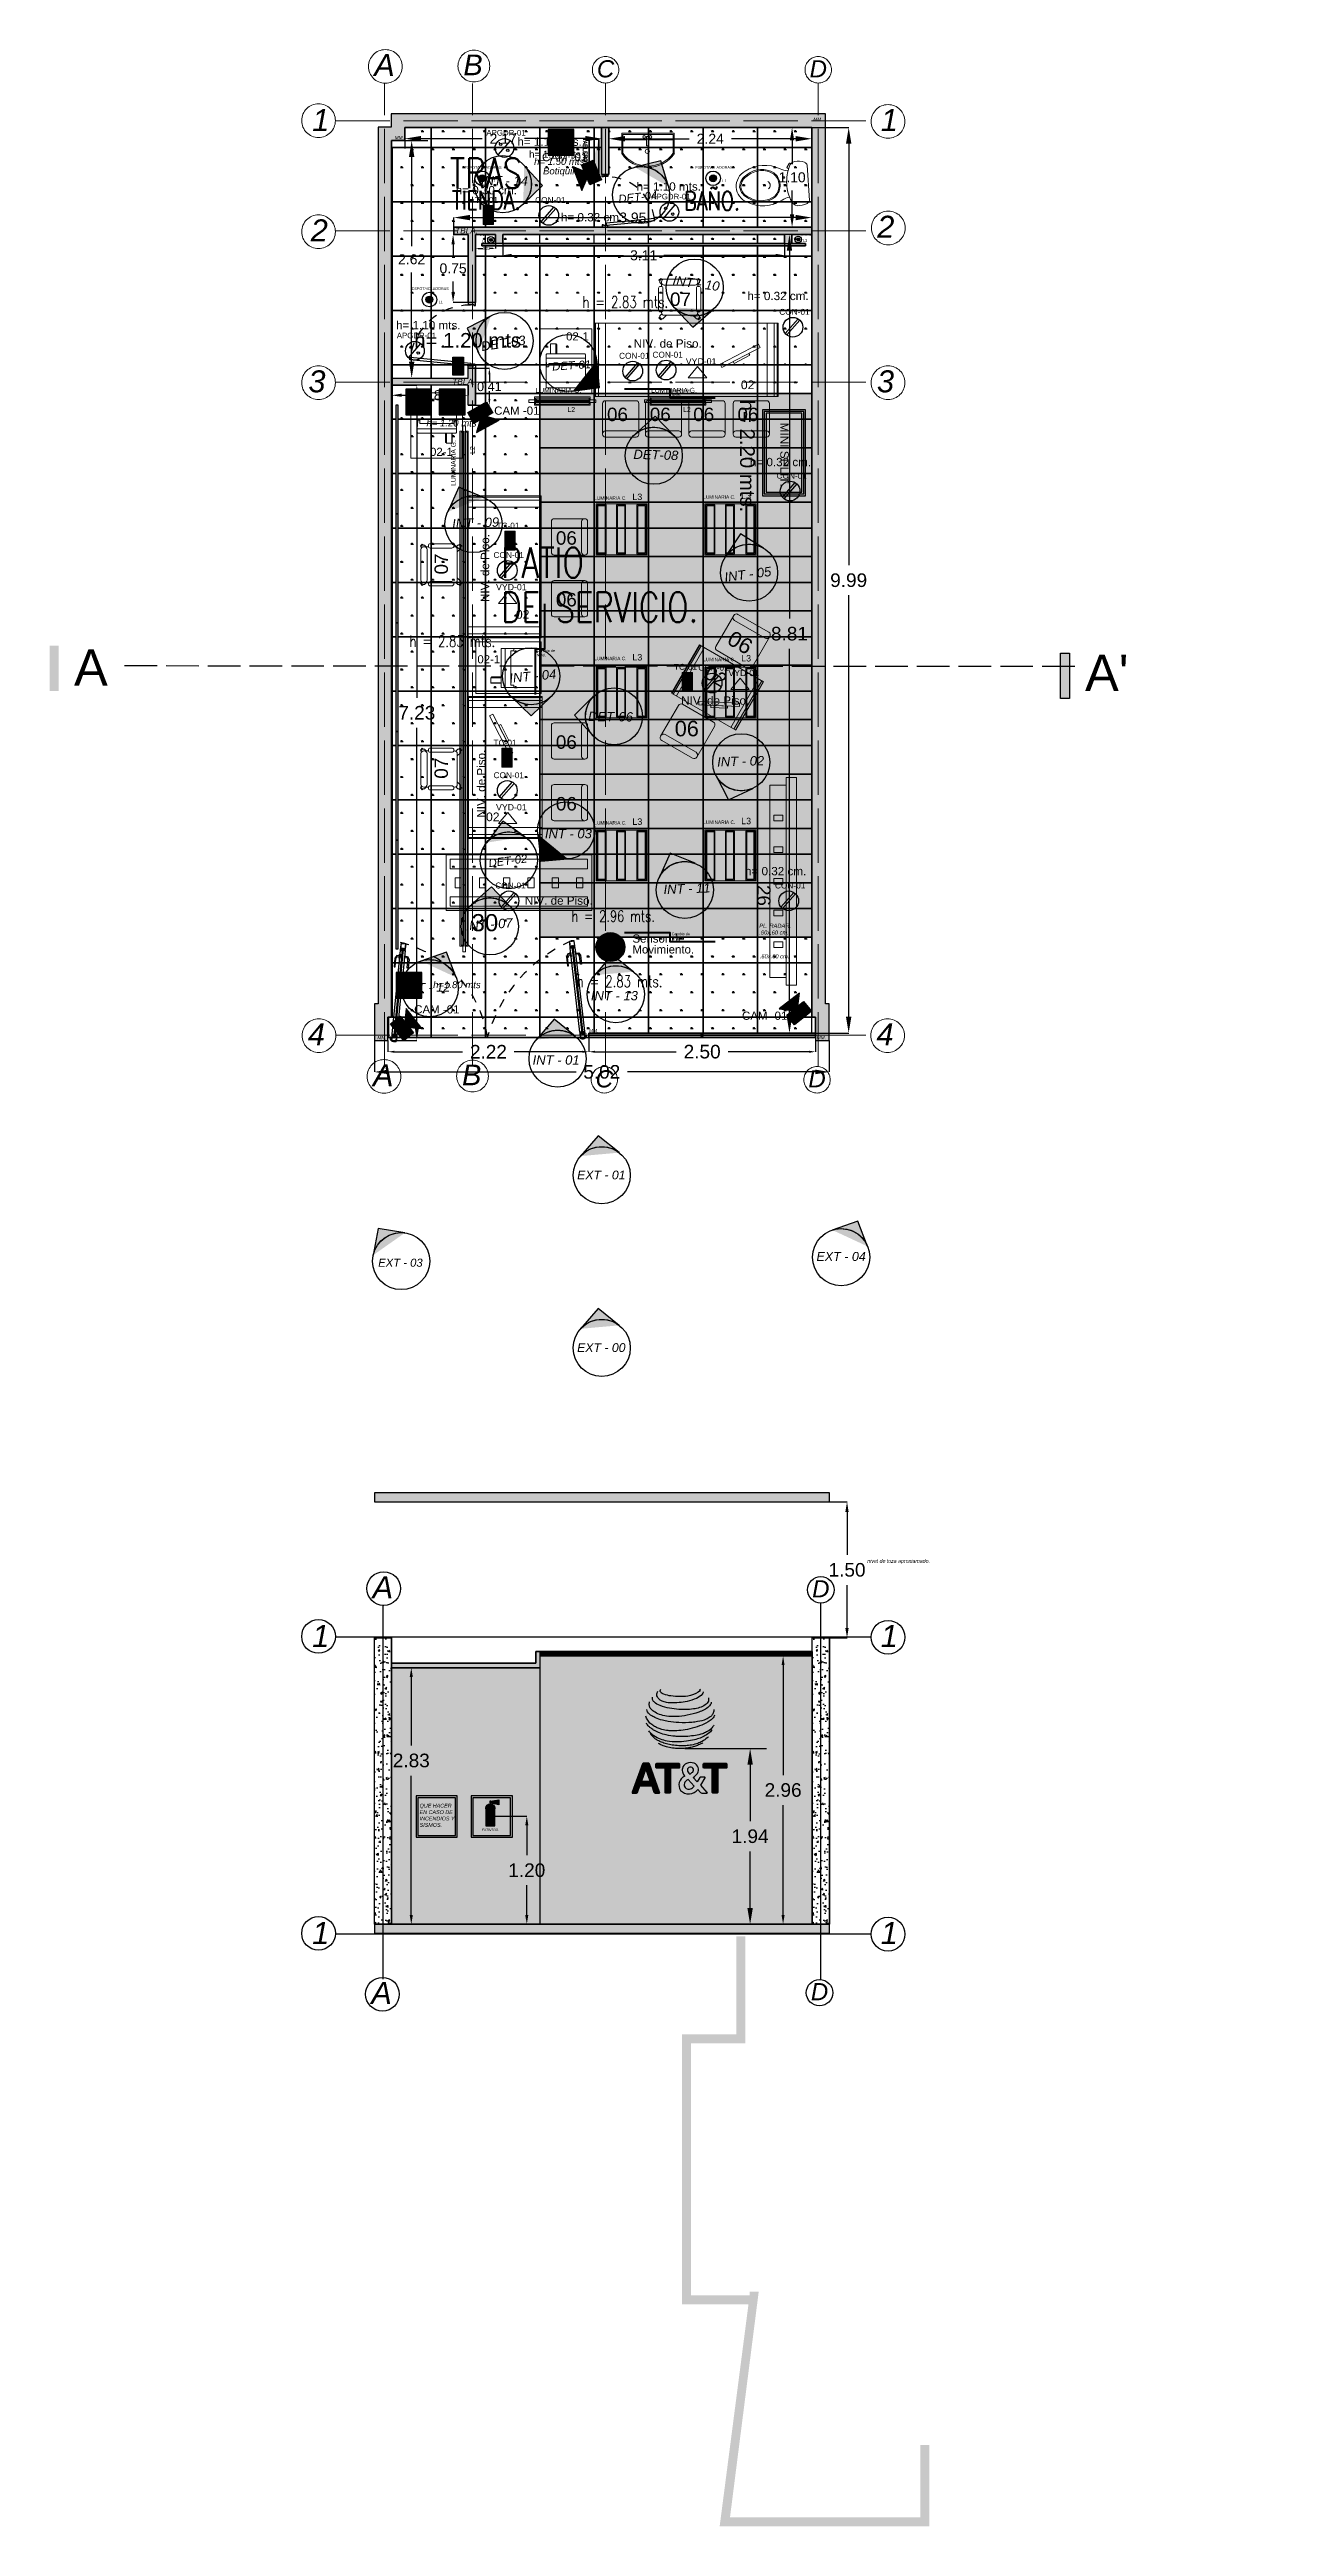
# Model space of a CAD drawing. Header units: millimetres. Extents: x 10930 to 21977, y 3784 to 7635.
# Drawn here: x 10963.67 to 10977.13, y 3796.04 to 3823.38 of the extents above; entities that cross this region are included whole.
import ezdxf
from ezdxf.enums import TextEntityAlignment as Align

# ---------------------------------------------------------------- set-up
doc = ezdxf.new("R2010")
doc.units = ezdxf.units.MM
for name, pattern in [('ACAD_ISO02W100', [15, 12, -3]), ('X-PP-NEW$0$X-PP-NEW$0$HIDDEN', [0.375, 0.25, -0.125]), ('X_PP NEW$0$HIDDEN2', [0.1875, 0.125, -0.0625])]:
    doc.linetypes.add(name, pattern=pattern)
for name, color, linetype, lineweight in [('CONTACTOS', 40, 'Continuous', 18), ('COTAS', 161, 'ACAD_ISO02W100', 20), ('INFORMACION DE AREAS', 252, 'Continuous', 18), ('LUMINARIAS', 3, 'Continuous', 18), ('MUEBLES', 251, 'Continuous', 18), ('MURO TABLAROKA', 253, 'Continuous', 25), ('PLAFON', 151, 'Continuous', 25), ('TABLEROS', 173, 'Continuous', 13)]:
    doc.layers.add(name, color=color, linetype=linetype, lineweight=lineweight)
for name, color, linetype in [('CORTE', 224, 'Continuous'), ('HVAC', 170, 'Continuous'), ('IMAGENES', 191, 'Continuous'), ('MEDIDAS.', 75, 'Continuous'), ('MUROS ACABADO.', 201, 'Continuous'), ('PISO PATIO PUBLICO', 142, 'Continuous'), ('PUERTAS', 171, 'Continuous'), ('SEGURIDAD', 190, 'Continuous'), ('SEÑALIZACION', 31, 'Continuous'), ('TRAZO ARQUITECTONICO', 251, 'Continuous')]:
    doc.layers.add(name, color=color, linetype=linetype)
doc.styles.add('BBVA_Guadalajara Rastro_FN$0$X-PP-NEW$0$ROMANS', font='romans.shx', dxfattribs={"width": 0.75})
doc.styles.add('ROMANS', font='romans.shx', dxfattribs={"width": 0.75})
doc.styles.get("Standard").update_dxf_attribs({"font": 'arial.ttf'})
doc.dimstyles.get("Standard").update_dxf_attribs({"dimtxt": 0.15, "dimasz": 0.18, "dimexe": 0.18, "dimexo": 0.0625, "dimgap": 0.09, "dimtad": 0, "dimtih": 1, "dimtoh": 1, "dimzin": 0, "dimdsep": 46, "dimtxsty": 'Standard', "dimblk2": 'ARCHTICK', "dimcen": 0.09, "dimadec": 0, "dimazin": 0, "dimtfac": 1, "dimtofl": 0, "dimtmove": 0, "dimatfit": 3, "dimfxl": 1, "dimtolj": 1, "dimtzin": 0, "dimarcsym": 0})

msp = doc.modelspace()

# ---------------------------------------------------------------- texts
at = {"layer": 'CONTACTOS', "color": 132}
for s, p in [('h= 1.10 mts.', (10968.832, 3822.313)), ('h= 0.30 cm.', (10968.152, 3821.777)), ('h= 1.10 mts.', (10970.146, 3821.818)), ('h= 0.32 cm.', (10969.313, 3821.479)), ('h= 0.32 cm.', (10971.369, 3820.61)), ('h= 1.10 mts.', (10967.494, 3820.287)), ('NIV. de Piso.', (10970.115, 3820.085)), ('h= 0.32 cm.', (10971.397, 3818.777)), ('NIV. de Piso.', (10970.639, 3816.145)), ('h= 0.32 cm.', (10971.343, 3814.262)), ('NIV. de Piso.', (10968.913, 3813.937))]:
    msp.add_text(s, height=0.09204, dxfattribs=at).set_placement(p)
for p in [(10968.521, 3817.278), (10968.479, 3814.898)]:
    msp.add_text('NIV. de Piso.', height=0.09204, rotation=90, dxfattribs=at).set_placement(p)
at = {"layer": 'CONTACTOS', "color": 7}
for p in [(10968.569, 3817.764), (10970.828, 3816.521), (10968.569, 3815.334)]:
    msp.add_text('CON-01', height=0.0655, dxfattribs=at).set_placement(p)
at = {"layer": 'CORTE'}
msp.add_text('A', height=0.4, rotation=359.9614, dxfattribs=at).set_placement((10963.942, 3816.355))
at = {"layer": 'CORTE', "insert": (10975.093, 3816.696), "char_height": 0.4, "attachment_point": 1, "rotation": 359.9614}
msp.add_mtext_dynamic_manual_height_columns("A'", width=9.04356, gutter_width=12.5, heights=[0], dxfattribs=at)
at = {"layer": 'CORTE', "color": 166, "attachment_point": 1}
for s, width, insert, char_height in [('{\\fBankGothic Md BT|b0|i1|c0|p34;nivel de loza aproxiamado.}', 0.76724, (10972.691, 3806.716), 0.04215), ('{\\fArial|b0|i1|c0|p34;A}', 0.03032, (10967.235, 3806.525), 0.24282), ('{\\fArial|b0|i1|c0|p34;D}', 0.03032, (10972.083, 3806.482), 0.18998), ('{\\fArial|b0|i1|c0|p34;1}', 0.24282, (10966.569, 3805.989), 0.24282), ('{\\fArial|b0|i1|c0|p34;1}', 0.24282, (10972.84, 3805.989), 0.24282), ('{\\fArial|b0|i1|c0|p34;1}', 0.24282, (10966.569, 3802.711), 0.24282), ('{\\fArial|b0|i1|c0|p34;1}', 0.24282, (10972.84, 3802.711), 0.24282), ('{\\fArial|b0|i1|c0|p34;A}', 0.03032, (10967.221, 3802.049), 0.24282), ('{\\fArial|b0|i1|c0|p34;D}', 0.03032, (10972.069, 3802.036), 0.18998)]:
    msp.add_mtext_dynamic_manual_height_columns(s, width=width, gutter_width=8.818, heights=[0], dxfattribs=dict(at, insert=insert, char_height=char_height))
at = {"layer": 'CORTE', "color": 144, "attachment_point": 1}
for s, insert, char_height in [('{\\fArial|b0|i1|c0|p34;QUE HACER \\PEN CASO DE \\PINCENDIOS Y \\PSISMOS.}', (10967.754, 3804.015), 0.04246), ('{\\fArial|b0|i1|c0|p34;EXTINTOR.}', (10968.439, 3803.739), 0.02569)]:
    msp.add_mtext_dynamic_manual_height_columns(s, width=3.703, gutter_width=12.5, heights=[0], dxfattribs=dict(at, insert=insert, char_height=char_height))
at = {"layer": 'COTAS', "color": 166, "attachment_point": 1}
for s, width, insert, char_height in [('{\\fArial|b0|i1|c0|p34;A}', 0.03032, (10967.253, 3823.325), 0.24282), ('{\\fArial|b0|i1|c0|p34;B}', 0.03032, (10968.237, 3823.32), 0.22807), ('{\\fArial|b0|i1|c0|p34;C}', 0.03032, (10969.709, 3823.258), 0.18998), ('{\\fArial|b0|i1|c0|p34;D}', 0.03032, (10972.055, 3823.258), 0.18998), ('{\\fArial|b0|i1|c0|p34;1}', 0.24282, (10966.569, 3822.718), 0.24282), ('{\\fArial|b0|i1|c0|p34;1}', 0.24282, (10972.84, 3822.718), 0.24282), ('{\\fArial|b0|i1|c0|p34;2}', 0.03032, (10966.553, 3821.501), 0.24282), ('{\\fArial|b0|i1|c0|p34;2}', 0.03032, (10972.801, 3821.541), 0.24282), ('{\\fArial|b0|i1|c0|p34;3}', 0.03032, (10966.527, 3819.835), 0.24282), ('{\\fArial|b0|i1|c0|p34;3}', 0.03032, (10972.798, 3819.835), 0.24282), ('{\\fArial|b0|i1|c0|p34;4}', 0.03032, (10966.521, 3812.628), 0.24282), ('{\\fArial|b0|i1|c0|p34;4}', 0.03032, (10972.792, 3812.628), 0.24282), ('{\\fArial|b0|i1|c0|p34;A}', 0.03032, (10967.239, 3812.177), 0.24282), ('{\\fArial|b0|i1|c0|p34;B}', 0.03032, (10968.222, 3812.173), 0.22807), ('{\\fArial|b0|i1|c0|p34;C}', 0.03032, (10969.695, 3812.111), 0.18998), ('{\\fArial|b0|i1|c0|p34;D}', 0.03032, (10972.041, 3812.111), 0.18998)]:
    msp.add_mtext_dynamic_manual_height_columns(s, width=width, gutter_width=8.818, heights=[0], dxfattribs=dict(at, insert=insert, char_height=char_height))
at = {"layer": 'HVAC', "color": 142}
msp.add_text('h= 1.20 mts.', height=0.16083, dxfattribs=at).set_placement((10967.694, 3820.086))
at = {"layer": 'HVAC', "color": 250}
for s, height, p in [('-7.0 °C', 0.0152, (10968.147, 3819.941)), ('Born This Way - Single', 0.00427, (10968.151, 3819.924)), ('Born This Way', 0.00411, (10968.161, 3819.931)), ('Lady Gaga', 0.00221, (10968.171, 3819.936))]:
    msp.add_text(s, height=height, dxfattribs=at).set_placement(p)
at = {"layer": 'HVAC', "color": 142}
msp.add_text('h= 2.20 mts.', height=0.16083, rotation=270, dxfattribs=at).set_placement((10971.289, 3819.511))
at = {"layer": 'HVAC', "color": 151}
msp.add_text('MINI SPLIT.', height=0.0932, rotation=270, dxfattribs=at).set_placement((10971.732, 3819.258))
at = {"layer": 'IMAGENES', "color": 7, "attachment_point": 1}
for s, insert, char_height, rotation in [('{\\fArial|b0|i1|c0|p34;\\C230;INT - 14}', (10968.43, 3821.982), 0.10276, 359.4101), ('{\\fArial|b0|i1|c0|p34;\\C230;DET-04}', (10969.942, 3821.77), 0.08897, 6.036), ('{\\fArial|b0|i1|c0|p34;\\C230;INT - 10}', (10970.554, 3820.881), 0.10276, 352.3837), ('{\\fArial|b0|i1|c0|p34;\\C230;DET-03}', (10968.424, 3820.149), 0.10276, 8.5154), ('{\\fArial|b0|i1|c0|p34;\\C230;DET-01}', (10969.213, 3819.921), 0.08897, 3.6798), ('{\\fArial|b0|i1|c0|p34;\\C230;DET-08}', (10970.114, 3818.961), 0.10276, 358.4081), ('{\\fArial|b0|i1|c0|p34;\\C230;INT - 09}', (10968.111, 3818.194), 0.10276, 2.1252), ('{\\fArial|b0|i1|c0|p34;\\C230;INT - 05}', (10971.11, 3817.603), 0.10276, 7.2797), ('{\\fArial|b0|i1|c0|p34;\\C230;INT - 04}', (10968.739, 3816.489), 0.10276, 5.2258), ('{\\fArial|b0|i1|c0|p34;\\C230;DET-06}', (10969.613, 3816.067), 0.10276, 359.4101), ('{\\fArial|b0|i1|c0|p34;\\C230;INT - 02}', (10971.034, 3815.565), 0.10276, 1.643), ('{\\fArial|b0|i1|c0|p34;\\C230;INT - 03}', (10969.135, 3814.771), 0.10276, 0.228), ('{\\fArial|b0|i1|c0|p34;\\C230;DET-02}', (10968.509, 3814.44), 0.08897, 7.1633), ('{\\fArial|b0|i1|c0|p34;\\C230;INT - 11}', (10970.442, 3814.157), 0.10276, 2.1252), ('{\\fArial|b0|i1|c0|p34;\\C230;INT - 07}', (10968.258, 3813.757), 0.10276, 3.548)]:
    msp.add_mtext_dynamic_manual_height_columns(s, width=1.88202, gutter_width=12.5, heights=[0], dxfattribs=dict(at, insert=insert, char_height=char_height, rotation=rotation))
for s, insert, char_height in [('{\\fArial|b0|i1|c0|p34;\\C230;INT - 12}', (10967.593, 3813.075), 0.09867), ('{\\fArial|b0|i1|c0|p34;\\C230;INT - 13}', (10969.643, 3812.985), 0.10276), ('{\\fArial|b0|i1|c0|p34;\\C230;INT - 01}', (10969, 3812.275), 0.10276), ('{\\fArial|b0|i1|c0|p34;\\C230;EXT - 01}', (10969.491, 3811.003), 0.09685), ('{\\fArial|b0|i1|c0|p34;\\C230;EXT - 03}', (10967.297, 3810.031), 0.08897), ('{\\fArial|b0|i1|c0|p34;\\C230;EXT - 04}', (10972.131, 3810.105), 0.09867), ('{\\fArial|b0|i1|c0|p34;\\C230;EXT - 00}', (10969.491, 3809.098), 0.09685)]:
    msp.add_mtext_dynamic_manual_height_columns(s, width=1.88202, gutter_width=12.5, heights=[0], dxfattribs=dict(at, insert=insert, char_height=char_height))
at = {"layer": 'INFORMACION DE AREAS', "color": 144, "style": 'ROMANS', "width": 0.75}
for s, height, p in [('TRAS', 0.3328, (10968.086, 3821.845)), ('TIENDA.', 0.2062, (10968.111, 3821.61)), ('BAÑO.', 0.2062, (10970.671, 3821.602)), ('PATIO', 0.3328, (10968.655, 3817.546)), ('DE SERVICIO.', 0.3328, (10968.655, 3817.054))]:
    msp.add_text(s, height=height, dxfattribs=at).set_placement(p)
at = {"layer": 'LUMINARIAS', "color": 7}
for s, height, p in [('LP. VERTICAL 2PZA', 0.01041, (10968.388, 3821.316)), ('LP. VERTICAL 2PZA', 0.01041, (10971.933, 3821.32)), ('LUMINARIA C.', 0.03789, (10969.68, 3818.406)), ('LUMINARIA C.', 0.03789, (10970.88, 3818.418)), ('LUMINARIA C.', 0.03789, (10969.68, 3816.636)), ('LUMINARIA C.', 0.03789, (10970.88, 3816.625)), ('LUMINARIA C.', 0.03789, (10969.68, 3814.822)), ('LUMINARIA C.', 0.03789, (10970.88, 3814.829))]:
    msp.add_text(s, height=height, dxfattribs=at).set_placement(p)
at = {"layer": 'LUMINARIAS', "color": 10}
for height, p in [(0.0298, (10968.441, 3821.249)), (0.0298, (10971.982, 3821.253)), (0.0706, (10970.1, 3818.404)), (0.0706, (10971.3, 3818.415)), (0.0706, (10970.1, 3816.633)), (0.0706, (10971.3, 3816.622)), (0.0706, (10970.1, 3814.819)), (0.0706, (10971.3, 3814.826))]:
    msp.add_text('L3', height=height, dxfattribs=at).set_placement(p)
at = {"layer": 'LUMINARIAS', "color": 7}
msp.add_text('LUMINARIA G.', height=0.05327, rotation=90, dxfattribs=at).set_placement((10968.152, 3818.56))
at = {"layer": 'LUMINARIAS', "color": 10}
msp.add_text('L2', height=0.0533, rotation=90, dxfattribs=at).set_placement((10968.363, 3818.914))
at = {"layer": 'MUEBLES', "color": 251}
for p in [(10969.369, 3820.165), (10967.869, 3818.891), (10968.391, 3816.601)]:
    msp.add_text('02-1', height=0.0897, dxfattribs=at).set_placement(p)
at = {"layer": 'MUEBLES', "color": 251, "attachment_point": 1}
for s, width, heights, insert, char_height in [('\\pi0.078699;07', 0.36987, [0], (10970.437, 3820.694), 0.14832), ('\\pi0.19144;02', 0.51895, [0.531], (10971.106, 3819.723), 0.09567), ('\\pi0.093817;06', 0.4, [0], (10969.727, 3819.423), 0.14832), ('\\pi0.093817;06', 0.4, [0], (10970.199, 3819.423), 0.14832), ('\\pi0.093817;06', 0.4, [0], (10970.678, 3819.423), 0.14832), ('\\pi0.093817;06', 0.4, [0], (10971.166, 3819.423), 0.14832), ('\\pi0.093817;06', 0.4, [0], (10969.163, 3818.059), 0.14832), ('\\pi0.093817;06', 0.4, [0], (10969.163, 3817.378), 0.14832), ('\\pi0.19144;02', 0.51895, [0.531], (10968.625, 3817.19), 0.09567), ('\\pi0.077585;06', 0.4, [0], (10970.49, 3815.967), 0.171), ('\\pi0.093817;06', 0.4, [0], (10969.163, 3815.807), 0.14832), ('\\pi0.093817;06', 0.4, [0], (10969.163, 3815.126), 0.14832), ('\\pi0.19144;02', 0.51895, [0.531], (10968.295, 3814.955), 0.09567)]:
    msp.add_mtext_dynamic_manual_height_columns(s, width=width, gutter_width=12.5, heights=heights, dxfattribs=dict(at, insert=insert, char_height=char_height))
for s, width, insert, char_height, rotation in [('\\pi0.078699;07', 0.36987, (10967.918, 3817.504), 0.14832, 90), ('\\pi0.077585;06', 0.4, (10971.15, 3817.011), 0.171, 330), ('\\pi0.15139;02', 0.51895, (10970.827, 3816.657), 0.15199, 330), ('\\pi0.078699;07', 0.36987, (10967.918, 3815.25), 0.14832, 90)]:
    msp.add_mtext_dynamic_manual_height_columns(s, width=width, gutter_width=12.5, heights=[0], dxfattribs=dict(at, insert=insert, char_height=char_height, rotation=rotation))
at = {"layer": 'MUEBLES', "insert": (10971.625, 3814.44), "char_height": 0.14832, "attachment_point": 1, "rotation": 270}
msp.add_mtext_dynamic_manual_height_columns('\\pi0.28468;26', width=0.78426, gutter_width=12.5, heights=[0], dxfattribs=at)
at = {"layer": 'MUEBLES', "insert": (10968.07, 3813.834), "char_height": 0.18923, "attachment_point": 1}
msp.add_mtext_dynamic_manual_height_columns('\\pi0.25699;30', width=0.78426, gutter_width=12.5, heights=[0], dxfattribs=at)
at = {"layer": 'MURO TABLAROKA', "color": 144, "char_height": 0.06467, "attachment_point": 1}
for insert in [(10968.147, 3821.41), (10968.115, 3819.742)]:
    msp.add_mtext_dynamic_manual_height_columns('{\\fArial|b0|i1|c0|p34;TBLA.}', width=3.703, gutter_width=12.5, heights=[0], dxfattribs=dict(at, insert=insert))
at = {"layer": 'MUROS ACABADO.', "color": 151, "char_height": 0.03738, "attachment_point": 1}
for insert in [(10972.096, 3822.624), (10967.479, 3822.423), (10967.288, 3812.49), (10969.623, 3812.565), (10972.134, 3812.49)]:
    msp.add_mtext_dynamic_manual_height_columns('{\\fArial|b0|i1|c0|p34;MM.}', width=3.703, gutter_width=12.5, heights=[0], dxfattribs=dict(at, insert=insert))
at = {"layer": 'PISO PATIO PUBLICO', "color": 152, "insert": (10971.506, 3813.39), "char_height": 0.04516, "attachment_point": 1}
msp.add_mtext_dynamic_manual_height_columns('{\\fArial|b0|i1|c0|p34;.60x.60 cm.}', width=3.703, gutter_width=12.5, heights=[0], dxfattribs=at)
at = {"layer": 'PLAFON', "color": 200, "style": 'ROMANS', "width": 0.75}
for s, height, p in [('h = 2.83 mts.', 0.12679, (10969.55, 3820.526)), ('h = 2.83 mts.', 0.12679, (10967.642, 3816.783)), ('h = 2.96 mts.', 0.12325, (10969.429, 3813.75)), ('h = 2.83 mts.', 0.12679, (10969.487, 3813.028))]:
    msp.add_text(s, height=height, dxfattribs=at).set_placement(p)
at = {"layer": 'PLAFON', "color": 142}
for s, p in [('Cambio de ', (10970.534, 3819.601)), ('Nivel.', (10970.534, 3819.552)), ('Cambio de ', (10969.045, 3816.726)), ('Nivel.', (10969.045, 3816.678)), ('Cambio de ', (10970.534, 3813.601)), ('Nivel.', (10970.534, 3813.553))]:
    msp.add_text(s, height=0.03, dxfattribs=at).set_placement(p)
at = {"layer": 'PLAFON', "color": 151, "true_color": 0x75baff, "insert": (10971.5, 3813.728), "char_height": 0.04516, "attachment_point": 1}
msp.add_mtext_dynamic_manual_height_columns('{\\fArial|b0|i1|c0|p34;PL. RADAR.\\P.60x.60 cm.}', width=3.703, gutter_width=12.5, heights=[0], dxfattribs=at)
at = {"layer": 'SEGURIDAD', "color": 7}
for s, height, p in [('CAM -01', 0.0907, (10969.104, 3822.143)), ('CAM -01', 0.0907, (10968.576, 3819.345)), ('Sensor de', 0.0903, (10970.101, 3813.519)), ('Movimiento.', 0.09033, (10970.101, 3813.399)), ('CAM -01', 0.0907, (10967.694, 3812.737)), ('CAM -01', 0.0907, (10971.31, 3812.667))]:
    msp.add_text(s, height=height, dxfattribs=at).set_placement(p)
at = {"layer": 'SEÑALIZACION', "color": 151, "char_height": 0.0755, "attachment_point": 1}
for s, insert in [('{\\fArial|b0|i1|c0|p34;h= 1.50 mts}', (10969.017, 3822.178)), ('{\\fArial|b0|i1|c0|p34;h= 1.20 mts}', (10967.829, 3819.291)), ('{\\fArial|b0|i1|c0|p34;h=1.80 mts}', (10967.903, 3813.092))]:
    msp.add_mtext_dynamic_manual_height_columns(s, width=3.703, gutter_width=12.5, heights=[0], dxfattribs=dict(at, insert=insert))
at = {"layer": 'SEÑALIZACION', "color": 7, "insert": (10969.115, 3822.073), "char_height": 0.0755, "attachment_point": 1}
msp.add_mtext_dynamic_manual_height_columns('{\\fArial|b0|i1|c0|p34;Botiquin.}', width=3.703, gutter_width=12.5, heights=[0], dxfattribs=at)
at = {"layer": 'SEÑALIZACION', "color": 144, "attachment_point": 1}
for s, insert, char_height in [('{\\fArial|b0|i1|c0|p34;QUE HACER \\PEN CASO DE \\PINCENDIOS Y \\PSISMOS.}', (10967.625, 3819.574), 0.02654), ('{\\fArial|b0|i1|c0|p34;EXTINTOR.}', (10968.046, 3819.409), 0.01606)]:
    msp.add_mtext_dynamic_manual_height_columns(s, width=3.703, gutter_width=12.5, heights=[0], dxfattribs=dict(at, insert=insert, char_height=char_height))
at = {"layer": 'TABLEROS', "color": 132}
msp.add_text('h= 1.70 mts', height=0.07765, dxfattribs=at).set_placement((10968.961, 3822.181))
at = {"layer": 'TABLEROS', "color": 164, "style": 'BBVA_Guadalajara Rastro_FN$0$X-PP-NEW$0$ROMANS'}
msp.add_text('TABLERO-01', height=0.0466, rotation=269.9474, dxfattribs=at).set_placement((10969.58, 3822.2, 3.76), align=Align.MIDDLE)

# ---------------------------------------------------------------- blocks, each defined once
blk = doc.blocks.new('PUERTA DOS SECUNDARIA')
at = {"layer": 'PUERTAS', "color": 255, "linetype": 'ByBlock', "ltscale": 10}
blk.add_lwpolyline([(10971.279, 3823.84), (10971.326, 3823.366), (10971.38, 3823.372), (10971.333, 3823.845), (10971.255, 3824.625, 0.414214), (10971.255, 3824.625), (10971.201, 3824.62)], format="xyb", close=True, dxfattribs=at)
for points in [[(10970.085, 3823.267), (10970.07, 3823.267), (10970.07, 3823.282), (10970.07, 3823.401), (10970.07, 3823.415), (10970.085, 3823.415), (10970.114, 3823.415), (10970.114, 3823.304), (10970.129, 3823.304), (10970.129, 3823.267)], [(10971.414, 3823.267), (10971.429, 3823.267), (10971.429, 3823.282), (10971.429, 3823.401), (10971.429, 3823.415), (10971.414, 3823.415), (10971.384, 3823.415), (10971.384, 3823.304), (10971.369, 3823.304), (10971.369, 3823.267)]]:
    blk.add_lwpolyline(points, close=True, dxfattribs=at)
blk.add_circle((10971.384, 3823.371), 0.00215, dxfattribs=at)
at = {"layer": 'PUERTAS', "color": 255, "linetype": 'X-PP-NEW$0$X-PP-NEW$0$HIDDEN', "ltscale": 0.3}
blk.add_arc((10971.384, 3823.371), 1.262, 98.32992, 180, dxfattribs=at)
blk = doc.blocks.new('pt1')
at = {"layer": 'PUERTAS', "color": 253}
for points in [[(10982.176, 3760.617), (10982.175, 3760.617), (10982.175, 3760.616), (10982.173, 3760.616), (10982.173, 3760.622), (10982.176, 3760.622), (10982.176, 3760.629), (10982.173, 3760.63), (10982.173, 3760.636), (10982.175, 3760.636), (10982.175, 3760.635), (10982.176, 3760.635), (10982.176, 3760.646), (10982.177, 3760.646), (10982.177, 3760.647), (10982.13, 3760.648, 0.079472), (10982.126, 3760.629), (10982.127, 3760.629, -0.003966), (10982.127, 3760.63), (10982.128, 3760.63, -0.414214), (10982.128, 3760.629), (10982.128, 3760.624, -0.414214), (10982.128, 3760.623), (10982.126, 3760.623, -0.003966), (10982.126, 3760.624), (10982.126, 3760.624, 0.079472), (10982.129, 3760.606), (10982.177, 3760.605), (10982.177, 3760.605), (10982.176, 3760.606)], [(10982.127, 3760.631, -0.068487), (10982.131, 3760.647), (10982.175, 3760.646), (10982.175, 3760.637), (10982.172, 3760.637), (10982.172, 3760.629), (10982.175, 3760.629), (10982.175, 3760.623), (10982.172, 3760.623), (10982.172, 3760.615), (10982.175, 3760.615), (10982.175, 3760.606), (10982.13, 3760.607, -0.068487), (10982.127, 3760.622), (10982.128, 3760.622, 0.414214), (10982.129, 3760.623), (10982.129, 3760.63, 0.414214), (10982.128, 3760.631)], [(10982.175, 3760.635), (10982.174, 3760.635), (10982.174, 3760.633), (10982.185, 3760.633, 0.414214), (10982.186, 3760.634), (10982.186, 3760.636, -0.414214), (10982.187, 3760.637), (10982.189, 3760.637, -0.414214), (10982.19, 3760.636), (10982.19, 3760.634, -0.414214), (10982.189, 3760.633), (10982.189, 3760.633), (10982.189, 3760.633), (10982.19, 3760.633), (10982.191, 3760.646), (10982.178, 3760.647), (10982.177, 3760.645), (10982.178, 3760.645), (10982.178, 3760.646), (10982.189, 3760.645, -0.414214), (10982.19, 3760.645), (10982.19, 3760.639, -0.414214), (10982.189, 3760.638), (10982.186, 3760.638, 0.414214), (10982.185, 3760.637), (10982.185, 3760.635, -0.414214), (10982.184, 3760.634), (10982.175, 3760.634)], [(10982.175, 3760.617), (10982.174, 3760.617), (10982.174, 3760.619), (10982.185, 3760.618, -0.414214), (10982.185, 3760.617), (10982.185, 3760.615, 0.414214), (10982.186, 3760.614), (10982.188, 3760.614, 0.414214), (10982.189, 3760.615), (10982.189, 3760.616, 0.414214), (10982.188, 3760.617), (10982.188, 3760.617), (10982.188, 3760.618), (10982.19, 3760.618), (10982.19, 3760.604), (10982.177, 3760.605), (10982.177, 3760.607), (10982.178, 3760.607), (10982.178, 3760.606), (10982.189, 3760.605, 0.414214), (10982.189, 3760.606), (10982.189, 3760.612, 0.414214), (10982.188, 3760.613), (10982.185, 3760.613, -0.414214), (10982.184, 3760.614), (10982.185, 3760.617, 0.414214), (10982.184, 3760.618), (10982.175, 3760.618)], [(10982.965, 3760.62), (10982.965, 3760.62), (10982.965, 3760.618), (10982.955, 3760.618, -0.414214), (10982.954, 3760.619), (10982.954, 3760.622, 0.414214), (10982.953, 3760.623), (10982.951, 3760.623, 0.414214), (10982.95, 3760.622), (10982.95, 3760.62, 0.414214), (10982.951, 3760.619), (10982.951, 3760.619), (10982.951, 3760.618), (10982.949, 3760.618), (10982.949, 3760.632), (10982.963, 3760.632), (10982.962, 3760.63), (10982.962, 3760.63), (10982.962, 3760.631), (10982.951, 3760.631, 0.414214), (10982.95, 3760.631), (10982.95, 3760.625, 0.414214), (10982.951, 3760.624), (10982.954, 3760.624, -0.414214), (10982.955, 3760.623), (10982.955, 3760.62, 0.414214), (10982.956, 3760.619), (10982.965, 3760.619)], [(10982.964, 3760.602), (10982.965, 3760.602), (10982.965, 3760.604), (10982.954, 3760.604, 0.414214), (10982.953, 3760.603), (10982.953, 3760.6, -0.414214), (10982.952, 3760.6), (10982.951, 3760.6, -0.414214), (10982.95, 3760.601), (10982.95, 3760.602, -0.414214), (10982.951, 3760.603), (10982.951, 3760.603), (10982.951, 3760.604), (10982.949, 3760.604), (10982.949, 3760.59), (10982.962, 3760.59), (10982.962, 3760.592), (10982.961, 3760.592), (10982.961, 3760.591), (10982.95, 3760.591, -0.414214), (10982.949, 3760.592), (10982.95, 3760.598, -0.414214), (10982.951, 3760.599), (10982.953, 3760.599, 0.414214), (10982.954, 3760.599), (10982.954, 3760.602, -0.414214), (10982.955, 3760.603), (10982.964, 3760.603)], [(10982.963, 3760.602), (10982.964, 3760.602), (10982.964, 3760.601), (10982.966, 3760.601), (10982.966, 3760.607), (10982.963, 3760.607), (10982.963, 3760.615), (10982.966, 3760.615), (10982.966, 3760.621), (10982.964, 3760.621), (10982.964, 3760.62), (10982.963, 3760.62), (10982.964, 3760.631), (10982.963, 3760.632), (10982.963, 3760.632), (10983.01, 3760.631, -0.079472), (10983.013, 3760.613), (10983.013, 3760.613, 0.003966), (10983.013, 3760.614), (10983.011, 3760.614, 0.414214), (10983.011, 3760.613), (10983.011, 3760.607, 0.414214), (10983.011, 3760.607), (10983.013, 3760.607, 0.003966), (10983.013, 3760.608), (10983.013, 3760.608, -0.079472), (10983.009, 3760.589), (10982.962, 3760.59), (10982.962, 3760.591), (10982.963, 3760.591)], [(10982.967, 3760.6), (10982.964, 3760.6), (10982.964, 3760.591), (10983.008, 3760.59, 0.068487), (10983.012, 3760.606), (10983.011, 3760.606, -0.414214), (10983.01, 3760.607), (10983.01, 3760.614, -0.414214), (10983.011, 3760.614), (10983.012, 3760.614, 0.068487), (10983.009, 3760.63), (10982.965, 3760.631), (10982.964, 3760.622), (10982.967, 3760.622), (10982.967, 3760.614), (10982.964, 3760.614), (10982.964, 3760.608), (10982.967, 3760.608)]]:
    blk.add_lwpolyline(points, format="xyb", close=True, dxfattribs=at)
blk.add_lwpolyline([(10982.191, 3760.646), (10982.949, 3760.632), (10982.949, 3760.59), (10982.19, 3760.604)], close=True, dxfattribs=at)
at = {"layer": 'PUERTAS', "color": 251}
for points in [[(10982.264, 3760.645), (10982.264, 3760.65), (10982.226, 3760.651), (10982.226, 3760.646)], [(10982.241, 3760.65), (10982.241, 3760.673), (10982.266, 3760.688), (10982.346, 3760.686), (10982.346, 3760.677), (10982.27, 3760.678), (10982.251, 3760.669), (10982.25, 3760.65)], [(10982.264, 3760.603), (10982.263, 3760.598), (10982.225, 3760.599), (10982.225, 3760.604)], [(10982.24, 3760.599), (10982.239, 3760.576), (10982.264, 3760.56), (10982.344, 3760.559), (10982.344, 3760.568), (10982.268, 3760.57), (10982.249, 3760.58), (10982.249, 3760.599)]]:
    blk.add_lwpolyline(points, close=True, dxfattribs=at)
at = {"layer": 'PUERTAS', "color": 151}
blk.add_lwpolyline([(10982.177, 3760.629), (10982.962, 3760.614), (10982.962, 3760.608), (10982.177, 3760.623)], close=True, dxfattribs=at)
at = {"layer": 'PUERTAS', "color": 253}
blk.add_circle((10982.975, 3760.611), 0.00567, dxfattribs=at)
for centre, start, end in [((10982.19, 3760.628), 358.9394, 178.9394), ((10982.19, 3760.623), 178.9394, 358.9394), ((10982.949, 3760.614), 358.9394, 178.9394), ((10982.949, 3760.609), 178.9394, 358.9394)]:
    blk.add_arc(centre, 0.00425, start, end, dxfattribs=at)
at = {"layer": 'PUERTAS', "color": 251, "extrusion": (0, 0, -1)}
blk.add_ellipse((10982.127, 3760.627), major_axis=(0.00005, 0.00244), ratio=0.318778, start_param=4.712389, end_param=10.995574, dxfattribs=at)
at = {"layer": 'PUERTAS', "color": 251}
blk.add_ellipse((10983.012, 3760.61), major_axis=(0.00005, 0.00244), ratio=0.318778, start_param=4.712389, end_param=10.995574, dxfattribs=at)
blk = doc.blocks.new('puerta de x')
at = {"layer": 'PUERTAS', "color": 253, "const_width": 0.000953}
for points in [[(10980.859, 3760.636), (10980.859, 3760.639), (10980.896, 3760.639), (10980.896, 3760.636), (10980.896, 3760.639), (10980.884, 3760.639), (10980.885, 3760.591), (10980.86, 3760.59), (10980.86, 3760.593)], [(10980.898, 3760.64), (10980.899, 3760.64), (10980.9, 3760.643), (10980.895, 3760.644), (10980.895, 3760.641), (10980.896, 3760.641)], [(10983.035, 3760.671), (10983.034, 3760.671), (10983.033, 3760.674), (10983.038, 3760.675), (10983.039, 3760.672), (10983.038, 3760.672)], [(10983.074, 3760.668), (10983.074, 3760.671), (10983.037, 3760.67), (10983.037, 3760.667), (10983.037, 3760.67), (10983.049, 3760.67), (10983.05, 3760.622), (10983.075, 3760.622), (10983.075, 3760.625)]]:
    blk.add_lwpolyline(points, dxfattribs=at)
at = {"layer": 'PUERTAS', "color": 254, "linetype": 'X_PP NEW$0$HIDDEN2', "ltscale": 0.5}
for centre, radius, start, end in [((10980.69, 3760.423), 1.285, 9.3476, 76.1686), ((10983.55, 3760.173), 1.656, 113.8378, 163.924)]:
    blk.add_arc(centre, radius, start, end, dxfattribs=at)
at = {"layer": 'PUERTAS', "color": 253}
for centre, start, end in [((10980.925, 3760.616), 182.202, 231.8134), ((10983.009, 3760.646), 309.9621, 359.5735)]:
    blk.add_arc(centre, 0.0405, start, end, dxfattribs=at)
at = {"layer": 'TRAZO ARQUITECTONICO'}
for p, xscale, yscale, zscale, rotation in [((7440.361, 17582.526), 1.229065233554323, 1.229065233554323, 1.229065233554323, 265.4663522101948), ((4595.427, 16519.158), 1.229065233554324, 1.229065233554324, 1.229065233554324, 277.69356656667)]:
    blk.add_blockref('pt1', p, dxfattribs=dict(at, xscale=xscale, yscale=yscale, zscale=zscale, rotation=rotation))
blk = doc.blocks.new('pta')
at = {"layer": 'MURO TABLAROKA', "color": 140}
blk.add_lwpolyline([(10981.745, 3768.01), (10981.825, 3768.01)], dxfattribs=at)
at = {"layer": 'PUERTAS', "color": 41, "linetype": 'ByBlock', "ltscale": 10}
for points in [[(10981.825, 3768.726), (10981.825, 3768.734), (10981.817, 3768.734), (10981.754, 3768.734), (10981.746, 3768.734), (10981.746, 3768.726), (10981.746, 3768.71), (10981.805, 3768.71), (10981.805, 3768.702), (10981.825, 3768.702)], [(10981.825, 3768.017), (10981.825, 3768.009), (10981.817, 3768.009), (10981.754, 3768.009), (10981.746, 3768.009), (10981.746, 3768.017), (10981.746, 3768.033), (10981.805, 3768.033), (10981.805, 3768.041), (10981.825, 3768.041)]]:
    blk.add_lwpolyline(points, close=True, dxfattribs=at)
blk.add_lwpolyline([(10981.52, 3768.089), (10981.772, 3768.064), (10981.769, 3768.035), (10981.517, 3768.06), (10981.101, 3768.102, -0.414214), (10981.101, 3768.102), (10981.104, 3768.131)], format="xyb", close=True, dxfattribs=at)
at = {"layer": 'PUERTAS', "color": 253, "linetype": 'ByBlock', "ltscale": 10}
blk.add_circle((10981.77, 3768.033), 0.00115, dxfattribs=at)
at = {"layer": 'PUERTAS', "color": 255, "linetype": 'X-PP-NEW$0$X-PP-NEW$0$HIDDEN', "ltscale": 0.3}
blk.add_arc((10981.77, 3768.033), 0.673, 90, 171.6701, dxfattribs=at)
blk = doc.blocks.new('*D180')
at = {"layer": 'Defpoints', "color": 0, "transparency": 16777216}
for p in [(10969.62, 3812.471), (10972.12, 3812.471), (10972.12, 3812.315)]:
    blk.add_point(p, dxfattribs=at)
at = {"layer": 'MEDIDAS.', "color": 0, "lineweight": -2, "transparency": 16777216}
for p, q in [((10969.62, 3812.471), (10969.62, 3812.315)), ((10972.12, 3812.471), (10972.12, 3812.315)), ((10969.69, 3812.315), (10970.585, 3812.315)), ((10972.05, 3812.315), (10971.156, 3812.315))]:
    blk.add_line(p, q, dxfattribs=at)
at = {"layer": 'MEDIDAS.', "color": 0, "transparency": 16777216}
for points in [[(10969.69, 3812.326), (10969.69, 3812.303), (10969.62, 3812.315)], [(10972.05, 3812.326), (10972.05, 3812.303), (10972.12, 3812.315)]]:
    blk.add_solid(points, dxfattribs=at)
at = {"layer": 'MEDIDAS.', "color": 0, "transparency": 16777216, "insert": (10970.87, 3812.315), "char_height": 0.15, "attachment_point": 5}
blk.add_mtext('\\A1;2.50', dxfattribs=at)
blk = doc.blocks.new('_ArchTick')
at = {"color": 0, "linetype": 'ByBlock', "const_width": 0.15}
blk.add_lwpolyline([(-0.5, -0.5), (0.5, 0.5)], dxfattribs=at)
blk = doc.blocks.new('*D181')
at = {"layer": 'Defpoints', "color": 0, "transparency": 16777216}
for p in [(10967.255, 3812.44), (10972.27, 3812.44), (10972.27, 3812.092)]:
    blk.add_point(p, dxfattribs=at)
at = {"layer": 'MEDIDAS.', "color": 0, "lineweight": -2, "transparency": 16777216}
for p, q in [((10967.255, 3812.44), (10967.255, 3812.092)), ((10972.27, 3812.44), (10972.27, 3812.092)), ((10967.405, 3812.092), (10969.479, 3812.092)), ((10972.12, 3812.092), (10970.047, 3812.092))]:
    blk.add_line(p, q, dxfattribs=at)
at = {"layer": 'MEDIDAS.', "color": 0, "transparency": 16777216}
for points in [[(10967.405, 3812.117), (10967.405, 3812.067), (10967.255, 3812.092)], [(10972.12, 3812.117), (10972.12, 3812.067), (10972.27, 3812.092)]]:
    blk.add_solid(points, dxfattribs=at)
at = {"layer": 'MEDIDAS.', "color": 0, "transparency": 16777216, "insert": (10969.763, 3812.092), "char_height": 0.15, "attachment_point": 5}
blk.add_mtext('\\A1;5.02', dxfattribs=at)
blk = doc.blocks.new('*D182')
at = {"layer": 'Defpoints', "color": 0, "transparency": 16777216}
for p in [(10967.405, 3812.44), (10969.62, 3812.471), (10969.62, 3812.315)]:
    blk.add_point(p, dxfattribs=at)
at = {"layer": 'MEDIDAS.', "color": 0, "lineweight": -2, "transparency": 16777216}
for p, q in [((10967.405, 3812.44), (10967.405, 3812.315)), ((10969.62, 3812.471), (10969.62, 3812.315)), ((10967.475, 3812.315), (10968.228, 3812.315)), ((10969.55, 3812.315), (10968.798, 3812.315))]:
    blk.add_line(p, q, dxfattribs=at)
at = {"layer": 'MEDIDAS.', "color": 0, "transparency": 16777216}
for points in [[(10967.475, 3812.326), (10967.475, 3812.303), (10967.405, 3812.315)], [(10969.55, 3812.326), (10969.55, 3812.303), (10969.62, 3812.315)]]:
    blk.add_solid(points, dxfattribs=at)
at = {"layer": 'MEDIDAS.', "color": 0, "transparency": 16777216, "insert": (10968.513, 3812.315), "char_height": 0.15, "attachment_point": 5}
blk.add_mtext('\\A1;2.22', dxfattribs=at)
blk = doc.blocks.new('*D183')
at = {"layer": 'Defpoints', "color": 0, "transparency": 16777216}
for p in [(10972.08, 3822.515), (10972.081, 3812.521), (10972.486, 3812.521)]:
    blk.add_point(p, dxfattribs=at)
at = {"layer": 'MEDIDAS.', "color": 0, "lineweight": -2, "transparency": 16777216}
for p, q in [((10972.08, 3822.515), (10972.486, 3822.515)), ((10972.486, 3822.335), (10972.486, 3817.685)), ((10972.486, 3812.701), (10972.486, 3817.352)), ((10972.081, 3812.521), (10972.486, 3812.521))]:
    blk.add_line(p, q, dxfattribs=at)
at = {"layer": 'MEDIDAS.', "color": 0, "transparency": 16777216}
for points in [[(10972.456, 3822.335), (10972.516, 3822.335), (10972.486, 3822.515)], [(10972.456, 3812.701), (10972.516, 3812.701), (10972.486, 3812.521)]]:
    blk.add_solid(points, dxfattribs=at)
at = {"layer": 'MEDIDAS.', "color": 0, "transparency": 16777216, "insert": (10972.486, 3817.518), "char_height": 0.15, "attachment_point": 5}
blk.add_mtext('\\A1;9.99', dxfattribs=at)
blk = doc.blocks.new('*D184')
at = {"layer": 'Defpoints', "color": 0, "transparency": 16777216}
for p in [(10972.08, 3822.515), (10971.862, 3821.415), (10972.08, 3821.415)]:
    blk.add_point(p, dxfattribs=at)
at = {"layer": 'MEDIDAS.', "color": 0, "lineweight": -2, "transparency": 16777216}
for p, q in [((10972.018, 3822.515), (10971.752, 3822.515)), ((10971.862, 3822.375), (10971.862, 3822.111)), ((10971.862, 3821.555), (10971.862, 3821.819)), ((10972.018, 3821.415), (10971.752, 3821.415))]:
    blk.add_line(p, q, dxfattribs=at)
at = {"layer": 'MEDIDAS.', "color": 0, "transparency": 16777216}
for points in [[(10971.838, 3822.375), (10971.885, 3822.375), (10971.862, 3822.515)], [(10971.838, 3821.555), (10971.885, 3821.555), (10971.862, 3821.415)]]:
    blk.add_solid(points, dxfattribs=at)
at = {"layer": 'MEDIDAS.', "color": 0, "transparency": 16777216, "insert": (10971.862, 3821.965), "char_height": 0.11, "attachment_point": 5}
blk.add_mtext('\\A1;1.10', dxfattribs=at)
blk = doc.blocks.new('*D185')
at = {"layer": 'Defpoints', "color": 0, "transparency": 16777216}
for p in [(10972.08, 3821.335), (10971.833, 3812.521), (10972.08, 3812.521)]:
    blk.add_point(p, dxfattribs=at)
at = {"layer": 'MEDIDAS.', "color": 0, "lineweight": -2, "transparency": 16777216}
for p, q in [((10972.018, 3821.335), (10971.723, 3821.335)), ((10971.833, 3821.155), (10971.833, 3817.095)), ((10971.833, 3812.701), (10971.833, 3816.762)), ((10972.018, 3812.521), (10971.723, 3812.521))]:
    blk.add_line(p, q, dxfattribs=at)
at = {"layer": 'MEDIDAS.', "color": 0, "transparency": 16777216}
for points in [[(10971.803, 3821.155), (10971.863, 3821.155), (10971.833, 3821.335)], [(10971.803, 3812.701), (10971.863, 3812.701), (10971.833, 3812.521)]]:
    blk.add_solid(points, dxfattribs=at)
at = {"layer": 'MEDIDAS.', "color": 0, "transparency": 16777216, "insert": (10971.833, 3816.928), "char_height": 0.15, "attachment_point": 5}
blk.add_mtext('\\A1;8.81', dxfattribs=at)
blk = doc.blocks.new('*D178')
at = {"layer": 'Defpoints', "color": 0, "transparency": 16777216}
for p in [(10969.84, 3822.515), (10972.08, 3822.515), (10972.08, 3822.391)]:
    blk.add_point(p, dxfattribs=at)
at = {"layer": 'MEDIDAS.', "color": 0, "lineweight": -2, "transparency": 16777216}
for p, q in [((10969.84, 3822.452), (10969.84, 3822.281)), ((10970.02, 3822.391), (10970.727, 3822.391)), ((10971.9, 3822.391), (10971.194, 3822.391)), ((10972.08, 3822.452), (10972.08, 3822.281))]:
    blk.add_line(p, q, dxfattribs=at)
at = {"layer": 'MEDIDAS.', "color": 0, "transparency": 16777216}
for points in [[(10970.02, 3822.421), (10970.02, 3822.361), (10969.84, 3822.391)], [(10971.9, 3822.421), (10971.9, 3822.361), (10972.08, 3822.391)]]:
    blk.add_solid(points, dxfattribs=at)
at = {"layer": 'MEDIDAS.', "color": 0, "transparency": 16777216, "insert": (10970.96, 3822.391), "char_height": 0.11, "attachment_point": 5}
blk.add_mtext('\\A1;2.24', dxfattribs=at)
blk = doc.blocks.new('*D186')
at = {"layer": 'Defpoints', "color": 0, "transparency": 16777216}
for p in [(10967.59, 3822.515), (10969.76, 3822.515), (10969.76, 3822.392)]:
    blk.add_point(p, dxfattribs=at)
at = {"layer": 'MEDIDAS.', "color": 0, "lineweight": -2, "transparency": 16777216}
for p, q in [((10967.59, 3822.452), (10967.59, 3822.282)), ((10967.77, 3822.392), (10968.442, 3822.392)), ((10969.58, 3822.392), (10968.909, 3822.392)), ((10969.76, 3822.452), (10969.76, 3822.282))]:
    blk.add_line(p, q, dxfattribs=at)
at = {"layer": 'MEDIDAS.', "color": 0, "transparency": 16777216}
for points in [[(10967.77, 3822.422), (10967.77, 3822.362), (10967.59, 3822.392)], [(10969.58, 3822.422), (10969.58, 3822.362), (10969.76, 3822.392)]]:
    blk.add_solid(points, dxfattribs=at)
at = {"layer": 'MEDIDAS.', "color": 0, "transparency": 16777216, "insert": (10968.675, 3822.392), "char_height": 0.11, "attachment_point": 5}
blk.add_mtext('\\A1;2.17', dxfattribs=at)
blk = doc.blocks.new('*D187')
at = {"layer": 'Defpoints', "color": 0, "transparency": 16777216}
for p in [(10968.13, 3821.521), (10968.13, 3821.415), (10972.08, 3821.415)]:
    blk.add_point(p, dxfattribs=at)
at = {"layer": 'MEDIDAS.', "color": 0, "lineweight": -2, "transparency": 16777216}
for p, q in [((10968.13, 3821.415), (10968.13, 3821.521)), ((10968.31, 3821.521), (10969.872, 3821.521)), ((10971.9, 3821.521), (10970.339, 3821.521)), ((10972.08, 3821.415), (10972.08, 3821.521))]:
    blk.add_line(p, q, dxfattribs=at)
at = {"layer": 'MEDIDAS.', "color": 0, "transparency": 16777216}
for points in [[(10968.31, 3821.551), (10968.31, 3821.491), (10968.13, 3821.521)], [(10971.9, 3821.551), (10971.9, 3821.491), (10972.08, 3821.521)]]:
    blk.add_solid(points, dxfattribs=at)
at = {"layer": 'MEDIDAS.', "color": 0, "transparency": 16777216, "insert": (10970.105, 3821.521), "char_height": 0.11, "attachment_point": 5}
blk.add_mtext('\\A1;3.95', dxfattribs=at)
blk = doc.blocks.new('*D188')
at = {"layer": 'Defpoints', "color": 0, "transparency": 16777216}
for p in [(10968.37, 3821.235), (10968.59, 3821.235), (10968.59, 3821.181)]:
    blk.add_point(p, dxfattribs=at)
at = {"layer": 'MEDIDAS.', "color": 0, "lineweight": -2, "transparency": 16777216}
for p, q in [((10968.37, 3821.235), (10968.37, 3821.181)), ((10968.4, 3821.181), (10968.453, 3821.181)), ((10968.56, 3821.181), (10968.53, 3821.181)), ((10968.59, 3821.235), (10968.59, 3821.181))]:
    blk.add_line(p, q, dxfattribs=at)
at = {"layer": 'MEDIDAS.', "color": 0, "transparency": 16777216}
for points in [[(10968.4, 3821.186), (10968.4, 3821.176), (10968.37, 3821.181)], [(10968.56, 3821.186), (10968.56, 3821.176), (10968.59, 3821.181)]]:
    blk.add_solid(points, dxfattribs=at)
at = {"layer": 'MEDIDAS.', "color": 0, "transparency": 16777216, "insert": (10968.492, 3821.181), "char_height": 0.03, "attachment_point": 5}
blk.add_mtext('\\A1;0.22', dxfattribs=at)
blk = doc.blocks.new('*D189')
at = {"layer": 'Defpoints', "color": 0, "transparency": 16777216}
for p in [(10968.67, 3821.235), (10971.78, 3821.235), (10971.78, 3821.104)]:
    blk.add_point(p, dxfattribs=at)
at = {"layer": 'MEDIDAS.', "color": 0, "lineweight": -2, "transparency": 16777216}
for p, q in [((10968.67, 3821.235), (10968.67, 3821.104)), ((10971.78, 3821.235), (10971.78, 3821.104)), ((10968.77, 3821.104), (10970.003, 3821.104)), ((10971.68, 3821.104), (10970.448, 3821.104))]:
    blk.add_line(p, q, dxfattribs=at)
at = {"layer": 'MEDIDAS.', "color": 0, "transparency": 16777216}
for points in [[(10968.77, 3821.121), (10968.77, 3821.087), (10968.67, 3821.104)], [(10971.68, 3821.121), (10971.68, 3821.087), (10971.78, 3821.104)]]:
    blk.add_solid(points, dxfattribs=at)
at = {"layer": 'MEDIDAS.', "color": 0, "transparency": 16777216, "insert": (10970.225, 3821.104), "char_height": 0.11, "attachment_point": 5}
blk.add_mtext('\\A1;3.11', dxfattribs=at)
blk = doc.blocks.new('*D190')
at = {"layer": 'Defpoints', "color": 0, "transparency": 16777216}
for p in [(10968.29, 3821.335), (10968.123, 3820.585), (10968.29, 3820.585)]:
    blk.add_point(p, dxfattribs=at)
at = {"layer": 'MEDIDAS.', "color": 0, "lineweight": -2, "transparency": 16777216}
for p, q in [((10968.29, 3821.335), (10968.123, 3821.335)), ((10968.123, 3821.225), (10968.123, 3821.106)), ((10968.123, 3820.695), (10968.123, 3820.814)), ((10968.29, 3820.585), (10968.123, 3820.585))]:
    blk.add_line(p, q, dxfattribs=at)
at = {"layer": 'MEDIDAS.', "color": 0, "transparency": 16777216}
for points in [[(10968.105, 3821.225), (10968.142, 3821.225), (10968.123, 3821.335)], [(10968.105, 3820.695), (10968.142, 3820.695), (10968.123, 3820.585)]]:
    blk.add_solid(points, dxfattribs=at)
at = {"layer": 'MEDIDAS.', "color": 0, "transparency": 16777216, "insert": (10968.123, 3820.96), "char_height": 0.11, "attachment_point": 5}
blk.add_mtext('\\A1;0.75', dxfattribs=at)
blk = doc.blocks.new('*D191')
at = {"layer": 'Defpoints', "color": 0, "transparency": 16777216}
for p in [(10967.445, 3822.37), (10967.445, 3819.75), (10967.666, 3819.75)]:
    blk.add_point(p, dxfattribs=at)
at = {"layer": 'MEDIDAS.', "color": 0, "lineweight": -2, "transparency": 16777216}
for p, q in [((10967.508, 3822.37), (10967.846, 3822.37)), ((10967.666, 3822.19), (10967.666, 3821.206)), ((10967.666, 3819.93), (10967.666, 3820.914)), ((10967.508, 3819.75), (10967.846, 3819.75))]:
    blk.add_line(p, q, dxfattribs=at)
at = {"layer": 'MEDIDAS.', "color": 0, "transparency": 16777216}
for points in [[(10967.636, 3822.19), (10967.696, 3822.19), (10967.666, 3822.37)], [(10967.636, 3819.93), (10967.696, 3819.93), (10967.666, 3819.75)]]:
    blk.add_solid(points, dxfattribs=at)
at = {"layer": 'MEDIDAS.', "color": 0, "transparency": 16777216, "insert": (10967.666, 3821.06), "char_height": 0.11, "attachment_point": 5}
blk.add_mtext('\\A1;2.62', dxfattribs=at)
blk = doc.blocks.new('*D192')
at = {"layer": 'Defpoints', "color": 0, "transparency": 16777216}
for p in [(10967.445, 3819.67), (10968.29, 3819.67), (10968.29, 3819.56)]:
    blk.add_point(p, dxfattribs=at)
at = {"layer": 'MEDIDAS.', "color": 0, "lineweight": -2, "transparency": 16777216}
for p, q in [((10967.445, 3819.67), (10967.445, 3819.56)), ((10967.555, 3819.56), (10967.788, 3819.56)), ((10968.18, 3819.56), (10968.075, 3819.56)), ((10968.29, 3819.67), (10968.29, 3819.56))]:
    blk.add_line(p, q, dxfattribs=at)
at = {"layer": 'MEDIDAS.', "color": 0, "transparency": 16777216}
for points in [[(10967.555, 3819.578), (10967.555, 3819.542), (10967.445, 3819.56)], [(10968.18, 3819.578), (10968.18, 3819.542), (10968.29, 3819.56)]]:
    blk.add_solid(points, dxfattribs=at)
at = {"layer": 'MEDIDAS.', "color": 0, "transparency": 16777216, "insert": (10967.932, 3819.56), "char_height": 0.11, "attachment_point": 5}
blk.add_mtext('\\A1;0.85', dxfattribs=at)
blk = doc.blocks.new('*D193')
at = {"layer": 'Defpoints', "color": 0, "transparency": 16777216}
for p in [(10968.37, 3819.86), (10968.37, 3819.45), (10968.523, 3819.45)]:
    blk.add_point(p, dxfattribs=at)
at = {"layer": 'MEDIDAS.', "color": 0, "lineweight": -2, "transparency": 16777216}
for p, q in [((10968.37, 3819.86), (10968.523, 3819.86)), ((10968.523, 3819.79), (10968.523, 3819.706)), ((10968.523, 3819.52), (10968.523, 3819.604)), ((10968.37, 3819.45), (10968.523, 3819.45))]:
    blk.add_line(p, q, dxfattribs=at)
at = {"layer": 'MEDIDAS.', "color": 0, "transparency": 16777216}
for points in [[(10968.512, 3819.79), (10968.535, 3819.79), (10968.523, 3819.86)], [(10968.512, 3819.52), (10968.535, 3819.52), (10968.523, 3819.45)]]:
    blk.add_solid(points, dxfattribs=at)
at = {"layer": 'MEDIDAS.', "color": 0, "transparency": 16777216, "insert": (10968.523, 3819.655), "char_height": 0.1, "attachment_point": 5}
blk.add_mtext('\\A1;0.41', dxfattribs=at)
blk = doc.blocks.new('*D179')
at = {"layer": 'Defpoints', "color": 0, "transparency": 16777216}
for p in [(10967.445, 3819.67), (10967.445, 3812.44), (10967.723, 3812.44)]:
    blk.add_point(p, dxfattribs=at)
at = {"layer": 'MEDIDAS.', "color": 0, "lineweight": -2, "transparency": 16777216}
for p, q in [((10967.445, 3819.67), (10967.723, 3819.67)), ((10967.723, 3819.49), (10967.723, 3816.221)), ((10967.723, 3812.62), (10967.723, 3815.888)), ((10967.445, 3812.44), (10967.723, 3812.44))]:
    blk.add_line(p, q, dxfattribs=at)
at = {"layer": 'MEDIDAS.', "color": 0, "transparency": 16777216}
for points in [[(10967.693, 3819.49), (10967.753, 3819.49), (10967.723, 3819.67)], [(10967.693, 3812.62), (10967.753, 3812.62), (10967.723, 3812.44)]]:
    blk.add_solid(points, dxfattribs=at)
at = {"layer": 'MEDIDAS.', "color": 0, "transparency": 16777216, "insert": (10967.723, 3816.055), "char_height": 0.15, "attachment_point": 5}
blk.add_mtext('\\A1;7.23', dxfattribs=at)
blk = doc.blocks.new('voz1')
at = {"layer": 'CONTACTOS', "color": 40}
blk.add_lwpolyline([(10962.776, 3822.691), (10962.91, 3822.691), (10963.044, 3822.691), (10963.044, 3822.691), (10962.843, 3822.936), (10962.642, 3822.691)], close=True, dxfattribs=at)
at = {"layer": 'CONTACTOS', "color": 7}
blk.add_text('VYD-01', height=0.136, dxfattribs=at).set_placement((10962.59, 3822.979))
blk = doc.blocks.new('ap1')
at = {"layer": 'CONTACTOS', "color": 40, "lineweight": -3}
blk.add_line((10962.787, 3821.962), (10963.02, 3822.232), dxfattribs=at)
for centre, radius in [((10962.906, 3822.095), 0.179), ((10962.834, 3822.164), 0.0232), ((10962.97, 3822.052), 0.0232)]:
    blk.add_circle(centre, radius, dxfattribs=at)
at = {"layer": 'CONTACTOS', "color": 7}
blk.add_text('APGDR-01', height=0.1077, dxfattribs=at).set_placement((10962.56, 3822.334))
blk = doc.blocks.new('con1')
at = {"layer": 'CONTACTOS', "color": 40, "lineweight": -3}
for p, q in [((10962.731, 3823.38), (10962.968, 3823.653)), ((10962.762, 3823.352), (10963.002, 3823.628))]:
    blk.add_line(p, q, dxfattribs=at)
blk.add_circle((10962.874, 3823.496), 0.183, dxfattribs=at)
at = {"layer": 'CONTACTOS', "color": 7}
blk.add_text('CON-01', height=0.1102, dxfattribs=at).set_placement((10962.62, 3823.726))
blk = doc.blocks.new('TAPA CIERGA')
at = {"layer": 'CONTACTOS'}
h = blk.add_hatch(color=256, dxfattribs=at)
h.dxf.hatch_style = 1
h.paths.add_polyline_path([(10982.116, 3765.839), (10982.229, 3765.839), (10982.229, 3765.629), (10982.116, 3765.629)])
blk.add_lwpolyline([(10982.116, 3765.839), (10982.229, 3765.839), (10982.229, 3765.629), (10982.116, 3765.629)], close=True, dxfattribs=at)
at = {"layer": 'CONTACTOS', "color": 7}
blk.add_text('TC-01', height=0.0655, dxfattribs=at).set_placement((10982.024, 3765.867))
blk = doc.blocks.new('r')
at = {"layer": 'LUMINARIAS', "lineweight": -3}
h = blk.add_hatch(color=3, dxfattribs=at)
h.dxf.hatch_style = 1
edge = h.paths.add_edge_path()
edge.add_arc((10983.485, 3765.622), 0.0306, 0, 360)
at = {"layer": 'LUMINARIAS', "color": 3, "lineweight": -3}
for radius in [0.0644, 0.0306]:
    blk.add_circle((10983.485, 3765.622), radius, dxfattribs=at)
at = {"layer": 'LUMINARIAS', "color": 7}
blk.add_text('ESPOT/VELADORAS', height=0.02392, dxfattribs=at).set_placement((10983.329, 3765.706))
at = {"layer": 'LUMINARIAS', "color": 10}
blk.add_text('L1', height=0.0239, dxfattribs=at).set_placement((10983.567, 3765.588))
blk = doc.blocks.new('l')
at = {"layer": 'LUMINARIAS', "color": 3}
for p, q in [((10982.591, 3767.997), (10982.509, 3767.997)), ((10982.509, 3767.997), (10982.509, 3767.956)), ((10982.509, 3767.956), (10982.591, 3767.956)), ((10982.591, 3767.997), (10983.405, 3767.997)), ((10982.591, 3767.956), (10982.591, 3767.956)), ((10982.591, 3767.956), (10983.406, 3767.956)), ((10983.405, 3767.997), (10983.486, 3767.997)), ((10983.486, 3767.956), (10983.406, 3767.956)), ((10983.486, 3767.997), (10983.486, 3767.956))]:
    blk.add_line(p, q, dxfattribs=at)
at = {"layer": 'LUMINARIAS', "color": 113}
for p, q in [((10983.405, 3768.038), (10982.591, 3768.038)), ((10982.591, 3768.038), (10982.591, 3767.997)), ((10982.591, 3767.916), (10982.591, 3767.956)), ((10983.406, 3767.916), (10982.591, 3767.916)), ((10983.388, 3768.021), (10982.607, 3768.021)), ((10982.607, 3768.021), (10982.607, 3767.997)), ((10982.607, 3767.932), (10982.607, 3767.956)), ((10983.39, 3767.932), (10982.607, 3767.932)), ((10983.388, 3768.021), (10983.388, 3767.997)), ((10983.39, 3767.932), (10983.39, 3767.956)), ((10983.405, 3768.038), (10983.405, 3767.997)), ((10983.406, 3767.916), (10983.406, 3767.956))]:
    blk.add_line(p, q, dxfattribs=at)
at = {"layer": 'LUMINARIAS', "color": 2}
for p, q in [((10982.591, 3767.981), (10983.406, 3767.98)), ((10982.591, 3767.981), (10982.591, 3767.973)), ((10982.591, 3767.973), (10983.406, 3767.973))]:
    blk.add_line(p, q, dxfattribs=at)
at = {"layer": 'LUMINARIAS', "color": 7}
blk.add_text('LUMINARIA G.', height=0.07063, dxfattribs=at).set_placement((10982.605, 3768.1))
at = {"layer": 'LUMINARIAS', "color": 10}
blk.add_text('L2', height=0.0706, dxfattribs=at).set_placement((10983.074, 3767.819))
blk = doc.blocks.new('IW')
at = {"layer": 'MUEBLES'}
blk.add_line((-1, 0), (1, 0), dxfattribs=at)
for points in [[(-1, 0), (-1, -0.1), (1, -0.1), (1, 0)], [(-0.925, -0.1), (-0.925, -0.255), (0.925, -0.255), (0.925, -0.1)]]:
    blk.add_lwpolyline(points, dxfattribs=at)
for points in [[(-0.637, -0.13), (-0.583, -0.13), (-0.583, -0.217), (-0.637, -0.217)], [(-0.332, -0.13), (-0.278, -0.13), (-0.278, -0.217), (-0.332, -0.217)], [(-0.027, -0.13), (0.027, -0.13), (0.027, -0.217), (-0.027, -0.217)], [(0.332, -0.13), (0.278, -0.13), (0.278, -0.217), (0.332, -0.217)], [(0.637, -0.13), (0.583, -0.13), (0.583, -0.217), (0.637, -0.217)]]:
    blk.add_lwpolyline(points, close=True, dxfattribs=at)
blk = doc.blocks.new('CT-S1')
at = {"layer": 'MUEBLES'}
for points in [[(-0.63, 0.241), (0.63, 0.241), (0.63, -0.241), (-0.63, -0.241)], [(-0.498, 0.043), (-0.552, 0.043), (-0.552, -0.043), (-0.498, -0.043)], [(-0.288, 0.043), (-0.342, 0.043), (-0.342, -0.043), (-0.288, -0.043)], [(-0.078, 0.043), (-0.132, 0.043), (-0.132, -0.043), (-0.078, -0.043)], [(0.132, 0.043), (0.078, 0.043), (0.078, -0.043), (0.132, -0.043)], [(0.342, 0.043), (0.288, 0.043), (0.288, -0.043), (0.342, -0.043)], [(0.552, 0.043), (0.498, 0.043), (0.498, -0.043), (0.552, -0.043)]]:
    blk.add_lwpolyline(points, close=True, dxfattribs=at)
for points in [[(0.593, 0.121), (0.593, 0.204), (-0.593, 0.204), (-0.593, 0.121)], [(-0.593, 0.121), (0.593, 0.121)], [(0.593, -0.121), (0.593, -0.204), (-0.593, -0.204), (-0.593, -0.121)], [(-0.593, -0.121), (0.593, -0.121)]]:
    blk.add_lwpolyline(points, dxfattribs=at)
blk = doc.blocks.new('piso de san isidro')
at = {"layer": 'PISO PATIO PUBLICO', "color": 144}
for points in [[(10967.445, 3822.295), (10967.88, 3822.295), (10967.88, 3822.515), (10967.59, 3822.515)], [(10969.84, 3822.295), (10970.28, 3822.295), (10970.28, 3822.515), (10969.68, 3822.515), (10969.68, 3822.295), (10969.76, 3822.295)], [(10969.76, 3822.295), (10969.68, 3822.295), (10969.68, 3821.695), (10970.28, 3821.695), (10970.28, 3822.295), (10969.84, 3822.295)], [(10968.48, 3821.415), (10968.48, 3821.695), (10967.88, 3821.695), (10967.88, 3821.21)], [(10969.08, 3821.415), (10969.08, 3821.695), (10968.48, 3821.695), (10968.48, 3821.415)], [(10969.68, 3821.415), (10969.68, 3821.695), (10969.08, 3821.695), (10969.08, 3821.415)], [(10970.28, 3821.415), (10970.28, 3821.695), (10969.68, 3821.695), (10969.68, 3821.415)], [(10970.88, 3821.415), (10970.88, 3821.695), (10970.28, 3821.695), (10970.28, 3821.415)], [(10971.48, 3821.415), (10971.48, 3821.695), (10970.88, 3821.695), (10970.88, 3821.415)], [(10971.48, 3821.21), (10971.48, 3821.095), (10972.08, 3821.095), (10972.08, 3821.695), (10971.48, 3821.695), (10971.48, 3821.415)], [(10968.37, 3821.095), (10968.48, 3821.095), (10968.48, 3821.21)], [(10968.48, 3821.235), (10968.48, 3821.335)], [(10968.48, 3821.21), (10968.48, 3821.095), (10969.08, 3821.095), (10969.08, 3821.21)], [(10969.08, 3821.235), (10969.08, 3821.335)], [(10969.08, 3821.21), (10969.08, 3821.095), (10969.68, 3821.095), (10969.68, 3821.21)], [(10969.68, 3821.235), (10969.68, 3821.335)], [(10969.68, 3821.21), (10969.68, 3821.095), (10970.28, 3821.095), (10970.28, 3821.21)], [(10970.28, 3821.235), (10970.28, 3821.335)], [(10970.28, 3821.21), (10970.28, 3821.095), (10970.88, 3821.095), (10970.88, 3821.21)], [(10970.88, 3821.235), (10970.88, 3821.335)], [(10970.88, 3821.21), (10970.88, 3821.095), (10971.48, 3821.095), (10971.48, 3821.21)], [(10971.48, 3821.335), (10971.48, 3821.235)], [(10971.48, 3821.235), (10971.48, 3821.335)], [(10968.29, 3821.095), (10967.88, 3821.095), (10967.88, 3820.495), (10968.48, 3820.495), (10968.48, 3821.095), (10968.37, 3821.095)], [(10967.88, 3819.67), (10967.88, 3819.295), (10968.48, 3819.295), (10968.48, 3819.895), (10967.88, 3819.895), (10967.88, 3819.75)], [(10967.517, 3819.295), (10967.88, 3819.295), (10967.88, 3819.67)], [(10967.517, 3818.695), (10967.88, 3818.695), (10967.88, 3819.295), (10967.517, 3819.295)], [(10967.517, 3818.095), (10967.88, 3818.095), (10967.88, 3818.695), (10967.517, 3818.695)], [(10967.517, 3817.495), (10967.88, 3817.495), (10967.88, 3818.095), (10967.517, 3818.095)], [(10967.517, 3816.895), (10967.88, 3816.895), (10967.88, 3817.495), (10967.517, 3817.495)], [(10967.517, 3816.295), (10967.88, 3816.295), (10967.88, 3816.895), (10967.517, 3816.895)], [(10967.517, 3815.695), (10967.88, 3815.695), (10967.88, 3816.295), (10967.517, 3816.295)], [(10967.517, 3815.095), (10967.88, 3815.095), (10967.88, 3815.695), (10967.517, 3815.695)], [(10967.517, 3814.495), (10967.88, 3814.495), (10967.88, 3815.095), (10967.517, 3815.095)], [(10967.517, 3813.895), (10967.88, 3813.895), (10967.88, 3814.495), (10967.517, 3814.495)], [(10967.517, 3813.295), (10967.88, 3813.295), (10967.88, 3813.895), (10967.517, 3813.895)], [(10969.68, 3812.521), (10969.68, 3812.695), (10969.08, 3812.695), (10969.08, 3812.475), (10969.62, 3812.475)]]:
    blk.add_lwpolyline(points, dxfattribs=at)
for points in [[(10967.88, 3822.295), (10968.48, 3822.295), (10968.48, 3822.515), (10967.88, 3822.515)], [(10968.48, 3822.295), (10969.08, 3822.295), (10969.08, 3822.515), (10968.48, 3822.515)], [(10969.08, 3822.295), (10969.68, 3822.295), (10969.68, 3822.515), (10969.08, 3822.515)], [(10970.28, 3822.295), (10970.88, 3822.295), (10970.88, 3822.515), (10970.28, 3822.515)], [(10970.88, 3822.295), (10971.48, 3822.295), (10971.48, 3822.515), (10970.88, 3822.515)], [(10971.48, 3822.295), (10972.08, 3822.295), (10972.08, 3822.515), (10971.48, 3822.515)], [(10967.45, 3821.695), (10967.88, 3821.695), (10967.88, 3822.295), (10967.45, 3822.295)], [(10967.88, 3821.695), (10968.48, 3821.695), (10968.48, 3822.295), (10967.88, 3822.295)], [(10968.48, 3821.695), (10969.08, 3821.695), (10969.08, 3822.295), (10968.48, 3822.295)], [(10969.08, 3821.695), (10969.68, 3821.695), (10969.68, 3822.295), (10969.08, 3822.295)], [(10970.28, 3821.695), (10970.88, 3821.695), (10970.88, 3822.295), (10970.28, 3822.295)], [(10970.88, 3821.695), (10971.48, 3821.695), (10971.48, 3822.295), (10970.88, 3822.295)], [(10971.48, 3821.695), (10972.08, 3821.695), (10972.08, 3822.295), (10971.48, 3822.295)], [(10967.45, 3821.095), (10967.88, 3821.095), (10967.88, 3821.695), (10967.45, 3821.695)], [(10967.45, 3820.495), (10967.88, 3820.495), (10967.88, 3821.095), (10967.45, 3821.095)], [(10968.48, 3820.495), (10969.08, 3820.495), (10969.08, 3821.095), (10968.48, 3821.095)], [(10969.08, 3820.495), (10969.68, 3820.495), (10969.68, 3821.095), (10969.08, 3821.095)], [(10969.68, 3820.495), (10970.28, 3820.495), (10970.28, 3821.095), (10969.68, 3821.095)], [(10970.28, 3820.495), (10970.88, 3820.495), (10970.88, 3821.095), (10970.28, 3821.095)], [(10970.88, 3820.495), (10971.48, 3820.495), (10971.48, 3821.095), (10970.88, 3821.095)], [(10971.48, 3820.495), (10972.08, 3820.495), (10972.08, 3821.095), (10971.48, 3821.095)], [(10967.45, 3819.895), (10967.88, 3819.895), (10967.88, 3820.495), (10967.45, 3820.495)], [(10967.88, 3819.895), (10968.48, 3819.895), (10968.48, 3820.495), (10967.88, 3820.495)], [(10968.48, 3819.895), (10969.08, 3819.895), (10969.08, 3820.495), (10968.48, 3820.495)], [(10969.08, 3819.895), (10969.68, 3819.895), (10969.68, 3820.495), (10969.08, 3820.495)], [(10969.68, 3819.895), (10970.28, 3819.895), (10970.28, 3820.495), (10969.68, 3820.495)], [(10970.28, 3819.895), (10970.88, 3819.895), (10970.88, 3820.495), (10970.28, 3820.495)], [(10970.88, 3819.895), (10971.48, 3819.895), (10971.48, 3820.495), (10970.88, 3820.495)], [(10971.48, 3819.895), (10972.08, 3819.895), (10972.08, 3820.495), (10971.48, 3820.495)], [(10968.48, 3819.295), (10969.08, 3819.295), (10969.08, 3819.895), (10968.48, 3819.895)], [(10969.08, 3819.295), (10969.68, 3819.295), (10969.68, 3819.895), (10969.08, 3819.895)], [(10969.68, 3819.295), (10970.28, 3819.295), (10970.28, 3819.895), (10969.68, 3819.895)], [(10970.28, 3819.295), (10970.88, 3819.295), (10970.88, 3819.895), (10970.28, 3819.895)], [(10970.88, 3819.295), (10971.48, 3819.295), (10971.48, 3819.895), (10970.88, 3819.895)], [(10971.48, 3819.295), (10972.08, 3819.295), (10972.08, 3819.895), (10971.48, 3819.895)], [(10967.88, 3818.695), (10968.48, 3818.695), (10968.48, 3819.295), (10967.88, 3819.295)], [(10968.48, 3818.695), (10969.08, 3818.695), (10969.08, 3819.295), (10968.48, 3819.295)], [(10969.08, 3818.695), (10969.68, 3818.695), (10969.68, 3819.295), (10969.08, 3819.295)], [(10969.68, 3818.695), (10970.28, 3818.695), (10970.28, 3819.295), (10969.68, 3819.295)], [(10970.28, 3818.695), (10970.88, 3818.695), (10970.88, 3819.295), (10970.28, 3819.295)], [(10970.88, 3818.695), (10971.48, 3818.695), (10971.48, 3819.295), (10970.88, 3819.295)], [(10971.48, 3818.695), (10972.08, 3818.695), (10972.08, 3819.295), (10971.48, 3819.295)], [(10967.88, 3818.095), (10968.48, 3818.095), (10968.48, 3818.695), (10967.88, 3818.695)], [(10968.48, 3818.095), (10969.08, 3818.095), (10969.08, 3818.695), (10968.48, 3818.695)], [(10969.08, 3818.095), (10969.68, 3818.095), (10969.68, 3818.695), (10969.08, 3818.695)], [(10969.68, 3818.095), (10970.28, 3818.095), (10970.28, 3818.695), (10969.68, 3818.695)], [(10970.28, 3818.095), (10970.88, 3818.095), (10970.88, 3818.695), (10970.28, 3818.695)], [(10970.88, 3818.095), (10971.48, 3818.095), (10971.48, 3818.695), (10970.88, 3818.695)], [(10971.48, 3818.095), (10972.08, 3818.095), (10972.08, 3818.695), (10971.48, 3818.695)], [(10967.88, 3817.495), (10968.48, 3817.495), (10968.48, 3818.095), (10967.88, 3818.095)], [(10968.48, 3817.495), (10969.08, 3817.495), (10969.08, 3818.095), (10968.48, 3818.095)], [(10969.08, 3817.495), (10969.68, 3817.495), (10969.68, 3818.095), (10969.08, 3818.095)], [(10969.68, 3817.495), (10970.28, 3817.495), (10970.28, 3818.095), (10969.68, 3818.095)], [(10970.28, 3817.495), (10970.88, 3817.495), (10970.88, 3818.095), (10970.28, 3818.095)], [(10970.88, 3817.495), (10971.48, 3817.495), (10971.48, 3818.095), (10970.88, 3818.095)], [(10971.48, 3817.495), (10972.08, 3817.495), (10972.08, 3818.095), (10971.48, 3818.095)], [(10967.88, 3816.895), (10968.48, 3816.895), (10968.48, 3817.495), (10967.88, 3817.495)], [(10968.48, 3816.895), (10969.08, 3816.895), (10969.08, 3817.495), (10968.48, 3817.495)], [(10969.08, 3816.895), (10969.68, 3816.895), (10969.68, 3817.495), (10969.08, 3817.495)], [(10969.68, 3816.895), (10970.28, 3816.895), (10970.28, 3817.495), (10969.68, 3817.495)], [(10970.28, 3816.895), (10970.88, 3816.895), (10970.88, 3817.495), (10970.28, 3817.495)], [(10970.88, 3816.895), (10971.48, 3816.895), (10971.48, 3817.495), (10970.88, 3817.495)], [(10971.48, 3816.895), (10972.08, 3816.895), (10972.08, 3817.495), (10971.48, 3817.495)], [(10967.88, 3816.295), (10968.48, 3816.295), (10968.48, 3816.895), (10967.88, 3816.895)], [(10968.48, 3816.295), (10969.08, 3816.295), (10969.08, 3816.895), (10968.48, 3816.895)], [(10969.08, 3816.295), (10969.68, 3816.295), (10969.68, 3816.895), (10969.08, 3816.895)], [(10969.68, 3816.295), (10970.28, 3816.295), (10970.28, 3816.895), (10969.68, 3816.895)], [(10970.28, 3816.295), (10970.88, 3816.295), (10970.88, 3816.895), (10970.28, 3816.895)], [(10970.88, 3816.295), (10971.48, 3816.295), (10971.48, 3816.895), (10970.88, 3816.895)], [(10971.48, 3816.295), (10972.08, 3816.295), (10972.08, 3816.895), (10971.48, 3816.895)], [(10967.88, 3815.695), (10968.48, 3815.695), (10968.48, 3816.295), (10967.88, 3816.295)], [(10968.48, 3815.695), (10969.08, 3815.695), (10969.08, 3816.295), (10968.48, 3816.295)], [(10969.08, 3815.695), (10969.68, 3815.695), (10969.68, 3816.295), (10969.08, 3816.295)], [(10969.68, 3815.695), (10970.28, 3815.695), (10970.28, 3816.295), (10969.68, 3816.295)], [(10970.28, 3815.695), (10970.88, 3815.695), (10970.88, 3816.295), (10970.28, 3816.295)], [(10970.88, 3815.695), (10971.48, 3815.695), (10971.48, 3816.295), (10970.88, 3816.295)], [(10971.48, 3815.695), (10972.08, 3815.695), (10972.08, 3816.295), (10971.48, 3816.295)], [(10967.88, 3815.095), (10968.48, 3815.095), (10968.48, 3815.695), (10967.88, 3815.695)], [(10968.48, 3815.095), (10969.08, 3815.095), (10969.08, 3815.695), (10968.48, 3815.695)], [(10969.08, 3815.095), (10969.68, 3815.095), (10969.68, 3815.695), (10969.08, 3815.695)], [(10969.68, 3815.095), (10970.28, 3815.095), (10970.28, 3815.695), (10969.68, 3815.695)], [(10970.28, 3815.095), (10970.88, 3815.095), (10970.88, 3815.695), (10970.28, 3815.695)], [(10970.88, 3815.095), (10971.48, 3815.095), (10971.48, 3815.695), (10970.88, 3815.695)], [(10971.48, 3815.095), (10972.08, 3815.095), (10972.08, 3815.695), (10971.48, 3815.695)], [(10967.88, 3814.495), (10968.48, 3814.495), (10968.48, 3815.095), (10967.88, 3815.095)], [(10968.48, 3814.495), (10969.08, 3814.495), (10969.08, 3815.095), (10968.48, 3815.095)], [(10969.08, 3814.495), (10969.68, 3814.495), (10969.68, 3815.095), (10969.08, 3815.095)], [(10969.68, 3814.495), (10970.28, 3814.495), (10970.28, 3815.095), (10969.68, 3815.095)], [(10970.28, 3814.495), (10970.88, 3814.495), (10970.88, 3815.095), (10970.28, 3815.095)], [(10970.88, 3814.495), (10971.48, 3814.495), (10971.48, 3815.095), (10970.88, 3815.095)], [(10971.48, 3814.495), (10972.08, 3814.495), (10972.08, 3815.095), (10971.48, 3815.095)], [(10967.88, 3813.895), (10968.48, 3813.895), (10968.48, 3814.495), (10967.88, 3814.495)], [(10968.48, 3813.895), (10969.08, 3813.895), (10969.08, 3814.495), (10968.48, 3814.495)], [(10969.08, 3813.895), (10969.68, 3813.895), (10969.68, 3814.495), (10969.08, 3814.495)], [(10969.68, 3813.895), (10970.28, 3813.895), (10970.28, 3814.495), (10969.68, 3814.495)], [(10970.28, 3813.895), (10970.88, 3813.895), (10970.88, 3814.495), (10970.28, 3814.495)], [(10970.88, 3813.895), (10971.48, 3813.895), (10971.48, 3814.495), (10970.88, 3814.495)], [(10971.48, 3813.895), (10972.08, 3813.895), (10972.08, 3814.495), (10971.48, 3814.495)], [(10967.88, 3813.295), (10968.48, 3813.295), (10968.48, 3813.895), (10967.88, 3813.895)], [(10968.48, 3813.295), (10969.08, 3813.295), (10969.08, 3813.895), (10968.48, 3813.895)], [(10969.08, 3813.295), (10969.68, 3813.295), (10969.68, 3813.895), (10969.08, 3813.895)], [(10969.68, 3813.295), (10970.28, 3813.295), (10970.28, 3813.895), (10969.68, 3813.895)], [(10970.28, 3813.295), (10970.88, 3813.295), (10970.88, 3813.895), (10970.28, 3813.895)], [(10970.88, 3813.295), (10971.48, 3813.295), (10971.48, 3813.895), (10970.88, 3813.895)], [(10971.48, 3813.295), (10972.08, 3813.295), (10972.08, 3813.895), (10971.48, 3813.895)], [(10967.45, 3812.695), (10967.88, 3812.695), (10967.88, 3813.295), (10967.45, 3813.295)], [(10967.88, 3812.695), (10968.48, 3812.695), (10968.48, 3813.295), (10967.88, 3813.295)], [(10968.48, 3812.695), (10969.08, 3812.695), (10969.08, 3813.295), (10968.48, 3813.295)], [(10969.08, 3812.695), (10969.68, 3812.695), (10969.68, 3813.295), (10969.08, 3813.295)], [(10969.68, 3812.695), (10970.28, 3812.695), (10970.28, 3813.295), (10969.68, 3813.295)], [(10970.28, 3812.695), (10970.88, 3812.695), (10970.88, 3813.295), (10970.28, 3813.295)], [(10970.88, 3812.695), (10971.48, 3812.695), (10971.48, 3813.295), (10970.88, 3813.295)], [(10971.48, 3812.695), (10972.08, 3812.695), (10972.08, 3813.295), (10971.48, 3813.295)], [(10967.41, 3812.475), (10967.88, 3812.475), (10967.88, 3812.695), (10967.41, 3812.695)], [(10967.88, 3812.475), (10968.48, 3812.475), (10968.48, 3812.695), (10967.88, 3812.695)], [(10968.48, 3812.475), (10969.08, 3812.475), (10969.08, 3812.695), (10968.48, 3812.695)], [(10969.68, 3812.525), (10970.28, 3812.525), (10970.28, 3812.695), (10969.68, 3812.695)], [(10970.28, 3812.525), (10970.88, 3812.525), (10970.88, 3812.695), (10970.28, 3812.695)], [(10970.88, 3812.525), (10971.48, 3812.525), (10971.48, 3812.695), (10970.88, 3812.695)], [(10971.48, 3812.525), (10972.08, 3812.525), (10972.08, 3812.695), (10971.48, 3812.695)]]:
    blk.add_lwpolyline(points, close=True, dxfattribs=at)
blk = doc.blocks.new('imagen direccion')
at = {"layer": 'IMAGENES'}
h = blk.add_hatch(color=151, dxfattribs=at)
h.dxf.hatch_style = 1
edge = h.paths.add_edge_path()
edge.add_line((10931.042, 3827.909), (10930.81, 3828.096))
edge.add_line((10930.81, 3828.096), (10930.615, 3827.871))
edge.add_arc((10930.849, 3827.66), 0.315, 52.2652, 137.9107, ccw=False)
at = {"layer": 'IMAGENES', "color": 151}
blk.add_lwpolyline([(10931.042, 3827.909), (10930.81, 3828.096), (10930.615, 3827.871, -0.392125), (10931.042, 3827.909, 42.037217)], format="xyb", dxfattribs=at)
blk.add_circle((10930.849, 3827.66), 0.315, dxfattribs=at)
blk = doc.blocks.new('LIMINARIA CUADRADA')
at = {"layer": 'LUMINARIAS', "color": 113}
for points in [[(10987.672, 3817.063), (10988.272, 3817.063), (10988.272, 3817.663), (10987.672, 3817.663)], [(10987.692, 3817.083), (10988.252, 3817.083), (10988.252, 3817.643), (10987.692, 3817.643)]]:
    blk.add_lwpolyline(points, close=True, dxfattribs=at)
at = {"layer": 'LUMINARIAS', "color": 2}
for points in [[(10987.702, 3817.093), (10987.802, 3817.093), (10987.802, 3817.633), (10987.702, 3817.633)], [(10987.712, 3817.103), (10987.792, 3817.103), (10987.792, 3817.623), (10987.712, 3817.623)], [(10987.917, 3817.093), (10988.017, 3817.093), (10988.017, 3817.633), (10987.917, 3817.633)], [(10987.927, 3817.103), (10988.007, 3817.103), (10988.007, 3817.623), (10987.927, 3817.623)], [(10988.142, 3817.093), (10988.242, 3817.093), (10988.242, 3817.633), (10988.142, 3817.633)], [(10988.152, 3817.103), (10988.232, 3817.103), (10988.232, 3817.623), (10988.152, 3817.623)]]:
    blk.add_lwpolyline(points, close=True, dxfattribs=at)
blk = doc.blocks.new('letrero interno')
h = blk.add_hatch(color=255)
h.dxf.hatch_style = 1
edge = h.paths.add_edge_path()
edge.add_spline(control_points=[(10977.389, 3805.047), (10977.391, 3805.034), (10977.406, 3804.989), (10977.465, 3804.946), (10977.548, 3804.901), (10977.639, 3804.87), (10977.767, 3804.843), (10977.93, 3804.828), (10978.094, 3804.83), (10978.245, 3804.848), (10978.348, 3804.875), (10978.429, 3804.919), (10978.475, 3804.964), (10978.493, 3805.01), (10978.494, 3805.038), (10978.493, 3805.047)], knot_values=[0.014023, 0.014023, 0.014023, 0.014023, 0.030974, 0.073379, 0.10402, 0.155335, 0.197783, 0.274963, 0.369242, 0.410223, 0.47411, 0.506523, 0.530369, 0.556614, 0.567607, 0.567607, 0.567607, 0.567607], degree=3, periodic=0)
edge.add_ellipse((10977.941, 3804.921), major_axis=(-0.567, 0), ratio=0.990182, start_angle=192.9923, end_angle=206.2179)
edge.add_spline(control_points=[(10978.45, 3805.168), (10978.45, 3805.164), (10978.448, 3805.136), (10978.387, 3805.06), (10978.245, 3804.999), (10978.064, 3804.952), (10977.884, 3804.925), (10977.729, 3804.935), (10977.601, 3804.962), (10977.509, 3805.008), (10977.448, 3805.061), (10977.424, 3805.122), (10977.43, 3805.156), (10977.435, 3805.174)], knot_values=[0.003597, 0.003597, 0.003597, 0.003597, 0.009886, 0.039798, 0.122741, 0.208239, 0.285459, 0.358281, 0.409779, 0.455584, 0.490924, 0.513468, 0.537289, 0.537289, 0.537289, 0.537289], degree=3, periodic=0)
edge.add_ellipse((10977.941, 3804.921), major_axis=(-0.567, 0), ratio=0.990182, start_angle=333.1991, end_angle=346.9413)
h = blk.add_hatch(color=255)
h.dxf.hatch_style = 1
edge = h.paths.add_edge_path()
edge.add_spline(control_points=[(10978.317, 3805.34), (10978.32, 3805.333), (10978.32, 3805.324), (10978.289, 3805.274), (10978.198, 3805.222), (10978.065, 3805.179), (10977.916, 3805.158), (10977.802, 3805.156), (10977.708, 3805.163), (10977.648, 3805.18), (10977.594, 3805.21), (10977.562, 3805.25), (10977.55, 3805.302), (10977.564, 3805.331), (10977.574, 3805.348)], knot_values=[0.003593, 0.003593, 0.003593, 0.003593, 0.006024, 0.021106, 0.073245, 0.144555, 0.202269, 0.269247, 0.293403, 0.325434, 0.349075, 0.372728, 0.390364, 0.4152, 0.4152, 0.4152, 0.4152], degree=3, periodic=0)
edge.add_ellipse((10977.941, 3804.921), major_axis=(-0.567, 0), ratio=0.990182, start_angle=310.357, end_angle=323.8514)
edge.add_spline(control_points=[(10977.483, 3805.252), (10977.481, 3805.238), (10977.48, 3805.209), (10977.521, 3805.153), (10977.622, 3805.103), (10977.76, 3805.067), (10977.903, 3805.049), (10978.035, 3805.047), (10978.184, 3805.054), (10978.32, 3805.091), (10978.406, 3805.169), (10978.41, 3805.216), (10978.408, 3805.234), (10978.407, 3805.24)], knot_values=[0.008649, 0.008649, 0.008649, 0.008649, 0.025773, 0.045772, 0.096013, 0.166665, 0.233614, 0.282556, 0.338803, 0.427861, 0.462359, 0.479526, 0.486818, 0.486818, 0.486818, 0.486818], degree=3, periodic=0)
edge.add_ellipse((10977.941, 3804.921), major_axis=(-0.567, 0), ratio=0.990182, start_angle=214.66, end_angle=228.4302)
h = blk.add_hatch(color=255)
h.dxf.hatch_style = 1
edge = h.paths.add_edge_path()
edge.add_ellipse((10977.941, 3804.921), major_axis=(-0.567, 0), ratio=0.990182, start_angle=235.8088, end_angle=304.4805)
edge.add_spline(control_points=[(10977.62, 3805.383), (10977.607, 3805.368), (10977.609, 3805.327), (10977.692, 3805.29), (10977.796, 3805.265), (10977.951, 3805.261), (10978.101, 3805.265), (10978.271, 3805.34), (10978.269, 3805.375), (10978.26, 3805.385)], knot_values=[0.128865, 0.128865, 0.128865, 0.128865, 0.153866, 0.179922, 0.232217, 0.300381, 0.373945, 0.445699, 0.478946, 0.478946, 0.478946, 0.478946], degree=3, periodic=0)
h = blk.add_hatch(color=255)
h.dxf.hatch_style = 1
edge = h.paths.add_edge_path()
edge.add_spline(control_points=[(10977.383, 3804.823), (10977.388, 3804.813), (10977.399, 3804.792), (10977.427, 3804.765), (10977.464, 3804.732), (10977.524, 3804.696), (10977.607, 3804.657), (10977.721, 3804.624), (10977.832, 3804.606), (10977.952, 3804.601), (10978.063, 3804.603), (10978.189, 3804.618), (10978.293, 3804.64), (10978.383, 3804.68), (10978.448, 3804.721), (10978.478, 3804.767), (10978.489, 3804.783), (10978.492, 3804.787)], knot_values=[0.012982, 0.012982, 0.012982, 0.012982, 0.028308, 0.04302, 0.063513, 0.093229, 0.133566, 0.183249, 0.248239, 0.279568, 0.339134, 0.393524, 0.445234, 0.477135, 0.521976, 0.542107, 0.5483, 0.5483, 0.5483, 0.5483], degree=3, periodic=0)
edge.add_ellipse((10977.941, 3804.921), major_axis=(-0.567, 0), ratio=0.990182, start_angle=166.2681, end_angle=183.2099)
edge.add_spline(control_points=[(10978.507, 3804.952), (10978.504, 3804.943), (10978.494, 3804.921), (10978.458, 3804.882), (10978.38, 3804.828), (10978.256, 3804.773), (10978.104, 3804.727), (10977.956, 3804.701), (10977.835, 3804.694), (10977.731, 3804.7), (10977.651, 3804.715), (10977.576, 3804.738), (10977.515, 3804.767), (10977.465, 3804.802), (10977.427, 3804.838), (10977.404, 3804.869), (10977.385, 3804.903), (10977.378, 3804.926), (10977.375, 3804.938)], knot_values=[0.007802, 0.007802, 0.007802, 0.007802, 0.0205, 0.038932, 0.075849, 0.143421, 0.21564, 0.282181, 0.339884, 0.372758, 0.418414, 0.445526, 0.474864, 0.506767, 0.524911, 0.541965, 0.557948, 0.574375, 0.574375, 0.574375, 0.574375], degree=3, periodic=0)
edge.add_ellipse((10977.941, 3804.921), major_axis=(-0.567, 0), ratio=0.990182, start_angle=358.1762, end_angle=370)
h = blk.add_hatch(color=255)
h.dxf.hatch_style = 1
edge = h.paths.add_edge_path()
edge.add_spline(control_points=[(10977.448, 3804.643), (10977.457, 3804.634), (10977.481, 3804.608), (10977.521, 3804.57), (10977.574, 3804.535), (10977.638, 3804.505), (10977.717, 3804.479), (10977.812, 3804.459), (10977.918, 3804.449), (10978.025, 3804.448), (10978.131, 3804.461), (10978.223, 3804.484), (10978.31, 3804.523), (10978.365, 3804.563), (10978.397, 3804.59), (10978.403, 3804.595)], knot_values=[0.02124, 0.02124, 0.02124, 0.02124, 0.038567, 0.066554, 0.09322, 0.121056, 0.158938, 0.200798, 0.247614, 0.298784, 0.33987, 0.387174, 0.420854, 0.464375, 0.475001, 0.475001, 0.475001, 0.475001], degree=3, periodic=0)
edge.add_ellipse((10977.941, 3804.921), major_axis=(-0.567, 0), ratio=0.990182, start_angle=144.5182, end_angle=157.8506)
edge.add_spline(control_points=[(10978.466, 3804.709), (10978.457, 3804.7), (10978.423, 3804.665), (10978.333, 3804.598), (10978.194, 3804.549), (10978.035, 3804.522), (10977.884, 3804.51), (10977.739, 3804.521), (10977.612, 3804.556), (10977.516, 3804.6), (10977.456, 3804.653), (10977.431, 3804.683), (10977.423, 3804.694)], knot_values=[0.011524, 0.011524, 0.011524, 0.011524, 0.028354, 0.074673, 0.157277, 0.217096, 0.286184, 0.354151, 0.405667, 0.458056, 0.490472, 0.508639, 0.508639, 0.508639, 0.508639], degree=3, periodic=0)
edge.add_ellipse((10977.941, 3804.921), major_axis=(-0.567, 0), ratio=0.990182, start_angle=23.854, end_angle=29.5948)
h = blk.add_hatch(color=255)
h.dxf.hatch_style = 1
edge = h.paths.add_edge_path()
edge.add_ellipse((10977.941, 3804.921), major_axis=(-0.567, 0), ratio=0.990182, start_angle=50.6786, end_angle=131.2406)
edge.add_spline(control_points=[(10978.315, 3804.499), (10978.308, 3804.495), (10978.285, 3804.484), (10978.24, 3804.46), (10978.173, 3804.435), (10978.094, 3804.418), (10978.006, 3804.405), (10977.921, 3804.405), (10977.829, 3804.408), (10977.745, 3804.424), (10977.666, 3804.446), (10977.617, 3804.469), (10977.591, 3804.482), (10977.582, 3804.486)], knot_values=[0.00823, 0.00823, 0.00823, 0.00823, 0.0177, 0.042594, 0.074296, 0.109937, 0.148709, 0.189938, 0.2206, 0.268724, 0.301937, 0.3263, 0.33974, 0.33974, 0.33974, 0.33974], degree=3, periodic=0)
h = blk.add_hatch(color=255)
h.dxf.hatch_style = 1
edge = h.paths.add_edge_path()
edge.add_line((10977.155, 3803.668), (10977.221, 3803.668))
edge.add_arc((10977.221, 3803.682), 0.0139, 270, 346.4923)
edge.add_line((10977.235, 3803.679), (10977.273, 3803.787))
edge.add_line((10977.273, 3803.787), (10977.472, 3803.787))
edge.add_line((10977.472, 3803.787), (10977.508, 3803.683))
edge.add_arc((10977.529, 3803.69), 0.0218, 198.6171, 261.6624)
edge.add_line((10977.526, 3803.668), (10977.592, 3803.668))
edge.add_arc((10977.59, 3803.68), 0.0119, 278.8223, 386.0649)
edge.add_line((10977.601, 3803.685), (10977.433, 3804.151))
edge.add_arc((10977.417, 3804.145), 0.0169, 19.8261, 75.8209)
edge.add_line((10977.421, 3804.161), (10977.329, 3804.161))
edge.add_arc((10977.329, 3804.148), 0.0138, 90, 151.5385)
edge.add_line((10977.317, 3804.154), (10977.147, 3803.684))
edge.add_arc((10977.157, 3803.679), 0.011, 151.0703, 262.0236)
h.paths.add_polyline_path([(10977.301, 3803.866), (10977.443, 3803.866), (10977.373, 3804.069)], flags=16)
h = blk.add_hatch(color=255)
h.dxf.hatch_style = 1
edge = h.paths.add_edge_path()
edge.add_line((10977.553, 3804.162), (10977.917, 3804.162))
edge.add_arc((10977.917, 3804.15), 0.0121, 4.2, 90, ccw=False)
edge.add_line((10977.929, 3804.151), (10977.929, 3804.09))
edge.add_arc((10977.918, 3804.09), 0.0112, 264.6889, 360, ccw=False)
edge.add_line((10977.917, 3804.079), (10977.78, 3804.079))
edge.add_line((10977.78, 3804.079), (10977.78, 3803.677))
edge.add_arc((10977.768, 3803.68), 0.0121, 280.0314, 347.5188, ccw=False)
edge.add_line((10977.77, 3803.668), (10977.701, 3803.668))
edge.add_arc((10977.703, 3803.68), 0.0125, 188.9431, 262.8223, ccw=False)
edge.add_line((10977.69, 3803.678), (10977.69, 3804.079))
edge.add_line((10977.69, 3804.079), (10977.555, 3804.079))
edge.add_arc((10977.555, 3804.093), 0.0137, 193.5965, 270, ccw=False)
edge.add_line((10977.541, 3804.09), (10977.541, 3804.149))
edge.add_arc((10977.554, 3804.149), 0.013, 97.5157, 180, ccw=False)
h = blk.add_hatch(color=255)
h.dxf.hatch_style = 1
edge = h.paths.add_edge_path(flags=16)
edge.add_arc((10977.985, 3804.192), 0.238, 297.9697, 312.5604)
edge.add_arc((10978.112, 3804.049), 0.0463, 315.7362, 358.7602)
edge.add_arc((10978.115, 3804.052), 0.0435, 355.2814, 443.5652)
edge.add_arc((10978.109, 3803.95), 0.146, 85.5402, 94.4598)
edge.add_arc((10978.104, 3804.051), 0.0441, 98.3903, 178.7763)
edge.add_arc((10978.118, 3804.047), 0.0585, 175.1233, 217.1316)
edge.add_arc((10978.204, 3804.096), 0.157, 212.4434, 226.6899)
edge = h.paths.add_edge_path(flags=16)
edge.add_line((10978.17, 3803.786), (10978.07, 3803.894))
edge.add_arc((10978.154, 3803.738), 0.177, 118.201, 134.038)
edge.add_arc((10978.082, 3803.809), 0.0756, 132.5389, 194.599)
edge.add_arc((10978.082, 3803.809), 0.0756, 194.4613, 279.0682)
edge.add_arc((10978.087, 3803.821), 0.0872, 274.3532, 321.59)
edge.add_arc((10978.006, 3803.9), 0.2, 318.4876, 325.3812)
edge = h.paths.add_edge_path()
edge.add_arc((10978.072, 3803.803), 0.154, 111.7971, 215.4875)
edge.add_arc((10978.081, 3803.84), 0.184, 223.2882, 323.398)
edge.add_line((10978.229, 3803.73), (10978.275, 3803.679))
edge.add_arc((10978.297, 3803.695), 0.0269, 215.8159, 267.0105)
edge.add_line((10978.295, 3803.668), (10978.38, 3803.668))
edge.add_arc((10978.378, 3803.677), 0.00958, 277.5157, 384.5194)
edge.add_line((10978.387, 3803.681), (10978.28, 3803.798))
edge.add_line((10978.28, 3803.798), (10978.351, 3803.919))
edge.add_arc((10978.342, 3803.924), 0.00942, 329.9216, 439.5861)
edge.add_line((10978.344, 3803.933), (10978.277, 3803.933))
edge.add_arc((10978.277, 3803.914), 0.0192, 90, 140.6245)
edge.add_line((10978.262, 3803.926), (10978.22, 3803.854))
edge.add_line((10978.22, 3803.854), (10978.151, 3803.929))
edge.add_arc((10978.061, 3804.109), 0.201, 296.6772, 325.6351)
edge.add_arc((10978.126, 3804.054), 0.116, 329.7219, 428.2029)
edge.add_arc((10978.111, 3803.998), 0.175, 70.2157, 111.5609)
edge.add_arc((10978.09, 3804.054), 0.115, 112.5789, 170.1889)
edge.add_arc((10978.112, 3804.046), 0.138, 168.3304, 197.2049)
edge.add_arc((10978.158, 3804.069), 0.188, 199.7699, 220.7987)
h = blk.add_hatch(color=255)
h.dxf.hatch_style = 1
edge = h.paths.add_edge_path()
edge.add_line((10978.331, 3804.162), (10978.696, 3804.162))
edge.add_arc((10978.696, 3804.15), 0.0121, 4.2, 90, ccw=False)
edge.add_line((10978.708, 3804.151), (10978.708, 3804.09))
edge.add_arc((10978.697, 3804.09), 0.0112, -95.3111, 0, ccw=False)
edge.add_line((10978.696, 3804.079), (10978.558, 3804.079))
edge.add_line((10978.558, 3804.079), (10978.558, 3803.677))
edge.add_arc((10978.547, 3803.68), 0.0121, 280.0314, 347.5188, ccw=False)
edge.add_line((10978.549, 3803.668), (10978.48, 3803.668))
edge.add_arc((10978.482, 3803.68), 0.0125, 188.9431, 262.8223, ccw=False)
edge.add_line((10978.469, 3803.678), (10978.469, 3804.079))
edge.add_line((10978.469, 3804.079), (10978.333, 3804.079))
edge.add_arc((10978.333, 3804.093), 0.0137, 193.5965, 270, ccw=False)
edge.add_line((10978.32, 3804.09), (10978.32, 3804.149))
edge.add_arc((10978.333, 3804.149), 0.013, 97.5157, 180, ccw=False)
at = {"color": 255}
for points in [[(10977.155, 3803.668), (10977.221, 3803.668, 0.346732), (10977.235, 3803.679), (10977.273, 3803.787), (10977.472, 3803.787), (10977.508, 3803.683, 0.282242), (10977.526, 3803.668), (10977.592, 3803.668, 0.50537), (10977.601, 3803.685), (10977.433, 3804.151, 0.249304), (10977.421, 3804.161), (10977.329, 3804.161, 0.275157), (10977.317, 3804.154), (10977.147, 3803.684, 0.525866)], [(10977.553, 3804.162), (10977.917, 3804.162, -0.392903), (10977.929, 3804.151), (10977.929, 3804.09, -0.441632), (10977.917, 3804.079), (10977.78, 3804.079), (10977.78, 3803.677, -0.303287), (10977.77, 3803.668), (10977.701, 3803.668, -0.334009), (10977.69, 3803.678), (10977.69, 3804.079), (10977.555, 3804.079, -0.346298), (10977.541, 3804.09), (10977.541, 3804.149, -0.376295)], [(10978.331, 3804.162), (10978.696, 3804.162, -0.392903), (10978.708, 3804.151), (10978.708, 3804.09, -0.441632), (10978.696, 3804.079), (10978.558, 3804.079), (10978.558, 3803.677, -0.303287), (10978.549, 3803.668), (10978.48, 3803.668, -0.334009), (10978.469, 3803.678), (10978.469, 3804.079), (10978.333, 3804.079, -0.346298), (10978.32, 3804.09), (10978.32, 3804.149, -0.376295)]]:
    blk.add_lwpolyline(points, format="xyb", close=True, dxfattribs=at)
blk.add_lwpolyline([(10977.301, 3803.866), (10977.443, 3803.866), (10977.373, 3804.069), (10977.301, 3803.866)], dxfattribs=at)
for points in [[(10978.015, 3803.946, 0.486062), (10977.947, 3803.714, 0.466891), (10978.229, 3803.73), (10978.275, 3803.679, 0.22717), (10978.295, 3803.668), (10978.38, 3803.668, 0.504061), (10978.387, 3803.681), (10978.28, 3803.798), (10978.351, 3803.919, 0.518708), (10978.344, 3803.933), (10978.277, 3803.933, 0.224555), (10978.262, 3803.926), (10978.22, 3803.854), (10978.151, 3803.929)], [(10978.151, 3803.929, 0.12703), (10978.227, 3803.995, 0.458264), (10978.17, 3804.162, 0.182385), (10978.046, 3804.16, 0.256803), (10977.977, 3804.074, 0.12666), (10977.981, 3804.005, 0.092014), (10978.015, 3803.946, -56.877628)], [(10978.17, 3803.786), (10978.07, 3803.894, 0.069212), (10978.031, 3803.865, 0.277607), (10978.008, 3803.79, 0.386906), (10978.094, 3803.734, 0.209078), (10978.155, 3803.767, 0.030088), (10978.17, 3803.786, 0.609101)], [(10978.096, 3803.982, 0.06375), (10978.146, 3804.017, 0.189964), (10978.159, 3804.048, 0.405468), (10978.12, 3804.095, 0.038938), (10978.097, 3804.095, 0.365879), (10978.06, 3804.052, 0.185377), (10978.071, 3804.012, 0.062243), (10978.096, 3803.982, -0.802104)]]:
    blk.add_lwpolyline(points, format="xyb", dxfattribs=at)
for points, knots in [([(10978.45, 3805.168), (10978.45, 3805.164), (10978.448, 3805.136), (10978.387, 3805.06), (10978.245, 3804.999), (10978.064, 3804.952), (10977.884, 3804.925), (10977.729, 3804.935), (10977.601, 3804.962), (10977.509, 3805.008), (10977.448, 3805.061), (10977.424, 3805.122), (10977.43, 3805.156), (10977.435, 3805.174)], [0.0035967, 0.0035967, 0.0035967, 0.0035967, 0.0098858, 0.0397983, 0.122741, 0.2082388, 0.285459, 0.3582808, 0.4097789, 0.4555835, 0.4909237, 0.5134678, 0.5372889, 0.5372889, 0.5372889, 0.5372889]), ([(10978.407, 3805.24), (10978.408, 3805.234), (10978.41, 3805.216), (10978.406, 3805.169), (10978.32, 3805.091), (10978.184, 3805.054), (10978.035, 3805.047), (10977.903, 3805.049), (10977.76, 3805.067), (10977.622, 3805.103), (10977.521, 3805.153), (10977.48, 3805.209), (10977.481, 3805.238), (10977.483, 3805.252)], [0.0086485, 0.0086485, 0.0086485, 0.0086485, 0.01594, 0.0331077, 0.067605, 0.1566633, 0.2129102, 0.2618518, 0.3288015, 0.3994534, 0.4496941, 0.4696933, 0.4868177, 0.4868177, 0.4868177, 0.4868177]), ([(10978.317, 3805.34), (10978.32, 3805.333), (10978.32, 3805.324), (10978.289, 3805.274), (10978.198, 3805.222), (10978.065, 3805.179), (10977.916, 3805.158), (10977.802, 3805.156), (10977.708, 3805.163), (10977.648, 3805.18), (10977.594, 3805.21), (10977.562, 3805.25), (10977.55, 3805.302), (10977.564, 3805.331), (10977.574, 3805.348)], [0.0035932, 0.0035932, 0.0035932, 0.0035932, 0.0060238, 0.0211063, 0.0732448, 0.1445555, 0.2022685, 0.2692466, 0.2934034, 0.3254338, 0.3490749, 0.3727276, 0.3903641, 0.4151999, 0.4151999, 0.4151999, 0.4151999]), ([(10978.26, 3805.385), (10978.269, 3805.375), (10978.271, 3805.34), (10978.101, 3805.265), (10977.951, 3805.261), (10977.796, 3805.265), (10977.692, 3805.29), (10977.609, 3805.327), (10977.607, 3805.368), (10977.62, 3805.383)], [0.1288654, 0.1288654, 0.1288654, 0.1288654, 0.1621128, 0.2338664, 0.3074303, 0.3755951, 0.4278902, 0.4539459, 0.4789464, 0.4789464, 0.4789464, 0.4789464]), ([(10978.507, 3804.952), (10978.504, 3804.943), (10978.494, 3804.921), (10978.458, 3804.882), (10978.38, 3804.828), (10978.256, 3804.773), (10978.104, 3804.727), (10977.956, 3804.701), (10977.835, 3804.694), (10977.731, 3804.7), (10977.651, 3804.715), (10977.576, 3804.738), (10977.515, 3804.767), (10977.465, 3804.802), (10977.427, 3804.838), (10977.404, 3804.869), (10977.385, 3804.903), (10977.378, 3804.926), (10977.375, 3804.938)], [0.0078016, 0.0078016, 0.0078016, 0.0078016, 0.0205003, 0.0389321, 0.0758492, 0.1434214, 0.2156401, 0.2821809, 0.3398835, 0.3727584, 0.4184145, 0.4455255, 0.4748644, 0.5067672, 0.5249113, 0.5419651, 0.5579475, 0.5743748, 0.5743748, 0.5743748, 0.5743748]), ([(10978.492, 3804.787), (10978.489, 3804.783), (10978.478, 3804.767), (10978.448, 3804.721), (10978.383, 3804.68), (10978.293, 3804.64), (10978.189, 3804.618), (10978.063, 3804.603), (10977.952, 3804.601), (10977.832, 3804.606), (10977.721, 3804.624), (10977.607, 3804.657), (10977.524, 3804.696), (10977.464, 3804.732), (10977.427, 3804.765), (10977.399, 3804.792), (10977.388, 3804.813), (10977.383, 3804.823)], [0.0129818, 0.0129818, 0.0129818, 0.0129818, 0.0191742, 0.0393052, 0.0841466, 0.1160473, 0.1677579, 0.2221471, 0.2817133, 0.3130424, 0.3780328, 0.4277155, 0.4680528, 0.4977683, 0.518262, 0.5329737, 0.5482997, 0.5482997, 0.5482997, 0.5482997]), ([(10978.493, 3805.047), (10978.494, 3805.038), (10978.493, 3805.01), (10978.475, 3804.964), (10978.429, 3804.919), (10978.348, 3804.875), (10978.245, 3804.848), (10978.094, 3804.83), (10977.93, 3804.828), (10977.767, 3804.843), (10977.639, 3804.87), (10977.548, 3804.901), (10977.465, 3804.946), (10977.406, 3804.989), (10977.391, 3805.034), (10977.389, 3805.047)], [0.0140234, 0.0140234, 0.0140234, 0.0140234, 0.0250162, 0.0512619, 0.0751078, 0.1075212, 0.1714081, 0.2123883, 0.306668, 0.3838473, 0.4262958, 0.4776106, 0.5082517, 0.5506568, 0.5676073, 0.5676073, 0.5676073, 0.5676073]), ([(10978.466, 3804.709), (10978.457, 3804.7), (10978.423, 3804.665), (10978.333, 3804.598), (10978.194, 3804.549), (10978.035, 3804.522), (10977.884, 3804.51), (10977.739, 3804.521), (10977.612, 3804.556), (10977.516, 3804.6), (10977.456, 3804.653), (10977.431, 3804.683), (10977.423, 3804.694)], [0.011524, 0.011524, 0.011524, 0.011524, 0.0283541, 0.0746731, 0.1572768, 0.2170963, 0.2861837, 0.3541511, 0.4056674, 0.4580557, 0.4904717, 0.5086393, 0.5086393, 0.5086393, 0.5086393]), ([(10978.403, 3804.595), (10978.397, 3804.59), (10978.365, 3804.563), (10978.31, 3804.523), (10978.223, 3804.484), (10978.131, 3804.461), (10978.025, 3804.448), (10977.918, 3804.449), (10977.812, 3804.459), (10977.717, 3804.479), (10977.638, 3804.505), (10977.574, 3804.535), (10977.521, 3804.57), (10977.481, 3804.608), (10977.457, 3804.634), (10977.448, 3804.643)], [0.0212403, 0.0212403, 0.0212403, 0.0212403, 0.0318666, 0.0753881, 0.1090673, 0.1563713, 0.1974573, 0.2486273, 0.2954439, 0.3373039, 0.3751856, 0.4030217, 0.4296875, 0.4576748, 0.4750013, 0.4750013, 0.4750013, 0.4750013]), ([(10978.315, 3804.499), (10978.308, 3804.495), (10978.285, 3804.484), (10978.24, 3804.46), (10978.173, 3804.435), (10978.094, 3804.418), (10978.006, 3804.405), (10977.921, 3804.405), (10977.829, 3804.408), (10977.745, 3804.424), (10977.666, 3804.446), (10977.617, 3804.469), (10977.591, 3804.482), (10977.582, 3804.486)], [0.0082302, 0.0082302, 0.0082302, 0.0082302, 0.0177002, 0.0425936, 0.0742963, 0.109937, 0.1487094, 0.1899382, 0.2206004, 0.2687243, 0.3019369, 0.3263003, 0.3397397, 0.3397397, 0.3397397, 0.3397397])]:
    blk.add_open_spline(points, degree=3, knots=knots, dxfattribs=at)
blk = doc.blocks.new('*D210')
at = {"layer": 'Defpoints', "color": 0, "transparency": 16777216}
for p in [(10972.275, 3807.346), (10972.468, 3807.346), (10972.275, 3805.846)]:
    blk.add_point(p, dxfattribs=at)
at = {"layer": 'MEDIDAS.', "color": 0, "lineweight": -2, "transparency": 16777216}
for p, q in [((10972.275, 3807.346), (10972.468, 3807.346)), ((10972.468, 3807.236), (10972.468, 3806.762)), ((10972.468, 3805.956), (10972.468, 3806.429)), ((10972.275, 3805.846), (10972.468, 3805.846))]:
    blk.add_line(p, q, dxfattribs=at)
at = {"layer": 'MEDIDAS.', "color": 0, "transparency": 16777216}
for points in [[(10972.449, 3807.236), (10972.486, 3807.236), (10972.468, 3807.346)], [(10972.449, 3805.956), (10972.486, 3805.956), (10972.468, 3805.846)]]:
    blk.add_solid(points, dxfattribs=at)
at = {"layer": 'MEDIDAS.', "color": 0, "transparency": 16777216, "insert": (10972.468, 3806.596), "char_height": 0.15, "attachment_point": 5}
blk.add_mtext('\\A1;1.50', dxfattribs=at)
blk = doc.blocks.new('*D217')
at = {"layer": 'Defpoints', "color": 0, "transparency": 16777216}
for p in [(10971.763, 3805.646), (10971.763, 3802.686), (10971.763, 3802.686)]:
    blk.add_point(p, dxfattribs=at)
at = {"layer": 'MEDIDAS.', "color": 0, "lineweight": -2, "transparency": 16777216}
for p, q in [((10971.763, 3805.546), (10971.763, 3804.332)), ((10971.763, 3802.786), (10971.763, 3803.999))]:
    blk.add_line(p, q, dxfattribs=at)
at = {"layer": 'MEDIDAS.', "color": 0, "transparency": 16777216}
for points in [[(10971.746, 3805.546), (10971.779, 3805.546), (10971.763, 3805.646)], [(10971.746, 3802.786), (10971.779, 3802.786), (10971.763, 3802.686)]]:
    blk.add_solid(points, dxfattribs=at)
at = {"layer": 'MEDIDAS.', "color": 0, "transparency": 16777216, "insert": (10971.763, 3804.166), "char_height": 0.15, "attachment_point": 5}
blk.add_mtext('\\A1;2.96', dxfattribs=at)
blk = doc.blocks.new('*D218')
at = {"layer": 'Defpoints', "color": 0, "transparency": 16777216}
for p in [(10967.662, 3805.515), (10967.662, 3802.686), (10967.662, 3802.686)]:
    blk.add_point(p, dxfattribs=at)
at = {"layer": 'PLAFON', "color": 0, "lineweight": -2, "transparency": 16777216}
for p, q in [((10967.662, 3805.415), (10967.662, 3804.658)), ((10967.662, 3802.786), (10967.662, 3804.325))]:
    blk.add_line(p, q, dxfattribs=at)
at = {"layer": 'PLAFON', "color": 0, "transparency": 16777216}
for points in [[(10967.645, 3805.415), (10967.679, 3805.415), (10967.662, 3805.515)], [(10967.645, 3802.786), (10967.679, 3802.786), (10967.662, 3802.686)]]:
    blk.add_solid(points, dxfattribs=at)
at = {"layer": 'PLAFON', "color": 0, "transparency": 16777216, "insert": (10967.662, 3804.492), "char_height": 0.15, "attachment_point": 5}
blk.add_mtext('\\A1;2.83', dxfattribs=at)
blk = doc.blocks.new('*D219')
at = {"layer": 'Defpoints', "color": 0, "transparency": 16777216}
for p in [(10968.531, 3803.877), (10968.527, 3802.686), (10968.936, 3802.686)]:
    blk.add_point(p, dxfattribs=at)
at = {"layer": 'MEDIDAS.', "color": 0, "lineweight": -2, "transparency": 16777216}
for p, q in [((10968.531, 3803.877), (10968.936, 3803.877)), ((10968.936, 3803.777), (10968.936, 3803.448)), ((10968.936, 3802.786), (10968.936, 3803.115)), ((10968.527, 3802.686), (10968.936, 3802.686))]:
    blk.add_line(p, q, dxfattribs=at)
at = {"layer": 'MEDIDAS.', "color": 0, "transparency": 16777216}
for points in [[(10968.919, 3803.777), (10968.953, 3803.777), (10968.936, 3803.877)], [(10968.919, 3802.786), (10968.953, 3802.786), (10968.936, 3802.686)]]:
    blk.add_solid(points, dxfattribs=at)
at = {"layer": 'MEDIDAS.', "color": 0, "transparency": 16777216, "insert": (10968.936, 3803.281), "char_height": 0.15, "attachment_point": 5}
blk.add_mtext('\\A1;1.20', dxfattribs=at)
blk = doc.blocks.new('*D220')
at = {"layer": 'Defpoints', "color": 0, "transparency": 16777216}
for p in [(10970.616, 3804.625), (10970.585, 3802.686), (10971.399, 3802.686)]:
    blk.add_point(p, dxfattribs=at)
at = {"layer": 'MEDIDAS.', "color": 0, "lineweight": -2, "transparency": 16777216}
for p, q in [((10970.678, 3804.625), (10971.579, 3804.625)), ((10971.399, 3804.445), (10971.399, 3803.822)), ((10971.399, 3802.866), (10971.399, 3803.489)), ((10970.648, 3802.686), (10971.579, 3802.686))]:
    blk.add_line(p, q, dxfattribs=at)
at = {"layer": 'MEDIDAS.', "color": 0, "transparency": 16777216}
for points in [[(10971.369, 3804.445), (10971.429, 3804.445), (10971.399, 3804.625)], [(10971.369, 3802.866), (10971.429, 3802.866), (10971.399, 3802.686)]]:
    blk.add_solid(points, dxfattribs=at)
at = {"layer": 'MEDIDAS.', "color": 0, "transparency": 16777216, "insert": (10971.399, 3803.656), "char_height": 0.15, "attachment_point": 5}
blk.add_mtext('\\A1;1.94', dxfattribs=at)

# ---------------------------------------------------------------- dimensions: what is measured, and where the dimension line sits
at = {"layer": 'MEDIDAS.', "color": 144}
for base, p1, p2, override, picture, middle in [((10969.76, 3822.392), (10967.59, 3822.515), (10969.76, 3822.515), {"dimtxt": 0.11, "dimexe": 0.11}, '*D186', (10968.675, 3822.392)), ((10972.08, 3822.391), (10969.84, 3822.515), (10972.08, 3822.515), {"dimtxt": 0.11, "dimexe": 0.11}, '*D178', (10970.96, 3822.391)), ((10968.13, 3821.521), (10972.08, 3821.415), (10968.13, 3821.415), {"dimtxt": 0.11, "dimexe": 0, "dimexo": 0}, '*D187', (10970.105, 3821.521)), ((10971.78, 3821.104), (10968.67, 3821.235), (10971.78, 3821.235), {"dimtxt": 0.11, "dimasz": 0.1, "dimexe": 0, "dimexo": 0}, '*D189', (10970.225, 3821.104)), ((10969.6204, 3812.3145), (10967.4053, 3812.4399), (10969.6204, 3812.4715), {"dimasz": 0.07, "dimexe": 0, "dimexo": 0}, '*D182', (10968.5129, 3812.3145)), ((10972.12, 3812.315), (10969.62, 3812.471), (10972.12, 3812.471), {"dimasz": 0.07, "dimexe": 0, "dimexo": 0}, '*D180', (10970.87, 3812.315))]:
    dim = msp.add_linear_dim(base=base, p1=p1, p2=p2, dimstyle='Standard', override=override, dxfattribs=at)
    dim.commit()
    dim.dimension.update_dxf_attribs({"geometry": picture, "text_midpoint": middle})
at = {"layer": 'MEDIDAS.', "color": 142}
dim = msp.add_linear_dim(base=(10971.862, 3821.415), p1=(10972.08, 3822.515), p2=(10972.08, 3821.415), angle=90, dimstyle='Standard', override={"dimtxt": 0.11, "dimasz": 0.14, "dimexe": 0.11}, dxfattribs=at)
dim.commit()
dim.dimension.update_dxf_attribs({"geometry": '*D184', "text_midpoint": (10971.862, 3821.965)})
at = {"layer": 'MEDIDAS.', "color": 144}
for base, p1, p2, override, picture, middle in [((10972.486, 3812.521), (10972.08, 3822.515), (10972.081, 3812.521), {"dimexe": 0, "dimexo": 0}, '*D183', (10972.486, 3817.518)), ((10971.833, 3812.521), (10972.08, 3821.335), (10972.08, 3812.521), {"dimexe": 0.11}, '*D185', (10971.833, 3816.928)), ((10967.723, 3812.44), (10967.445, 3819.67), (10967.445, 3812.44), {"dimexe": 0, "dimexo": 0}, '*D179', (10967.723, 3816.055))]:
    dim = msp.add_linear_dim(base=base, p1=p1, p2=p2, angle=90, dimstyle='Standard', override=override, dxfattribs=at)
    dim.commit()
    dim.dimension.update_dxf_attribs({"geometry": picture, "text_midpoint": middle, "dimtype": 160})
dim = msp.add_linear_dim(base=(10967.666, 3819.75), p1=(10967.445, 3822.37), p2=(10967.445, 3819.75), angle=90, dimstyle='Standard', override={"dimtxt": 0.11}, dxfattribs=at)
dim.commit()
dim.dimension.update_dxf_attribs({"geometry": '*D191', "text_midpoint": (10967.666, 3821.06)})
at = {"layer": 'MEDIDAS.', "color": 142}
for base, p1, p2, override, picture, middle in [((10968.123, 3820.585), (10968.29, 3821.335), (10968.29, 3820.585), {"dimtxt": 0.11, "dimasz": 0.11, "dimexe": 0, "dimexo": 0}, '*D190', (10968.123, 3820.96)), ((10968.523, 3819.45), (10968.37, 3819.86), (10968.37, 3819.45), {"dimtxt": 0.1, "dimasz": 0.07, "dimexe": 0, "dimexo": 0, "dimgap": 0}, '*D193', (10968.523, 3819.655))]:
    dim = msp.add_linear_dim(base=base, p1=p1, p2=p2, angle=90, dimstyle='Standard', override=override, dxfattribs=at)
    dim.commit()
    dim.dimension.update_dxf_attribs({"geometry": picture, "text_midpoint": middle, "dimtype": 160})
for base, p1, p2, override, picture, middle in [((10968.59, 3821.181), (10968.37, 3821.235), (10968.59, 3821.235), {"dimtxt": 0.03, "dimasz": 0.03, "dimexe": 0, "dimexo": 0, "dimgap": 0}, '*D188', (10968.492, 3821.181)), ((10968.290335617, 3819.559856765), (10967.445335617, 3819.669856765), (10968.290335617, 3819.669856765), {"dimtxt": 0.11, "dimasz": 0.11, "dimexe": 0, "dimexo": 0, "dimgap": 0}, '*D192', (10967.93155901, 3819.559856765))]:
    dim = msp.add_linear_dim(base=base, p1=p1, p2=p2, dimstyle='Standard', override=override, dxfattribs=at)
    dim.commit()
    dim.dimension.update_dxf_attribs({"geometry": picture, "text_midpoint": middle, "dimtype": 160})
at = {"layer": 'MEDIDAS.', "color": 144}
dim = msp.add_linear_dim(base=(10972.270335617, 3812.091671287), p1=(10967.255335617, 3812.439856765), p2=(10972.270335617, 3812.439856765), dimstyle='Standard', override={"dimasz": 0.15, "dimexe": 0, "dimexo": 0}, dxfattribs=at)
dim.commit()
dim.dimension.update_dxf_attribs({"geometry": '*D181', "text_midpoint": (10969.762835617, 3812.091671287), "dimtype": 160})
at = {"layer": 'MEDIDAS.', "color": 113}
dim = msp.add_aligned_dim(p1=(10972.275, 3805.846), p2=(10972.275, 3807.346), distance=-0.192, dimstyle='Standard', override={"dimasz": 0.11, "dimexe": 0, "dimexo": 0}, dxfattribs=at)
dim.commit()
dim.dimension.update_dxf_attribs({"geometry": '*D210', "text_midpoint": (10972.468, 3806.596)})
dim = msp.add_linear_dim(base=(10971.763, 3802.686), p1=(10971.763, 3805.646), p2=(10971.763, 3802.686), angle=90, dimstyle='Standard', override={"dimasz": 0.1, "dimexe": 0, "dimexo": 0}, dxfattribs=at)
dim.commit()
dim.dimension.update_dxf_attribs({"geometry": '*D217', "text_midpoint": (10971.763, 3804.166), "dimtype": 160})
dim = msp.add_linear_dim(base=(10971.399, 3802.686), p1=(10970.616, 3804.625), p2=(10970.585, 3802.686), angle=90, dimstyle='Standard', dxfattribs=at)
dim.commit()
dim.dimension.update_dxf_attribs({"geometry": '*D220', "text_midpoint": (10971.399, 3803.656)})
dim = msp.add_linear_dim(base=(10968.936, 3802.686), p1=(10968.531, 3803.877), p2=(10968.527, 3802.686), angle=90, text='1.20', dimstyle='Standard', override={"dimasz": 0.1, "dimexe": 0, "dimexo": 0}, dxfattribs=at)
dim.commit()
dim.dimension.update_dxf_attribs({"geometry": '*D219', "text_midpoint": (10968.936, 3803.281)})
at = {"layer": 'PLAFON', "color": 113}
dim = msp.add_linear_dim(base=(10967.662, 3802.686), p1=(10967.662, 3805.515), p2=(10967.662, 3802.686), angle=90, dimstyle='Standard', override={"dimasz": 0.1, "dimexe": 0, "dimexo": 0}, dxfattribs=at)
dim.commit()
dim.dimension.update_dxf_attribs({"geometry": '*D218', "text_midpoint": (10967.662, 3804.492), "dimtype": 160})

# ---------------------------------------------------------------- hatches: boundary and pattern name
at = {"layer": 'CORTE'}
h = msp.add_hatch(color=256, dxfattribs=at)
h.dxf.hatch_style = 1
h.paths.add_polyline_path([(10963.673, 3816.795), (10963.773, 3816.795), (10963.772, 3816.295), (10963.672, 3816.295)])
h = msp.add_hatch(color=256, dxfattribs=at)
h.dxf.hatch_style = 1
h.paths.add_polyline_path([(10974.823, 3816.714), (10974.923, 3816.714), (10974.923, 3816.214), (10974.823, 3816.214)])
at = {"layer": 'CORTE', "true_color": 0xb3d9ff}
h = msp.add_hatch(color=141, dxfattribs=at)
h.dxf.hatch_style = 1
h.paths.add_polyline_path([(10967.255, 3807.446), (10967.255, 3807.346), (10972.275, 3807.346), (10972.275, 3807.446)])
at = {"layer": 'CORTE'}
h = msp.add_hatch(dxfattribs=at)
h.set_pattern_fill('AR-CONC', color=140, scale=0.001)
h.set_pattern_definition([(50, (-14.55042, 0.61512), (0.182184669, -0.0159390855), [0.01905, -0.20955]), (355, (-14.55042, 0.61512), (-0.0352434214, 0.1910568452), [0.01524, -0.1676405842]), (100.4514447, (-14.53523, 0.6138), (0.146941247, 0.175117752), [0.0161900088, -0.1780902446]), (46.1842, (-14.55042, 0.66592), (0.271079041, -0.042042328), [0.028575, -0.314325]), (96.6355576, (-14.52783, 0.66242), (0.237404134, 0.2474261246), [0.024285023, -0.267135608]), (351.1841512, (-14.55042, 0.66592), (0.237404134, 0.2474261246), [0.022859967, -0.251459732]), (21, (-14.52502, 0.65322), (0.1516143913, -0.1022651982), [0.01905, -0.20955]), (326, (-14.52502, 0.65322), (0.0618020283, 0.184187966), [0.01524, -0.16764]), (71.451445, (-14.51238, 0.6447), (0.2134164193, 0.081922769), [0.0161900088, -0.1780899376]), (37.5, (-14.550416, 0.615124), (0.00308860325, 0.08455503887), [0, -0.165608, 0, -0.17018, 0, -0.168275]), (7.5, (-14.55042, 0.61512), (0.0668196625, 0.1001805748), [0, -0.097028, 0, -0.161798, 0, -0.064135]), (327.5, (-14.60706, 0.615124), (0.13559059517, -0.005728744), [0, -0.0635, 0, -0.19812, 0, -0.26289]), (317.5, (-14.63246, 0.61512), (0.1481291814, 0.025426491), [0, -0.08255, 0, -0.131572, 0, -0.18669])])
h.paths.add_polyline_path([(10967.255, 3805.846), (10967.445, 3805.846), (10967.445, 3802.686), (10967.255, 3802.686)])
h = msp.add_hatch(dxfattribs=at)
h.set_pattern_fill('AR-CONC', color=140, scale=0.001)
h.set_pattern_definition([(50, (-9.72042, 0.61512), (0.182184669, -0.0159390855), [0.01905, -0.20955]), (355, (-9.72042, 0.61512), (-0.0352434214, 0.1910568452), [0.01524, -0.1676405842]), (100.4514447, (-9.70523, 0.6138), (0.146941247, 0.175117752), [0.0161900088, -0.1780902446]), (46.1842, (-9.72042, 0.66592), (0.271079041, -0.042042328), [0.028575, -0.314325]), (96.6355576, (-9.69783, 0.66242), (0.237404134, 0.2474261246), [0.024285023, -0.267135608]), (351.1841512, (-9.72042, 0.66592), (0.237404134, 0.2474261246), [0.022859967, -0.251459732]), (21, (-9.69502, 0.65322), (0.1516143913, -0.1022651982), [0.01905, -0.20955]), (326, (-9.69502, 0.65322), (0.0618020283, 0.184187966), [0.01524, -0.16764]), (71.451445, (-9.68238, 0.6447), (0.2134164193, 0.081922769), [0.0161900088, -0.1780899376]), (37.5, (-9.720416, 0.615124), (0.00308860325, 0.08455503887), [0, -0.165608, 0, -0.17018, 0, -0.168275]), (7.5, (-9.72042, 0.61512), (0.0668196625, 0.1001805748), [0, -0.097028, 0, -0.161798, 0, -0.064135]), (327.5, (-9.77706, 0.615124), (0.13559059517, -0.005728744), [0, -0.0635, 0, -0.19812, 0, -0.26289]), (317.5, (-9.80246, 0.61512), (0.1481291814, 0.025426491), [0, -0.08255, 0, -0.131572, 0, -0.18669])])
h.paths.add_polyline_path([(10972.085, 3805.846), (10972.275, 3805.846), (10972.275, 3802.686), (10972.085, 3802.686)])
h = msp.add_hatch(dxfattribs=at)
h.set_pattern_fill('DOTS', color=144, scale=0.005)
h.set_pattern_definition([(0, (-1.083847, 2.3844335), (0.00396875, 0.0079375), [0, -0.0079375])])
h.paths.add_polyline_path([(10969.085, 3805.696), (10969.035, 3805.696), (10969.035, 3805.565), (10967.445, 3805.565), (10967.445, 3805.515), (10969.085, 3805.516)])
h = msp.add_hatch(color=30, dxfattribs=at)
h.dxf.hatch_style = 1
h.paths.add_polyline_path([(10969.085, 3805.516), (10967.445, 3805.516), (10967.445, 3802.686), (10969.085, 3802.686)])
h.paths.add_polyline_path([(10969.085, 3805.646), (10972.085, 3805.646), (10972.085, 3802.686), (10969.085, 3802.686)])
at = {"layer": 'CORTE', "true_color": 0xcce6ff}
h = msp.add_hatch(dxfattribs=at)
h.set_pattern_fill('EARTH', color=254, scale=0.005)
h.set_pattern_definition([(0, (-14.803293, -1.02866), (0.03175, 0.03175), [0.03175, -0.03175]), (0, (-14.803293, -1.016753), (0.03175, 0.03175), [0.03175, -0.03175]), (0, (-14.803293, -1.004847), (0.03175, 0.03175), [0.03175, -0.03175]), (90, (-14.799324, -1.000878), (-0.03175, 0.03175), [0.03175, -0.03175]), (90, (-14.787418, -1.000878), (-0.03175, 0.03175), [0.03175, -0.03175]), (90, (-14.77551, -1.000878), (-0.03175, 0.03175), [0.03175, -0.03175])])
h.paths.add_polyline_path([(10969.085, 3805.646), (10969.685, 3805.646), (10969.685, 3805.696), (10969.085, 3805.696)])
h = msp.add_hatch(dxfattribs=at)
h.set_pattern_fill('EARTH', color=254, scale=0.005)
h.set_pattern_definition([(0, (-14.203293, -1.02866), (0.03175, 0.03175), [0.03175, -0.03175]), (0, (-14.203293, -1.016753), (0.03175, 0.03175), [0.03175, -0.03175]), (0, (-14.203293, -1.004847), (0.03175, 0.03175), [0.03175, -0.03175]), (90, (-14.199324, -1.000878), (-0.03175, 0.03175), [0.03175, -0.03175]), (90, (-14.187418, -1.000878), (-0.03175, 0.03175), [0.03175, -0.03175]), (90, (-14.17551, -1.000878), (-0.03175, 0.03175), [0.03175, -0.03175])])
h.paths.add_polyline_path([(10969.685, 3805.646), (10970.285, 3805.646), (10970.285, 3805.696), (10969.685, 3805.696)])
h = msp.add_hatch(dxfattribs=at)
h.set_pattern_fill('EARTH', color=254, scale=0.005)
h.set_pattern_definition([(0, (-13.603293, -1.02866), (0.03175, 0.03175), [0.03175, -0.03175]), (0, (-13.603293, -1.016753), (0.03175, 0.03175), [0.03175, -0.03175]), (0, (-13.603293, -1.004847), (0.03175, 0.03175), [0.03175, -0.03175]), (90, (-13.599324, -1.000878), (-0.03175, 0.03175), [0.03175, -0.03175]), (90, (-13.587418, -1.000878), (-0.03175, 0.03175), [0.03175, -0.03175]), (90, (-13.57551, -1.000878), (-0.03175, 0.03175), [0.03175, -0.03175])])
h.paths.add_polyline_path([(10970.285, 3805.646), (10970.885, 3805.646), (10970.885, 3805.696), (10970.285, 3805.696)])
h = msp.add_hatch(dxfattribs=at)
h.set_pattern_fill('EARTH', color=254, scale=0.005)
h.set_pattern_definition([(0, (-13.003293, -1.02866), (0.03175, 0.03175), [0.03175, -0.03175]), (0, (-13.003293, -1.016753), (0.03175, 0.03175), [0.03175, -0.03175]), (0, (-13.003293, -1.004847), (0.03175, 0.03175), [0.03175, -0.03175]), (90, (-12.999324, -1.000878), (-0.03175, 0.03175), [0.03175, -0.03175]), (90, (-12.987418, -1.000878), (-0.03175, 0.03175), [0.03175, -0.03175]), (90, (-12.97551, -1.000878), (-0.03175, 0.03175), [0.03175, -0.03175])])
h.paths.add_polyline_path([(10970.885, 3805.646), (10971.485, 3805.646), (10971.485, 3805.696), (10970.885, 3805.696)])
h = msp.add_hatch(dxfattribs=at)
h.set_pattern_fill('EARTH', color=254, scale=0.005)
h.set_pattern_definition([(0, (-12.403293, -1.02866), (0.03175, 0.03175), [0.03175, -0.03175]), (0, (-12.403293, -1.016753), (0.03175, 0.03175), [0.03175, -0.03175]), (0, (-12.403293, -1.004847), (0.03175, 0.03175), [0.03175, -0.03175]), (90, (-12.399324, -1.000878), (-0.03175, 0.03175), [0.03175, -0.03175]), (90, (-12.387418, -1.000878), (-0.03175, 0.03175), [0.03175, -0.03175]), (90, (-12.37551, -1.000878), (-0.03175, 0.03175), [0.03175, -0.03175])])
h.paths.add_polyline_path([(10971.485, 3805.646), (10972.085, 3805.646), (10972.085, 3805.696), (10971.485, 3805.696)])
at = {"layer": 'CORTE'}
h = msp.add_hatch(color=144, dxfattribs=at)
h.dxf.hatch_style = 1
h.paths.add_polyline_path([(10967.715, 3803.647), (10968.169, 3803.647), (10968.169, 3804.101), (10967.715, 3804.101)])
h = msp.add_hatch(color=7, dxfattribs=at)
h.dxf.hatch_style = 1
h.paths.add_polyline_path([(10967.734, 3803.665), (10968.15, 3803.665), (10968.15, 3804.082), (10967.734, 3804.082)])
h = msp.add_hatch(color=144, dxfattribs=at)
h.dxf.hatch_style = 1
h.paths.add_polyline_path([(10968.323, 3803.647), (10968.777, 3803.647), (10968.777, 3804.101), (10968.323, 3804.101)])
h = msp.add_hatch(color=7, dxfattribs=at)
h.dxf.hatch_style = 1
h.paths.add_polyline_path([(10968.342, 3803.665), (10968.758, 3803.665), (10968.758, 3804.082), (10968.342, 3804.082)])
h = msp.add_hatch(color=144, dxfattribs=at)
h.dxf.hatch_style = 1
edge = h.paths.add_edge_path()
edge.add_arc((10968.534, 3803.967), 0.0483, 0, 360)
h = msp.add_hatch(color=144, dxfattribs=at)
h.dxf.hatch_style = 1
h.paths.add_polyline_path([(10968.582, 3803.962), (10968.486, 3803.967), (10968.486, 3803.772), (10968.582, 3803.772)])
h = msp.add_hatch(color=144, dxfattribs=at)
h.dxf.hatch_style = 1
h.paths.add_polyline_path([(10968.556, 3804.047), (10968.629, 3804.059), (10968.629, 3804.003), (10968.556, 3804.017)])
h.paths.add_polyline_path([(10968.542, 3804.029), (10968.554, 3804.029), (10968.554, 3804.038), (10968.542, 3804.038)])
h.paths.add_polyline_path([(10968.529, 3804.022), (10968.542, 3804.022), (10968.542, 3804.043), (10968.529, 3804.043)])
h = msp.add_hatch(dxfattribs=at)
h.set_pattern_fill('DOTS', color=144, scale=0.005215)
h.set_pattern_definition([(0, (-472.559882, -179.30756), (0.0041392597076, 0.008278519415), [0, -0.008278519415])])
h.paths.add_polyline_path([(10968.582, 3803.916), (10968.531, 3803.916), (10968.531, 3803.839), (10968.582, 3803.839)])
h = msp.add_hatch(color=250, dxfattribs=at)
h.dxf.hatch_style = 1
h.paths.add_polyline_path([(10967.255, 3802.686), (10967.255, 3802.586), (10972.275, 3802.586), (10972.275, 3802.686)])
at = {"layer": 'HVAC', "true_color": 0x33ccff}
h = msp.add_hatch(color=140, dxfattribs=at)
h.dxf.hatch_style = 1
h.paths.add_polyline_path([(10968.122, 3819.982), (10968.237, 3819.982), (10968.237, 3819.783), (10968.122, 3819.783)])
at = {"layer": 'HVAC'}
h = msp.add_hatch(color=151, dxfattribs=at)
h.dxf.hatch_style = 1
edge = h.paths.add_edge_path()
edge.add_arc((10968.181, 3819.829), 0.039, 0, 360)
h = msp.add_hatch(color=7, dxfattribs=at)
h.dxf.hatch_style = 1
h.paths.add_polyline_path([(10968.143, 3819.961), (10968.217, 3819.961), (10968.217, 3819.919), (10968.143, 3819.919)])
h = msp.add_hatch(color=132, dxfattribs=at)
h.dxf.hatch_style = 1
h.paths.add_polyline_path([(10968.174, 3819.857), (10968.174, 3819.859), (10968.189, 3819.859), (10968.189, 3819.857)])
h.paths.add_polyline_path([(10968.181, 3819.864), (10968.182, 3819.864), (10968.182, 3819.849), (10968.181, 3819.849)])
h.paths.add_polyline_path([(10968.182, 3819.837), (10968.185, 3819.837), (10968.185, 3819.821), (10968.182, 3819.821)])
h.paths.add_polyline_path([(10968.173, 3819.837), (10968.173, 3819.821), (10968.181, 3819.828)])
h.paths.add_polyline_path([(10968.156, 3819.825), (10968.157, 3819.832), (10968.153, 3819.829)])
h.paths.add_polyline_path([(10968.149, 3819.821), (10968.148, 3819.821), (10968.148, 3819.837), (10968.149, 3819.837)])
h.paths.add_polyline_path([(10968.153, 3819.825), (10968.153, 3819.832), (10968.15, 3819.829)])
h.paths.add_polyline_path([(10968.207, 3819.833), (10968.207, 3819.826), (10968.21, 3819.829)])
h.paths.add_polyline_path([(10968.214, 3819.837), (10968.216, 3819.837), (10968.216, 3819.821), (10968.214, 3819.821)])
h.paths.add_polyline_path([(10968.211, 3819.833), (10968.21, 3819.826), (10968.214, 3819.829)])
h.paths.add_polyline_path([(10968.174, 3819.798), (10968.174, 3819.8), (10968.189, 3819.8), (10968.189, 3819.798)])
h = msp.add_hatch(color=7, dxfattribs=at)
h.dxf.hatch_style = 1
edge = h.paths.add_edge_path()
edge.add_arc((10968.181, 3819.829), 0.0183, 0, 360)
h = msp.add_hatch(color=144, dxfattribs=at)
h.dxf.hatch_style = 1
h.paths.add_polyline_path([(10971.575, 3819.361), (10971.575, 3818.49), (10971.97, 3818.49), (10971.97, 3819.361)])
at = {"layer": 'LUMINARIAS', "lineweight": -3}
h = msp.add_hatch(color=3, dxfattribs=at)
h.dxf.hatch_style = 1
edge = h.paths.add_edge_path()
edge.add_arc((10968.54, 3821.275), 0.0169, 0, 360)
h = msp.add_hatch(color=3, dxfattribs=at)
h.dxf.hatch_style = 1
edge = h.paths.add_edge_path()
edge.add_arc((10968.54, 3821.275), 0.0169, 180, 540, ccw=False)
h = msp.add_hatch(color=3, dxfattribs=at)
h.dxf.hatch_style = 1
edge = h.paths.add_edge_path()
edge.add_arc((10971.93, 3821.279), 0.0169, 0, 360)
at = {"layer": 'MURO TABLAROKA'}
h = msp.add_hatch(color=151, dxfattribs=at)
h.dxf.hatch_style = 1
h.paths.add_polyline_path([(10969.76, 3821.995), (10969.76, 3822.515), (10969.84, 3822.515), (10969.84, 3821.995)])
h.paths.add_polyline_path([(10968.67, 3821.335), (10968.67, 3821.235), (10968.59, 3821.235), (10968.59, 3821.335)])
h.paths.add_polyline_path([(10968.13, 3821.335), (10968.13, 3821.415), (10972.08, 3821.415), (10972.08, 3821.335)])
h.paths.add_polyline_path([(10968.29, 3820.585), (10968.29, 3821.335), (10968.37, 3821.335), (10968.37, 3820.585)])
h.paths.add_polyline_path([(10971.78, 3821.335), (10971.78, 3821.235), (10971.86, 3821.235), (10971.86, 3821.335)])
h.paths.add_polyline_path([(10968.29, 3819.86), (10968.29, 3819.45), (10968.37, 3819.45), (10968.37, 3819.86)])
h.paths.add_polyline_path([(10967.445, 3819.75), (10968.29, 3819.75), (10968.29, 3819.67), (10967.445, 3819.67)])
h = msp.add_hatch(color=151, dxfattribs=at)
h.dxf.hatch_style = 1
h.paths.add_polyline_path([(10968.44, 3821.235), (10972.01, 3821.235), (10972.01, 3821.21), (10968.44, 3821.21)])
at = {"layer": 'MUROS ACABADO.'}
h = msp.add_hatch(dxfattribs=at)
h.set_pattern_fill('AR-CONC', color=140, scale=0.002)
h.set_pattern_definition([(50, (-21.65944, 51.8496), (0.364369338, -0.031878171), [0.0381, -0.4191]), (355, (-21.65944, 51.8496), (-0.070486843, 0.38211369), [0.03048, -0.335281168]), (100.4514447, (-21.62908, 51.84695), (0.293882494, 0.350235504), [0.032380018, -0.356180489]), (46.1842, (-21.65944, 51.9512), (0.542158082, -0.084084656), [0.05715, -0.62865]), (96.6355576, (-21.61426, 51.9442), (0.474808268, 0.49485225), [0.048570046, -0.534271216]), (351.184151, (-21.65944, 51.9512), (0.474808268, 0.49485225), [0.045719934, -0.502919464]), (21, (-21.60864, 51.9258), (0.3032287825, -0.204530396), [0.0381, -0.4191]), (326, (-21.60864, 51.9258), (0.123604057, 0.368375932), [0.03048, -0.33528]), (71.451445, (-21.58337, 51.90876), (0.426832839, 0.163845538), [0.032380018, -0.356179875]), (37.5, (-21.65944, 51.84961), (0.0061772065, 0.1691100777), [0, -0.331216, 0, -0.34036, 0, -0.33655]), (7.5, (-21.65944, 51.8496), (0.133639325, 0.2003611496), [0, -0.194056, 0, -0.323596, 0, -0.12827]), (327.5, (-21.77272, 51.84961), (0.2711811903, -0.011457488), [0, -0.127, 0, -0.39624, 0, -0.52578]), (317.5, (-21.82352, 51.8496), (0.296258363, 0.050852982), [0, -0.1651, 0, -0.263144, 0, -0.37338])])
h.paths.add_polyline_path([(10972.12, 3812.44), (10972.27, 3812.44), (10972.27, 3812.845), (10972.23, 3812.845), (10972.23, 3821.415), (10972.23, 3822.665), (10967.44, 3822.665), (10967.44, 3822.52), (10967.295, 3822.52), (10967.295, 3812.845), (10967.255, 3812.845), (10967.255, 3812.44), (10967.405, 3812.44), (10967.405, 3812.695), (10967.445, 3812.695), (10967.445, 3822.37), (10967.59, 3822.37), (10967.59, 3822.515), (10972.08, 3822.515), (10972.08, 3821.415), (10972.08, 3812.695), (10972.12, 3812.695)])
at = {"layer": 'MUROS ACABADO.', "true_color": 0x9e4f00}
h = msp.add_hatch(color=34, dxfattribs=at)
h.dxf.hatch_style = 1
h.paths.add_polyline_path([(10967.492, 3819.45), (10967.492, 3818.25), (10967.517, 3818.25), (10967.517, 3819.45)])
at = {"layer": 'MUROS ACABADO.'}
h = msp.add_hatch(color=253, dxfattribs=at)
h.dxf.hatch_style = 1
h.paths.add_polyline_path([(10970.977, 3815.581), (10973.307, 3815.581)], flags=0)
edge = h.paths.add_edge_path(flags=17)
edge.add_line((10970.977, 3815.581), (10973.307, 3815.581))
edge.add_line((10970.977, 3815.581), (10970.977, 3813.005))
edge.add_line((10970.977, 3813.005), (10973.307, 3813.005))
edge.add_line((10973.307, 3813.005), (10973.307, 3814.305))
edge.add_line((10973.307, 3814.305), (10973.387, 3814.305))
edge.add_line((10973.387, 3814.305), (10973.387, 3814.275))
edge.add_line((10973.387, 3814.275), (10973.407, 3814.275))
edge.add_line((10973.407, 3814.275), (10973.407, 3812.905))
edge.add_line((10973.407, 3812.905), (10970.977, 3812.905))
edge.add_line((10970.977, 3812.905), (10970.977, 3812.851))
edge.add_line((10970.977, 3812.851), (10970.977, 3812.751))
edge.add_line((10970.977, 3812.751), (10970.737, 3812.751))
edge.add_line((10970.737, 3812.751), (10970.737, 3802.651))
edge.add_line((10970.737, 3802.651), (10971.247, 3802.651))
edge.add_line((10971.247, 3802.651), (10971.247, 3802.551))
edge.add_line((10971.247, 3802.551), (10970.637, 3802.551))
edge.add_line((10970.637, 3802.551), (10970.637, 3812.851))
edge.add_line((10970.637, 3812.851), (10970.877, 3812.851))
edge.add_line((10970.877, 3812.851), (10970.877, 3815.581))
edge.add_line((10970.877, 3815.581), (10968.507, 3815.581))
edge.add_line((10968.507, 3815.581), (10968.507, 3814.981))
edge.add_line((10968.507, 3814.981), (10967.337, 3814.981))
edge.add_line((10967.337, 3814.981), (10967.337, 3818.621))
edge.add_line((10967.337, 3818.621), (10967.737, 3818.621))
edge.add_line((10967.737, 3818.621), (10967.737, 3818.521))
edge.add_line((10967.737, 3818.521), (10967.437, 3818.521))
edge.add_line((10967.437, 3818.521), (10967.437, 3815.681))
edge.add_line((10967.437, 3815.681), (10967.457, 3815.681))
edge.add_line((10967.457, 3815.681), (10967.457, 3815.081))
edge.add_line((10967.457, 3815.081), (10968.407, 3815.081))
edge.add_line((10968.407, 3815.081), (10968.407, 3815.681))
edge.add_line((10968.407, 3815.681), (10973.407, 3815.681))
edge.add_line((10973.407, 3815.681), (10973.407, 3816.281))
edge.add_line((10973.407, 3816.281), (10974.607, 3816.281))
edge.add_line((10974.607, 3816.281), (10974.607, 3815.681))
edge.add_line((10974.607, 3815.681), (10977.127, 3815.681))
edge.add_line((10977.127, 3815.681), (10977.127, 3815.096))
edge.add_line((10977.127, 3815.096), (10977.042, 3815.096))
edge.add_line((10977.042, 3815.096), (10977.042, 3815.131))
edge.add_line((10977.042, 3815.131), (10977.027, 3815.131))
edge.add_line((10977.027, 3815.131), (10977.027, 3815.581))
edge.add_line((10977.027, 3815.581), (10974.507, 3815.581))
edge.add_line((10974.507, 3815.581), (10974.507, 3816.181))
edge.add_line((10974.507, 3816.181), (10973.507, 3816.181))
edge.add_line((10973.507, 3816.181), (10973.507, 3815.031))
edge.add_line((10973.507, 3815.031), (10973.407, 3815.031))
edge.add_line((10973.407, 3815.031), (10973.387, 3815.031))
edge.add_line((10973.387, 3815.031), (10973.387, 3815.001))
edge.add_line((10973.387, 3815.001), (10973.307, 3815.001))
edge.add_line((10973.307, 3815.001), (10973.307, 3815.031))
edge.add_line((10973.307, 3815.031), (10973.307, 3815.581))
edge = h.paths.add_edge_path()
edge.add_line((10971.247, 3802.551), (10971.347, 3802.551))
edge.add_line((10971.247, 3801.471), (10971.247, 3802.551))
edge.add_line((10971.247, 3801.471), (10970.647, 3801.471))
edge.add_line((10970.647, 3801.471), (10970.647, 3798.491))
edge.add_line((10970.647, 3798.491), (10971.381, 3798.491))
edge.add_line((10971.381, 3798.491), (10971.063, 3796.039))
edge.add_line((10971.063, 3796.039), (10973.377, 3796.039))
edge.add_line((10973.377, 3796.039), (10973.377, 3796.939))
edge.add_line((10973.377, 3796.939), (10973.277, 3796.939))
edge.add_line((10973.277, 3796.939), (10973.277, 3796.139))
edge.add_line((10973.277, 3796.139), (10971.177, 3796.139))
edge.add_line((10971.177, 3796.139), (10971.494, 3798.631))
edge.add_line((10971.494, 3798.631), (10971.394, 3798.631))
edge.add_line((10971.394, 3798.631), (10971.394, 3798.591))
edge.add_line((10971.394, 3798.591), (10970.747, 3798.591))
edge.add_line((10970.747, 3798.591), (10970.747, 3801.371))
edge.add_line((10970.747, 3801.371), (10971.347, 3801.371))
edge.add_line((10971.347, 3801.371), (10971.347, 3802.551))
edge = h.paths.add_edge_path(flags=17)
edge.add_line((10973.307, 3815.581), (10970.977, 3815.581))
edge.add_line((10973.307, 3815.031), (10973.307, 3815.581))
edge.add_line((10973.307, 3815.001), (10973.307, 3815.031))
edge.add_line((10973.387, 3815.001), (10973.307, 3815.001))
edge.add_line((10973.387, 3815.031), (10973.387, 3815.001))
edge.add_line((10973.407, 3815.031), (10973.387, 3815.031))
edge.add_line((10973.507, 3815.031), (10973.407, 3815.031))
edge.add_line((10973.507, 3816.181), (10973.507, 3815.031))
edge.add_line((10974.507, 3816.181), (10973.507, 3816.181))
edge.add_line((10974.507, 3815.581), (10974.507, 3816.181))
edge.add_line((10977.027, 3815.581), (10974.507, 3815.581))
edge.add_line((10977.027, 3815.131), (10977.027, 3815.581))
edge.add_line((10977.042, 3815.131), (10977.027, 3815.131))
edge.add_line((10977.042, 3815.096), (10977.042, 3815.131))
edge.add_line((10977.127, 3815.096), (10977.042, 3815.096))
edge.add_line((10977.127, 3815.681), (10977.127, 3815.096))
edge.add_line((10974.607, 3815.681), (10977.127, 3815.681))
edge.add_line((10974.607, 3816.281), (10974.607, 3815.681))
edge.add_line((10973.407, 3816.281), (10974.607, 3816.281))
edge.add_line((10973.407, 3815.681), (10973.407, 3816.281))
edge.add_line((10968.407, 3815.681), (10973.407, 3815.681))
edge.add_line((10968.407, 3815.081), (10968.407, 3815.681))
edge.add_line((10967.457, 3815.081), (10968.407, 3815.081))
edge.add_line((10967.457, 3815.681), (10967.457, 3815.081))
edge.add_line((10967.437, 3815.681), (10967.457, 3815.681))
edge.add_line((10967.437, 3818.521), (10967.437, 3815.681))
edge.add_line((10967.737, 3818.521), (10967.437, 3818.521))
edge.add_line((10967.737, 3818.621), (10967.737, 3818.521))
edge.add_line((10967.337, 3818.621), (10967.737, 3818.621))
edge.add_line((10967.337, 3814.981), (10967.337, 3818.621))
edge.add_line((10968.507, 3814.981), (10967.337, 3814.981))
edge.add_line((10968.507, 3815.581), (10968.507, 3814.981))
edge.add_line((10970.877, 3815.581), (10968.507, 3815.581))
edge.add_line((10970.877, 3812.851), (10970.877, 3815.581))
edge.add_line((10970.637, 3812.851), (10970.877, 3812.851))
edge.add_line((10970.637, 3802.551), (10970.637, 3812.851))
edge.add_line((10971.247, 3802.551), (10970.637, 3802.551))
edge.add_line((10971.247, 3802.651), (10971.247, 3802.551))
edge.add_line((10970.737, 3802.651), (10971.247, 3802.651))
edge.add_line((10970.737, 3812.751), (10970.737, 3802.651))
edge.add_line((10970.977, 3812.751), (10970.737, 3812.751))
edge.add_line((10970.977, 3812.851), (10970.977, 3812.751))
edge.add_line((10970.977, 3812.905), (10970.977, 3812.851))
edge.add_line((10973.407, 3812.905), (10970.977, 3812.905))
edge.add_line((10973.407, 3814.275), (10973.407, 3812.905))
edge.add_line((10973.387, 3814.275), (10973.407, 3814.275))
edge.add_line((10973.387, 3814.305), (10973.387, 3814.275))
edge.add_line((10973.307, 3814.305), (10973.387, 3814.305))
edge.add_line((10973.307, 3813.005), (10973.307, 3814.305))
edge.add_line((10970.977, 3813.005), (10973.307, 3813.005))
edge.add_line((10970.977, 3815.581), (10970.977, 3813.005))
h = msp.add_hatch(color=253, dxfattribs=at)
h.dxf.hatch_style = 1
h.paths.add_polyline_path([(10970.977, 3815.581), (10973.307, 3815.581)], flags=0)
edge = h.paths.add_edge_path(flags=17)
edge.add_line((10970.977, 3815.581), (10973.307, 3815.581))
edge.add_line((10970.977, 3815.581), (10970.977, 3813.005))
edge.add_line((10970.977, 3813.005), (10973.307, 3813.005))
edge.add_line((10973.307, 3813.005), (10973.307, 3814.305))
edge.add_line((10973.307, 3814.305), (10973.387, 3814.305))
edge.add_line((10973.387, 3814.305), (10973.387, 3814.275))
edge.add_line((10973.387, 3814.275), (10973.407, 3814.275))
edge.add_line((10973.407, 3814.275), (10973.407, 3812.905))
edge.add_line((10973.407, 3812.905), (10970.977, 3812.905))
edge.add_line((10970.977, 3812.905), (10970.977, 3812.851))
edge.add_line((10970.977, 3812.851), (10970.977, 3812.751))
edge.add_line((10970.977, 3812.751), (10970.737, 3812.751))
edge.add_line((10970.737, 3812.751), (10970.737, 3802.651))
edge.add_line((10970.737, 3802.651), (10971.247, 3802.651))
edge.add_line((10971.247, 3802.651), (10971.247, 3802.551))
edge.add_line((10971.247, 3802.551), (10970.637, 3802.551))
edge.add_line((10970.637, 3802.551), (10970.637, 3812.851))
edge.add_line((10970.637, 3812.851), (10970.877, 3812.851))
edge.add_line((10970.877, 3812.851), (10970.877, 3815.581))
edge.add_line((10970.877, 3815.581), (10968.507, 3815.581))
edge.add_line((10968.507, 3815.581), (10968.507, 3814.981))
edge.add_line((10968.507, 3814.981), (10967.337, 3814.981))
edge.add_line((10967.337, 3814.981), (10967.337, 3818.621))
edge.add_line((10967.337, 3818.621), (10967.737, 3818.621))
edge.add_line((10967.737, 3818.621), (10967.737, 3818.521))
edge.add_line((10967.737, 3818.521), (10967.437, 3818.521))
edge.add_line((10967.437, 3818.521), (10967.437, 3815.681))
edge.add_line((10967.437, 3815.681), (10967.457, 3815.681))
edge.add_line((10967.457, 3815.681), (10967.457, 3815.081))
edge.add_line((10967.457, 3815.081), (10968.407, 3815.081))
edge.add_line((10968.407, 3815.081), (10968.407, 3815.681))
edge.add_line((10968.407, 3815.681), (10973.407, 3815.681))
edge.add_line((10973.407, 3815.681), (10973.407, 3816.281))
edge.add_line((10973.407, 3816.281), (10974.607, 3816.281))
edge.add_line((10974.607, 3816.281), (10974.607, 3815.681))
edge.add_line((10974.607, 3815.681), (10977.127, 3815.681))
edge.add_line((10977.127, 3815.681), (10977.127, 3815.096))
edge.add_line((10977.127, 3815.096), (10977.042, 3815.096))
edge.add_line((10977.042, 3815.096), (10977.042, 3815.131))
edge.add_line((10977.042, 3815.131), (10977.027, 3815.131))
edge.add_line((10977.027, 3815.131), (10977.027, 3815.581))
edge.add_line((10977.027, 3815.581), (10974.507, 3815.581))
edge.add_line((10974.507, 3815.581), (10974.507, 3816.181))
edge.add_line((10974.507, 3816.181), (10973.507, 3816.181))
edge.add_line((10973.507, 3816.181), (10973.507, 3815.031))
edge.add_line((10973.507, 3815.031), (10973.407, 3815.031))
edge.add_line((10973.407, 3815.031), (10973.387, 3815.031))
edge.add_line((10973.387, 3815.031), (10973.387, 3815.001))
edge.add_line((10973.387, 3815.001), (10973.307, 3815.001))
edge.add_line((10973.307, 3815.001), (10973.307, 3815.031))
edge.add_line((10973.307, 3815.031), (10973.307, 3815.581))
edge = h.paths.add_edge_path()
edge.add_line((10971.247, 3802.551), (10971.347, 3802.551))
edge.add_line((10971.247, 3801.471), (10971.247, 3802.551))
edge.add_line((10971.247, 3801.471), (10970.647, 3801.471))
edge.add_line((10970.647, 3801.471), (10970.647, 3798.491))
edge.add_line((10970.647, 3798.491), (10971.381, 3798.491))
edge.add_line((10971.381, 3798.491), (10971.063, 3796.039))
edge.add_line((10971.063, 3796.039), (10973.377, 3796.039))
edge.add_line((10973.377, 3796.039), (10973.377, 3796.939))
edge.add_line((10973.377, 3796.939), (10973.277, 3796.939))
edge.add_line((10973.277, 3796.939), (10973.277, 3796.139))
edge.add_line((10973.277, 3796.139), (10971.177, 3796.139))
edge.add_line((10971.177, 3796.139), (10971.494, 3798.631))
edge.add_line((10971.494, 3798.631), (10971.394, 3798.631))
edge.add_line((10971.394, 3798.631), (10971.394, 3798.591))
edge.add_line((10971.394, 3798.591), (10970.747, 3798.591))
edge.add_line((10970.747, 3798.591), (10970.747, 3801.371))
edge.add_line((10970.747, 3801.371), (10971.347, 3801.371))
edge.add_line((10971.347, 3801.371), (10971.347, 3802.551))
edge = h.paths.add_edge_path(flags=17)
edge.add_line((10973.307, 3815.581), (10970.977, 3815.581))
edge.add_line((10973.307, 3815.031), (10973.307, 3815.581))
edge.add_line((10973.307, 3815.001), (10973.307, 3815.031))
edge.add_line((10973.387, 3815.001), (10973.307, 3815.001))
edge.add_line((10973.387, 3815.031), (10973.387, 3815.001))
edge.add_line((10973.407, 3815.031), (10973.387, 3815.031))
edge.add_line((10973.507, 3815.031), (10973.407, 3815.031))
edge.add_line((10973.507, 3816.181), (10973.507, 3815.031))
edge.add_line((10974.507, 3816.181), (10973.507, 3816.181))
edge.add_line((10974.507, 3815.581), (10974.507, 3816.181))
edge.add_line((10977.027, 3815.581), (10974.507, 3815.581))
edge.add_line((10977.027, 3815.131), (10977.027, 3815.581))
edge.add_line((10977.042, 3815.131), (10977.027, 3815.131))
edge.add_line((10977.042, 3815.096), (10977.042, 3815.131))
edge.add_line((10977.127, 3815.096), (10977.042, 3815.096))
edge.add_line((10977.127, 3815.681), (10977.127, 3815.096))
edge.add_line((10974.607, 3815.681), (10977.127, 3815.681))
edge.add_line((10974.607, 3816.281), (10974.607, 3815.681))
edge.add_line((10973.407, 3816.281), (10974.607, 3816.281))
edge.add_line((10973.407, 3815.681), (10973.407, 3816.281))
edge.add_line((10968.407, 3815.681), (10973.407, 3815.681))
edge.add_line((10968.407, 3815.081), (10968.407, 3815.681))
edge.add_line((10967.457, 3815.081), (10968.407, 3815.081))
edge.add_line((10967.457, 3815.681), (10967.457, 3815.081))
edge.add_line((10967.437, 3815.681), (10967.457, 3815.681))
edge.add_line((10967.437, 3818.521), (10967.437, 3815.681))
edge.add_line((10967.737, 3818.521), (10967.437, 3818.521))
edge.add_line((10967.737, 3818.621), (10967.737, 3818.521))
edge.add_line((10967.337, 3818.621), (10967.737, 3818.621))
edge.add_line((10967.337, 3814.981), (10967.337, 3818.621))
edge.add_line((10968.507, 3814.981), (10967.337, 3814.981))
edge.add_line((10968.507, 3815.581), (10968.507, 3814.981))
edge.add_line((10970.877, 3815.581), (10968.507, 3815.581))
edge.add_line((10970.877, 3812.851), (10970.877, 3815.581))
edge.add_line((10970.637, 3812.851), (10970.877, 3812.851))
edge.add_line((10970.637, 3802.551), (10970.637, 3812.851))
edge.add_line((10971.247, 3802.551), (10970.637, 3802.551))
edge.add_line((10971.247, 3802.651), (10971.247, 3802.551))
edge.add_line((10970.737, 3802.651), (10971.247, 3802.651))
edge.add_line((10970.737, 3812.751), (10970.737, 3802.651))
edge.add_line((10970.977, 3812.751), (10970.737, 3812.751))
edge.add_line((10970.977, 3812.851), (10970.977, 3812.751))
edge.add_line((10970.977, 3812.905), (10970.977, 3812.851))
edge.add_line((10973.407, 3812.905), (10970.977, 3812.905))
edge.add_line((10973.407, 3814.275), (10973.407, 3812.905))
edge.add_line((10973.387, 3814.275), (10973.407, 3814.275))
edge.add_line((10973.387, 3814.305), (10973.387, 3814.275))
edge.add_line((10973.307, 3814.305), (10973.387, 3814.305))
edge.add_line((10973.307, 3813.005), (10973.307, 3814.305))
edge.add_line((10970.977, 3813.005), (10973.307, 3813.005))
edge.add_line((10970.977, 3815.581), (10970.977, 3813.005))
at = {"layer": 'MUROS ACABADO.', "true_color": 0x9e4f00}
h = msp.add_hatch(color=34, dxfattribs=at)
h.dxf.hatch_style = 1
h.paths.add_polyline_path([(10967.492, 3818.25), (10967.492, 3817.05), (10967.517, 3817.05), (10967.517, 3818.25)])
h = msp.add_hatch(color=34, dxfattribs=at)
h.dxf.hatch_style = 1
h.paths.add_polyline_path([(10967.492, 3817.05), (10967.492, 3815.85), (10967.517, 3815.85), (10967.517, 3817.05)])
h = msp.add_hatch(color=34, dxfattribs=at)
h.dxf.hatch_style = 1
h.paths.add_polyline_path([(10967.492, 3815.85), (10967.492, 3814.65), (10967.517, 3814.65), (10967.517, 3815.85)])
h = msp.add_hatch(color=34, dxfattribs=at)
h.dxf.hatch_style = 1
h.paths.add_polyline_path([(10967.492, 3814.65), (10967.492, 3813.45), (10967.517, 3813.45), (10967.517, 3814.65)])
at = {"layer": 'MUROS ACABADO.'}
h = msp.add_hatch(color=253, dxfattribs=at)
h.dxf.hatch_style = 1
h.paths.add_polyline_path([(10969.62, 3812.521), (10970.87, 3812.521), (10970.87, 3812.471), (10969.62, 3812.471)])
h = msp.add_hatch(color=253, dxfattribs=at)
h.dxf.hatch_style = 1
h.paths.add_polyline_path([(10970.87, 3812.521), (10972.12, 3812.521), (10972.12, 3812.471), (10970.87, 3812.471)])
at = {"layer": 'PLAFON'}
h = msp.add_hatch(dxfattribs=at)
h.set_pattern_fill('SWAMP', color=142, scale=0.009)
h.paths.add_polyline_path([(10972.08, 3819.58), (10972.08, 3821.335), (10971.86, 3821.335), (10971.86, 3821.235), (10972.01, 3821.235), (10972.01, 3821.21), (10968.44, 3821.21), (10968.44, 3821.235), (10968.59, 3821.235), (10968.59, 3821.335), (10968.37, 3821.335), (10968.37, 3820.585), (10968.29, 3820.585), (10968.29, 3821.335), (10968.13, 3821.335), (10968.13, 3821.415), (10972.08, 3821.415), (10972.08, 3822.515), (10969.84, 3822.515), (10969.84, 3821.995), (10969.76, 3821.995), (10969.76, 3822.515), (10967.59, 3822.515), (10967.59, 3822.37), (10967.445, 3822.37), (10967.445, 3819.75), (10968.29, 3819.75), (10968.29, 3819.86), (10968.37, 3819.86), (10968.37, 3819.579)])
at = {"layer": 'PLAFON', "true_color": 0xcce6ff}
h = msp.add_hatch(dxfattribs=at)
h.set_pattern_fill('SWAMP', color=254, scale=0.009)
h.paths.add_polyline_path([(10968.67, 3821.335), (10968.67, 3821.235), (10971.78, 3821.235), (10971.78, 3821.335)])
at = {"layer": 'PLAFON'}
h = msp.add_hatch(dxfattribs=at)
h.set_pattern_fill('SWAMP', color=142, scale=0.009)
h.paths.add_polyline_path([(10972.12, 3812.521), (10972.12, 3812.695), (10972.08, 3812.695), (10972.08, 3813.58), (10969.08, 3813.58), (10969.08, 3819.58), (10968.37, 3819.579), (10968.37, 3819.45), (10968.29, 3819.45), (10968.29, 3819.67), (10967.445, 3819.67), (10967.445, 3812.695), (10967.405, 3812.695), (10967.405, 3812.471), (10969.62, 3812.471), (10969.62, 3812.521)])
at = {"layer": 'PLAFON', "true_color": 0xcce6ff}
h = msp.add_hatch(dxfattribs=at)
h.set_pattern_fill('EARTH', color=254, scale=0.009)
h.set_pattern_definition([(0, (-7.84268, -0.00041), (0.05715, 0.05715), [0.05715, -0.05715]), (0, (-7.84268, 0.02102), (0.05715, 0.05715), [0.05715, -0.05715]), (0, (-7.84268, 0.04245), (0.05715, 0.05715), [0.05715, -0.05715]), (90, (-7.83554, 0.049595), (-0.05715, 0.05715), [0.05715, -0.05715]), (90, (-7.814107, 0.049595), (-0.05715, 0.05715), [0.05715, -0.05715]), (90, (-7.792676, 0.049595), (-0.05715, 0.05715), [0.05715, -0.05715])])
h.paths.add_polyline_path([(10969.078, 3814.179), (10969.678, 3814.179), (10969.678, 3814.779), (10969.078, 3814.779)])
h.paths.add_polyline_path([(10969.078, 3813.579), (10969.678, 3813.579), (10969.678, 3814.179), (10969.078, 3814.179)])
h.paths.add_polyline_path([(10969.678, 3814.179), (10970.278, 3814.179), (10970.278, 3814.779), (10969.678, 3814.779)])
h.paths.add_polyline_path([(10969.678, 3813.579), (10970.278, 3813.579), (10970.278, 3814.179), (10969.678, 3814.179)])
h.paths.add_polyline_path([(10970.278, 3814.179), (10970.878, 3814.179), (10970.878, 3814.779), (10970.278, 3814.779)])
h.paths.add_polyline_path([(10970.278, 3813.579), (10970.878, 3813.579), (10970.878, 3814.179), (10970.278, 3814.179)])
h.paths.add_polyline_path([(10970.878, 3814.179), (10971.478, 3814.179), (10971.478, 3814.779), (10970.878, 3814.779)])
h.paths.add_polyline_path([(10970.878, 3813.579), (10971.478, 3813.579), (10971.478, 3814.179), (10970.878, 3814.179)])
h.paths.add_polyline_path([(10971.478, 3814.179), (10972.078, 3814.179), (10972.078, 3814.779), (10971.478, 3814.779)])
h.paths.add_polyline_path([(10971.478, 3813.579), (10972.078, 3813.579), (10972.078, 3814.179), (10971.478, 3814.179)])
h.paths.add_polyline_path([(10969.078, 3815.379), (10969.678, 3815.379), (10969.678, 3815.979), (10969.078, 3815.979)])
h.paths.add_polyline_path([(10969.078, 3814.779), (10969.678, 3814.779), (10969.678, 3815.379), (10969.078, 3815.379)])
h.paths.add_polyline_path([(10969.678, 3815.379), (10970.278, 3815.379), (10970.278, 3815.979), (10969.678, 3815.979)])
h.paths.add_polyline_path([(10969.678, 3814.779), (10970.278, 3814.779), (10970.278, 3815.379), (10969.678, 3815.379)])
h.paths.add_polyline_path([(10970.278, 3815.379), (10970.878, 3815.379), (10970.878, 3815.979), (10970.278, 3815.979)])
h.paths.add_polyline_path([(10970.278, 3814.779), (10970.878, 3814.779), (10970.878, 3815.379), (10970.278, 3815.379)])
h.paths.add_polyline_path([(10970.878, 3815.379), (10971.478, 3815.379), (10971.478, 3815.979), (10970.878, 3815.979)])
h.paths.add_polyline_path([(10970.878, 3814.779), (10971.478, 3814.779), (10971.478, 3815.379), (10970.878, 3815.379)])
h.paths.add_polyline_path([(10971.478, 3815.379), (10972.078, 3815.379), (10972.078, 3815.979), (10971.478, 3815.979)])
h.paths.add_polyline_path([(10971.478, 3814.779), (10972.078, 3814.779), (10972.078, 3815.379), (10971.478, 3815.379)])
h.paths.add_polyline_path([(10969.078, 3818.979), (10969.678, 3818.979), (10969.678, 3819.579), (10969.078, 3819.579)])
h.paths.add_polyline_path([(10969.078, 3818.379), (10969.678, 3818.379), (10969.678, 3818.979), (10969.078, 3818.979)])
h.paths.add_polyline_path([(10969.078, 3817.779), (10969.678, 3817.779), (10969.678, 3818.379), (10969.078, 3818.379)])
h.paths.add_polyline_path([(10969.078, 3817.179), (10969.678, 3817.179), (10969.678, 3817.779), (10969.078, 3817.779)])
h.paths.add_polyline_path([(10969.078, 3816.579), (10969.678, 3816.579), (10969.678, 3817.179), (10969.078, 3817.179)])
h.paths.add_polyline_path([(10969.078, 3815.979), (10969.678, 3815.979), (10969.678, 3816.579), (10969.078, 3816.579)])
h.paths.add_polyline_path([(10969.678, 3818.979), (10970.278, 3818.979), (10970.278, 3819.579), (10969.678, 3819.579)])
h.paths.add_polyline_path([(10969.678, 3818.379), (10970.278, 3818.379), (10970.278, 3818.979), (10969.678, 3818.979)])
h.paths.add_polyline_path([(10969.678, 3817.779), (10970.278, 3817.779), (10970.278, 3818.379), (10969.678, 3818.379)])
h.paths.add_polyline_path([(10969.678, 3817.179), (10970.278, 3817.179), (10970.278, 3817.779), (10969.678, 3817.779)])
h.paths.add_polyline_path([(10969.678, 3816.579), (10970.278, 3816.579), (10970.278, 3817.179), (10969.678, 3817.179)])
h.paths.add_polyline_path([(10969.678, 3815.979), (10970.278, 3815.979), (10970.278, 3816.579), (10969.678, 3816.579)])
h.paths.add_polyline_path([(10970.278, 3818.979), (10970.878, 3818.979), (10970.878, 3819.579), (10970.278, 3819.579)])
h.paths.add_polyline_path([(10970.278, 3818.379), (10970.878, 3818.379), (10970.878, 3818.979), (10970.278, 3818.979)])
h.paths.add_polyline_path([(10970.278, 3817.779), (10970.878, 3817.779), (10970.878, 3818.379), (10970.278, 3818.379)])
h.paths.add_polyline_path([(10970.278, 3817.179), (10970.878, 3817.179), (10970.878, 3817.779), (10970.278, 3817.779)])
h.paths.add_polyline_path([(10970.278, 3816.579), (10970.878, 3816.579), (10970.878, 3817.179), (10970.278, 3817.179)])
h.paths.add_polyline_path([(10970.278, 3815.979), (10970.878, 3815.979), (10970.878, 3816.579), (10970.278, 3816.579)])
h.paths.add_polyline_path([(10970.878, 3818.979), (10971.478, 3818.979), (10971.478, 3819.579), (10970.878, 3819.579)])
h.paths.add_polyline_path([(10970.878, 3818.379), (10971.478, 3818.379), (10971.478, 3818.979), (10970.878, 3818.979)])
h.paths.add_polyline_path([(10970.878, 3817.779), (10971.478, 3817.779), (10971.478, 3818.379), (10970.878, 3818.379)])
h.paths.add_polyline_path([(10970.878, 3817.179), (10971.478, 3817.179), (10971.478, 3817.779), (10970.878, 3817.779)])
h.paths.add_polyline_path([(10970.878, 3816.579), (10971.478, 3816.579), (10971.478, 3817.179), (10970.878, 3817.179)])
h.paths.add_polyline_path([(10970.878, 3815.979), (10971.478, 3815.979), (10971.478, 3816.579), (10970.878, 3816.579)])
h.paths.add_polyline_path([(10971.478, 3818.979), (10972.078, 3818.979), (10972.078, 3819.579), (10971.478, 3819.579)])
h.paths.add_polyline_path([(10971.478, 3818.379), (10972.078, 3818.379), (10972.078, 3818.979), (10971.478, 3818.979)])
h.paths.add_polyline_path([(10971.478, 3817.779), (10972.078, 3817.779), (10972.078, 3818.379), (10971.478, 3818.379)])
h.paths.add_polyline_path([(10971.478, 3817.179), (10972.078, 3817.179), (10972.078, 3817.779), (10971.478, 3817.779)])
h.paths.add_polyline_path([(10971.478, 3816.579), (10972.078, 3816.579), (10972.078, 3817.179), (10971.478, 3817.179)])
h.paths.add_polyline_path([(10971.478, 3815.979), (10972.078, 3815.979), (10972.078, 3816.579), (10971.478, 3816.579)])
at = {"layer": 'SEGURIDAD'}
h = msp.add_hatch(color=142, dxfattribs=at)
h.dxf.hatch_style = 1
h.paths.add_polyline_path([(10969.602, 3821.957), (10969.571, 3822.031), (10969.439, 3822.084), (10969.543, 3821.821)])
h = msp.add_hatch(color=142, dxfattribs=at)
h.dxf.hatch_style = 1
h.paths.add_polyline_path([(10969.632, 3821.883), (10969.541, 3822.104), (10969.669, 3822.156), (10969.759, 3821.936)])
h = msp.add_hatch(color=142, dxfattribs=at)
h.dxf.hatch_style = 1
h.paths.add_polyline_path([(10968.56, 3819.366), (10968.351, 3819.249), (10968.284, 3819.37), (10968.493, 3819.486)])
h = msp.add_hatch(color=142, dxfattribs=at)
h.dxf.hatch_style = 1
h.paths.add_polyline_path([(10968.491, 3819.327), (10968.421, 3819.288), (10968.383, 3819.15), (10968.632, 3819.285)])
h = msp.add_hatch(color=150, dxfattribs=at)
h.dxf.hatch_style = 1
edge = h.paths.add_edge_path()
edge.add_arc((10969.858, 3813.469), 0.16, 0, 360)
h = msp.add_hatch(dxfattribs=at)
h.set_pattern_fill('HONEY', color=150, scale=0.003337, angle=90)
h.set_pattern_definition([(90, (3640.284263, 1303.431661), (-0.00917465462, 0.015890968014), [0.010593978676, -0.02118795735]), (210, (3640.284263, 1303.431661), (-0.00917465468, -0.015890967979), [0.010593978676, -0.02118795735]), (150, (3640.284263, 1303.431661), (-0.018349309301, 3.5e-11), [-0.02118795735, 0.010593978676])])
edge = h.paths.add_edge_path()
edge.add_arc((10969.858, 3813.469), 0.147, 0, 360)
h = msp.add_hatch(color=151, dxfattribs=at)
h.dxf.hatch_style = 1
edge = h.paths.add_edge_path()
edge.add_arc((10969.858, 3813.469), 0.0364, 0, 360)
h = msp.add_hatch(color=142, dxfattribs=at)
h.dxf.hatch_style = 1
h.paths.add_polyline_path([(10971.865, 3812.769), (10971.927, 3812.819), (10971.942, 3812.961), (10971.718, 3812.788)])
h = msp.add_hatch(color=142, dxfattribs=at)
h.dxf.hatch_style = 1
h.paths.add_polyline_path([(10967.539, 3812.708), (10967.688, 3812.522), (10967.58, 3812.436), (10967.431, 3812.622)])
h = msp.add_hatch(color=142, dxfattribs=at)
h.dxf.hatch_style = 1
h.paths.add_polyline_path([(10967.589, 3812.646), (10967.639, 3812.584), (10967.78, 3812.57), (10967.607, 3812.793)])
h = msp.add_hatch(color=142, dxfattribs=at)
h.dxf.hatch_style = 1
h.paths.add_polyline_path([(10971.803, 3812.72), (10971.989, 3812.869), (10972.075, 3812.761), (10971.889, 3812.612)])
at = {"layer": 'SEÑALIZACION'}
h = msp.add_hatch(color=144, dxfattribs=at)
h.dxf.hatch_style = 1
h.paths.add_polyline_path([(10969.171, 3822.21), (10969.455, 3822.21), (10969.455, 3822.494), (10969.171, 3822.494)])
h = msp.add_hatch(color=7, dxfattribs=at)
h.dxf.hatch_style = 1
h.paths.add_polyline_path([(10969.183, 3822.222), (10969.443, 3822.222), (10969.443, 3822.483), (10969.183, 3822.483)])
h = msp.add_hatch(color=144, dxfattribs=at)
h.dxf.hatch_style = 1
h.paths.add_polyline_path([(10969.291, 3822.483), (10969.291, 3822.222), (10969.338, 3822.222), (10969.338, 3822.483)])
h = msp.add_hatch(color=144, dxfattribs=at)
h.dxf.hatch_style = 1
h.paths.add_polyline_path([(10969.444, 3822.399), (10969.184, 3822.399), (10969.184, 3822.352), (10969.444, 3822.352)])
h = msp.add_hatch(color=144, dxfattribs=at)
h.dxf.hatch_style = 1
h.paths.add_polyline_path([(10967.601, 3819.344), (10967.885, 3819.344), (10967.885, 3819.628), (10967.601, 3819.628)])
h = msp.add_hatch(color=7, dxfattribs=at)
h.dxf.hatch_style = 1
h.paths.add_polyline_path([(10967.613, 3819.356), (10967.873, 3819.356), (10967.873, 3819.616), (10967.613, 3819.616)])
h = msp.add_hatch(color=144, dxfattribs=at)
h.dxf.hatch_style = 1
h.paths.add_polyline_path([(10967.971, 3819.344), (10968.255, 3819.344), (10968.255, 3819.627), (10967.971, 3819.627)])
h = msp.add_hatch(color=7, dxfattribs=at)
h.dxf.hatch_style = 1
h.paths.add_polyline_path([(10967.983, 3819.355), (10968.244, 3819.355), (10968.244, 3819.616), (10967.983, 3819.616)])
h = msp.add_hatch(color=144, dxfattribs=at)
h.dxf.hatch_style = 1
edge = h.paths.add_edge_path()
edge.add_arc((10968.104, 3819.544), 0.0302, 0, 360)
h = msp.add_hatch(color=144, dxfattribs=at)
h.dxf.hatch_style = 1
h.paths.add_polyline_path([(10968.134, 3819.541), (10968.073, 3819.544), (10968.073, 3819.422), (10968.134, 3819.422)])
h = msp.add_hatch(color=144, dxfattribs=at)
h.dxf.hatch_style = 1
h.paths.add_polyline_path([(10968.117, 3819.594), (10968.163, 3819.601), (10968.163, 3819.567), (10968.117, 3819.575)])
h.paths.add_polyline_path([(10968.108, 3819.582), (10968.116, 3819.582), (10968.116, 3819.588), (10968.108, 3819.588)])
h.paths.add_polyline_path([(10968.1, 3819.578), (10968.108, 3819.578), (10968.108, 3819.592), (10968.1, 3819.592)])
h = msp.add_hatch(dxfattribs=at)
h.set_pattern_fill('DOTS', color=144, scale=0.00326)
h.set_pattern_definition([(0, (3816.852201, 1329.7996793), (0.002587242613, 0.0051744852262), [0, -0.0051744852262])])
h.paths.add_polyline_path([(10968.134, 3819.512), (10968.102, 3819.512), (10968.102, 3819.464), (10968.134, 3819.464)])
h = msp.add_hatch(color=144, dxfattribs=at)
h.dxf.hatch_style = 1
h.paths.add_polyline_path([(10967.494, 3813.19), (10967.494, 3812.906), (10967.778, 3812.906), (10967.778, 3813.19)])
h = msp.add_hatch(color=7, dxfattribs=at)
h.dxf.hatch_style = 1
h.paths.add_polyline_path([(10967.506, 3813.178), (10967.506, 3812.918), (10967.766, 3812.918), (10967.766, 3813.178)])
h = msp.add_hatch(color=144, dxfattribs=at)
h.dxf.hatch_style = 1
h.paths.add_polyline_path([(10967.538, 3813.036), (10967.636, 3812.93), (10967.749, 3813.034)])
h = msp.add_hatch(color=144, dxfattribs=at)
h.dxf.hatch_style = 1
h.paths.add_polyline_path([(10967.687, 3813.035), (10967.594, 3813.035), (10967.594, 3813.159), (10967.687, 3813.159)])
at = {"layer": 'TABLEROS'}
h = msp.add_hatch(color=164, dxfattribs=at)
h.dxf.hatch_style = 1
h.paths.add_polyline_path([(10969.727, 3822.003), (10969.629, 3822.003), (10969.727, 3822.382)])

# ---------------------------------------------------------------- linework, layer by layer
at = {"layer": 'CONTACTOS', "color": 40, "lineweight": -3}
for p, q in [((10968.636, 3817.558), (10968.776, 3817.721)), ((10968.654, 3817.542), (10968.797, 3817.706)), ((10970.894, 3816.315), (10971.035, 3816.478)), ((10970.912, 3816.299), (10971.055, 3816.462)), ((10968.636, 3815.129), (10968.776, 3815.291)), ((10968.654, 3815.112), (10968.797, 3815.276))]:
    msp.add_line(p, q, dxfattribs=at)
for centre in [(10968.721, 3817.627), (10970.979, 3816.384), (10968.721, 3815.198)]:
    msp.add_circle(centre, 0.109, dxfattribs=at)
at = {"layer": 'CORTE', "linetype": 'ACAD_ISO02W100', "ltscale": 0.03}
msp.add_line((10964.499, 3816.576), (10975.018, 3816.569), dxfattribs=at)
at = {"layer": 'CORTE', "color": 166, "ltscale": 0.05}
for p, q in [((10967.35, 3802.08), (10967.35, 3806.201)), ((10972.178, 3802.08), (10972.178, 3806.225)), ((10966.825, 3805.858), (10972.731, 3805.858)), ((10966.825, 3802.581), (10972.731, 3802.581))]:
    msp.add_line(p, q, dxfattribs=at)
at = {"layer": 'CORTE', "color": 113}
for p, q in [((10972.085, 3802.686), (10972.085, 3805.846)), ((10972.275, 3802.686), (10972.275, 3805.846)), ((10967.445, 3805.565), (10969.035, 3805.565)), ((10969.035, 3805.565), (10969.035, 3805.696)), ((10969.035, 3805.696), (10972.085, 3805.696)), ((10972.085, 3805.646), (10969.085, 3805.646)), ((10969.085, 3805.516), (10969.085, 3805.646)), ((10967.445, 3805.515), (10969.085, 3805.516)), ((10967.255, 3802.686), (10972.275, 3802.686))]:
    msp.add_line(p, q, dxfattribs=at)
at = {"layer": 'CORTE'}
msp.add_lwpolyline([(10974.823, 3816.714), (10974.923, 3816.714), (10974.923, 3816.214), (10974.823, 3816.214)], close=True, dxfattribs=at)
at = {"layer": 'CORTE', "color": 141, "true_color": 0xb3d9ff}
msp.add_lwpolyline([(10967.255, 3807.446), (10967.255, 3807.346), (10972.275, 3807.346), (10972.275, 3807.446)], close=True, dxfattribs=at)
at = {"layer": 'CORTE', "color": 113}
for points in [[(10967.255, 3802.686), (10967.255, 3805.846)], [(10967.255, 3805.846), (10967.445, 3805.846)], [(10967.445, 3802.686), (10967.445, 3805.846)], [(10972.275, 3805.846), (10972.085, 3805.846)], [(10967.445, 3805.565), (10967.445, 3805.515)], [(10972.085, 3805.696), (10972.085, 3805.646)]]:
    msp.add_lwpolyline(points, dxfattribs=at)
at = {"layer": 'CORTE', "color": 250}
for points in [[(10967.255, 3805.846), (10967.445, 3805.846), (10967.445, 3802.686), (10967.255, 3802.686)], [(10972.085, 3805.846), (10972.275, 3805.846), (10972.275, 3802.686), (10972.085, 3802.686)], [(10967.255, 3802.686), (10967.255, 3802.586), (10972.275, 3802.586), (10972.275, 3802.686)]]:
    msp.add_lwpolyline(points, close=True, dxfattribs=at)
at = {"layer": 'CORTE', "color": 254, "true_color": 0xcce6ff}
msp.add_lwpolyline([(10969.085, 3805.696), (10969.035, 3805.696), (10969.035, 3805.565), (10967.445, 3805.565), (10967.445, 3805.515), (10969.085, 3805.516), (10969.085, 3805.696)], dxfattribs=at)
at = {"layer": 'CORTE', "color": 255}
for points in [[(10969.085, 3805.646), (10969.685, 3805.646), (10969.685, 3805.696), (10969.085, 3805.696)], [(10969.685, 3805.646), (10970.285, 3805.646), (10970.285, 3805.696), (10969.685, 3805.696)], [(10970.285, 3805.646), (10970.885, 3805.646), (10970.885, 3805.696), (10970.285, 3805.696)], [(10970.885, 3805.646), (10971.485, 3805.646), (10971.485, 3805.696), (10970.885, 3805.696)], [(10971.485, 3805.646), (10972.085, 3805.646), (10972.085, 3805.696), (10971.485, 3805.696)]]:
    msp.add_lwpolyline(points, close=True, dxfattribs=at)
at = {"layer": 'CORTE', "color": 254, "true_color": 0xcce6ff}
for points in [[(10969.085, 3805.646), (10972.085, 3805.646), (10972.085, 3802.686), (10969.085, 3802.686)], [(10969.085, 3805.516), (10967.445, 3805.516), (10967.445, 3802.686), (10969.085, 3802.686)]]:
    msp.add_lwpolyline(points, close=True, dxfattribs=at)
at = {"layer": 'CORTE', "color": 144}
for points in [[(10967.715, 3803.647), (10968.169, 3803.647), (10968.169, 3804.101), (10967.715, 3804.101)], [(10967.734, 3803.665), (10968.15, 3803.665), (10968.15, 3804.082), (10967.734, 3804.082)], [(10968.323, 3803.647), (10968.777, 3803.647), (10968.777, 3804.101), (10968.323, 3804.101)], [(10968.342, 3803.665), (10968.758, 3803.665), (10968.758, 3804.082), (10968.342, 3804.082)], [(10968.529, 3804.022), (10968.542, 3804.022), (10968.542, 3804.043), (10968.529, 3804.043)], [(10968.582, 3803.916), (10968.531, 3803.916), (10968.531, 3803.839), (10968.582, 3803.839)], [(10968.542, 3804.029), (10968.554, 3804.029), (10968.554, 3804.038), (10968.542, 3804.038)], [(10968.556, 3804.047), (10968.629, 3804.059), (10968.629, 3804.003), (10968.556, 3804.017)]]:
    msp.add_lwpolyline(points, close=True, dxfattribs=at)
msp.add_lwpolyline([(10968.582, 3803.962), (10968.486, 3803.967), (10968.486, 3803.772), (10968.582, 3803.772), (10968.582, 3803.962)], dxfattribs=at)
at = {"layer": 'CORTE', "color": 166}
for centre, radius in [((10967.358, 3806.39), 0.186), ((10972.179, 3806.376), 0.146), ((10966.639, 3805.862), 0.186), ((10972.92, 3805.853), 0.186), ((10966.639, 3802.585), 0.186), ((10972.92, 3802.576), 0.186), ((10967.344, 3801.913), 0.186), ((10972.165, 3801.93), 0.146)]:
    msp.add_circle(centre, radius, dxfattribs=at)
at = {"layer": 'CORTE', "color": 144}
msp.add_circle((10968.534, 3803.967), 0.0483, dxfattribs=at)
at = {"layer": 'COTAS', "color": 166, "ltscale": 0.05}
for p, q in [((10967.368, 3812.151), (10967.368, 3823.001)), ((10968.338, 3812.151), (10968.338, 3823.001)), ((10969.803, 3812.151), (10969.803, 3823.001)), ((10972.15, 3812.151), (10972.15, 3823.001)), ((10966.825, 3822.587), (10972.731, 3822.587)), ((10966.825, 3821.376), (10972.731, 3821.376)), ((10966.825, 3819.704), (10972.731, 3819.704)), ((10966.825, 3812.499), (10972.731, 3812.499))]:
    msp.add_line(p, q, dxfattribs=at)
at = {"layer": 'COTAS', "color": 166}
for centre, radius in [((10967.376, 3823.189), 0.186), ((10968.352, 3823.193), 0.175), ((10969.805, 3823.152), 0.146), ((10972.151, 3823.152), 0.146), ((10966.639, 3822.591), 0.186), ((10972.92, 3822.582), 0.186), ((10966.639, 3821.365), 0.186), ((10972.923, 3821.406), 0.186), ((10966.639, 3819.699), 0.186), ((10972.92, 3819.699), 0.186), ((10966.643, 3812.493), 0.186), ((10972.915, 3812.493), 0.186), ((10967.361, 3812.042), 0.186), ((10968.337, 3812.046), 0.175), ((10969.791, 3812.005), 0.146), ((10972.137, 3812.005), 0.146)]:
    msp.add_circle(centre, radius, dxfattribs=at)
at = {"layer": 'HVAC', "color": 144}
for points in [[(10968.122, 3819.982), (10968.237, 3819.982), (10968.237, 3819.783), (10968.122, 3819.783)], [(10968.143, 3819.961), (10968.217, 3819.961), (10968.217, 3819.919), (10968.143, 3819.919)], [(10968.149, 3819.821), (10968.148, 3819.821), (10968.148, 3819.837), (10968.149, 3819.837)], [(10968.174, 3819.798), (10968.174, 3819.8), (10968.189, 3819.8), (10968.189, 3819.798)], [(10968.182, 3819.837), (10968.185, 3819.837), (10968.185, 3819.821), (10968.182, 3819.821)], [(10968.214, 3819.837), (10968.216, 3819.837), (10968.216, 3819.821), (10968.214, 3819.821)], [(10971.535, 3819.4), (10971.535, 3818.451), (10972.01, 3818.451), (10972.01, 3819.4)], [(10971.555, 3819.38), (10971.555, 3818.471), (10971.99, 3818.471), (10971.99, 3819.38)], [(10971.575, 3819.361), (10971.575, 3818.49), (10971.97, 3818.49), (10971.97, 3819.361)]]:
    msp.add_lwpolyline(points, close=True, dxfattribs=at)
for points in [[(10968.153, 3819.825), (10968.153, 3819.832), (10968.15, 3819.829), (10968.153, 3819.825)], [(10968.156, 3819.825), (10968.157, 3819.832), (10968.153, 3819.829), (10968.156, 3819.825)], [(10968.173, 3819.837), (10968.173, 3819.821), (10968.181, 3819.828), (10968.173, 3819.837)], [(10968.207, 3819.833), (10968.207, 3819.826), (10968.21, 3819.829), (10968.207, 3819.833)], [(10968.211, 3819.833), (10968.21, 3819.826), (10968.214, 3819.829), (10968.211, 3819.833)]]:
    msp.add_lwpolyline(points, dxfattribs=at)
at = {"layer": 'HVAC', "color": 132}
for points in [[(10968.174, 3819.857), (10968.174, 3819.859), (10968.189, 3819.859), (10968.189, 3819.857)], [(10968.181, 3819.864), (10968.182, 3819.864), (10968.182, 3819.849), (10968.181, 3819.849)]]:
    msp.add_lwpolyline(points, close=True, dxfattribs=at)
at = {"layer": 'HVAC', "color": 144}
for radius in [0.039, 0.0183]:
    msp.add_circle((10968.181, 3819.829), radius, dxfattribs=at)
at = {"layer": 'LUMINARIAS', "color": 3}
for p, q in [((10968.229, 3819.163), (10968.229, 3819.224)), ((10968.229, 3819.224), (10968.26, 3819.224)), ((10968.26, 3819.224), (10968.26, 3819.164)), ((10968.229, 3818.549), (10968.229, 3819.163)), ((10968.26, 3818.549), (10968.26, 3819.164)), ((10968.229, 3818.549), (10968.229, 3813.418)), ((10968.26, 3813.418), (10968.26, 3818.549)), ((10968.26, 3818.549), (10968.26, 3818.549)), ((10968.229, 3813.418), (10968.26, 3813.418))]:
    msp.add_line(p, q, dxfattribs=at)
at = {"layer": 'LUMINARIAS', "color": 113}
for p, q in [((10968.198, 3819.163), (10968.198, 3813.479)), ((10968.198, 3819.163), (10968.229, 3819.163)), ((10968.211, 3819.151), (10968.211, 3813.492)), ((10968.211, 3819.151), (10968.229, 3819.151)), ((10968.29, 3819.164), (10968.26, 3819.164)), ((10968.278, 3819.152), (10968.26, 3819.152)), ((10968.278, 3819.152), (10968.278, 3813.492)), ((10968.29, 3819.164), (10968.29, 3813.479)), ((10968.198, 3813.479), (10968.229, 3813.479)), ((10968.211, 3813.492), (10968.229, 3813.492)), ((10968.278, 3813.492), (10968.26, 3813.492)), ((10968.29, 3813.479), (10968.26, 3813.479))]:
    msp.add_line(p, q, dxfattribs=at)
at = {"layer": 'LUMINARIAS', "color": 2}
for p, q in [((10968.241, 3813.479), (10968.242, 3819.164)), ((10968.247, 3813.479), (10968.247, 3819.164)), ((10968.241, 3813.479), (10968.247, 3813.479))]:
    msp.add_line(p, q, dxfattribs=at)
at = {"layer": 'LUMINARIAS', "color": 3, "lineweight": -3}
for centre, radius in [((10968.54, 3821.275), 0.0356), ((10968.54, 3821.275), 0.0169), ((10971.93, 3821.279), 0.0356), ((10971.93, 3821.279), 0.0169)]:
    msp.add_circle(centre, radius, dxfattribs=at)
at = {"layer": 'MUEBLES', "color": 251}
for p, q in [((10971.804, 3822.072), (10971.83, 3822.119)), ((10971.823, 3822.06), (10971.804, 3822.072)), ((10971.839, 3822.121), (10971.849, 3822.116)), ((10972.053, 3821.711), (10972.029, 3822.1)), ((10969.681, 3820.357), (10971.708, 3820.357)), ((10969.681, 3819.545), (10969.681, 3820.357)), ((10969.693, 3820.357), (10969.693, 3819.545)), ((10969.726, 3820.357), (10969.726, 3819.545)), ((10969.803, 3820.357), (10969.803, 3819.545)), ((10971.708, 3820.357), (10971.708, 3819.545)), ((10971.708, 3819.545), (10969.681, 3819.545)), ((10968.108, 3819.143), (10968.108, 3819.03)), ((10968.652, 3816.386), (10968.539, 3816.386))]:
    msp.add_line(p, q, dxfattribs=at)
for points in [[(10970.563, 3822.227), (10970.563, 3822.451), (10969.983, 3822.451), (10969.983, 3822.227)], [(10970.563, 3822.379), (10970.563, 3822.451), (10969.983, 3822.451), (10969.983, 3822.379)], [(10970.55, 3822.231), (10970.55, 3822.439), (10969.995, 3822.439), (10969.995, 3822.231)], [(10969.995, 3822.379), (10970.258, 3822.379)], [(10970.273, 3822.379), (10970.55, 3822.379)], [(10970.424, 3820.84), (10970.414, 3820.85), (10970.393, 3820.83), (10970.404, 3820.82)], [(10970.438, 3820.84), (10970.439, 3820.84)], [(10970.806, 3820.84), (10970.806, 3820.84)], [(10970.82, 3820.84), (10970.83, 3820.85), (10970.851, 3820.83), (10970.841, 3820.82)], [(10970.404, 3820.805), (10970.422, 3820.787)], [(10970.84, 3820.805), (10970.822, 3820.787)], [(10970.424, 3820.403), (10970.414, 3820.393), (10970.393, 3820.413), (10970.404, 3820.424)], [(10970.404, 3820.438), (10970.425, 3820.46)], [(10970.438, 3820.403), (10970.478, 3820.443)], [(10970.806, 3820.403), (10970.766, 3820.443)], [(10970.84, 3820.438), (10970.819, 3820.46)], [(10970.82, 3820.403), (10970.83, 3820.393), (10970.851, 3820.413), (10970.841, 3820.424)], [(10971.586, 3820.357), (10971.586, 3819.545)], [(10971.663, 3820.357), (10971.663, 3819.545)], [(10971.697, 3820.357), (10971.697, 3819.545)], [(10969.262, 3820.129), (10969.197, 3820.129), (10969.197, 3820.016)], [(10969.258, 3820.016), (10969.258, 3820.122), (10969.269, 3820.122), (10969.269, 3820.016)], [(10968.052, 3819.143), (10968.052, 3819.037), (10968.041, 3819.037), (10968.041, 3819.143)], [(10968.048, 3819.03), (10968.113, 3819.03), (10968.113, 3819.143)], [(10968.282, 3818.437), (10969.094, 3818.437)], [(10968.282, 3818.404), (10969.094, 3818.404)], [(10968.282, 3818.326), (10969.094, 3818.326)], [(10967.772, 3817.887), (10967.762, 3817.897), (10967.782, 3817.918), (10967.792, 3817.908)], [(10967.772, 3817.873), (10967.772, 3817.873)], [(10967.807, 3817.907), (10967.825, 3817.889)], [(10968.174, 3817.907), (10968.152, 3817.886)], [(10968.209, 3817.873), (10968.169, 3817.833)], [(10968.209, 3817.887), (10968.219, 3817.897), (10968.199, 3817.918), (10968.188, 3817.908)], [(10967.772, 3817.491), (10967.762, 3817.481), (10967.782, 3817.46), (10967.792, 3817.471)], [(10967.772, 3817.505), (10967.772, 3817.505)], [(10967.807, 3817.471), (10967.825, 3817.489)], [(10968.174, 3817.471), (10968.152, 3817.492)], [(10968.209, 3817.505), (10968.169, 3817.545)], [(10968.209, 3817.491), (10968.219, 3817.481), (10968.199, 3817.46), (10968.188, 3817.471)], [(10968.282, 3817.004), (10969.094, 3817.004)], [(10968.282, 3816.927), (10969.094, 3816.927)], [(10968.282, 3816.893), (10969.094, 3816.893)], [(10970.844, 3816.803), (10970.536, 3816.27)], [(10970.859, 3816.794), (10970.551, 3816.261)], [(10970.894, 3816.774), (10970.587, 3816.241)], [(10968.292, 3816.225), (10969.104, 3816.225)], [(10968.292, 3816.191), (10969.104, 3816.191)], [(10968.539, 3816.446), (10968.539, 3816.381), (10968.652, 3816.381)], [(10968.652, 3816.442), (10968.546, 3816.442), (10968.546, 3816.452), (10968.652, 3816.452)], [(10971.493, 3816.428), (10971.186, 3815.895)], [(10971.528, 3816.407), (10971.221, 3815.875)], [(10971.543, 3816.399), (10971.236, 3815.866)], [(10968.292, 3816.114), (10969.104, 3816.114)], [(10967.772, 3815.633), (10967.762, 3815.644), (10967.782, 3815.664), (10967.792, 3815.654)], [(10967.807, 3815.654), (10967.825, 3815.635)], [(10968.174, 3815.654), (10968.152, 3815.632)], [(10968.209, 3815.633), (10968.219, 3815.644), (10968.199, 3815.664), (10968.188, 3815.654)], [(10967.772, 3815.619), (10967.772, 3815.619)], [(10968.209, 3815.619), (10968.169, 3815.579)], [(10967.772, 3815.237), (10967.762, 3815.227), (10967.782, 3815.207), (10967.792, 3815.217)], [(10967.772, 3815.252), (10967.772, 3815.252)], [(10967.807, 3815.217), (10967.825, 3815.235)], [(10968.174, 3815.217), (10968.152, 3815.239)], [(10968.209, 3815.252), (10968.169, 3815.292)], [(10968.209, 3815.237), (10968.219, 3815.227), (10968.199, 3815.207), (10968.188, 3815.217)], [(10968.292, 3814.791), (10969.104, 3814.791)], [(10968.292, 3814.714), (10969.104, 3814.714)], [(10968.292, 3814.68), (10969.104, 3814.68)]]:
    msp.add_lwpolyline(points, dxfattribs=at)
for points in [[(10970.273, 3822.415), (10970.258, 3822.415), (10970.258, 3822.312), (10970.273, 3822.312)], [(10969.084, 3819.574), (10969.654, 3819.574), (10969.654, 3820.293), (10969.084, 3820.293)], [(10971.068, 3819.902), (10971.493, 3820.123), (10971.511, 3820.087), (10971.086, 3819.867)], [(10971.211, 3819.932), (10971.386, 3820.022), (10971.397, 3820.001), (10971.223, 3819.91)], [(10968.226, 3819.585), (10967.656, 3819.585), (10967.656, 3818.866), (10968.226, 3818.866)], [(10968.282, 3816.882), (10968.282, 3818.449), (10969.094, 3818.449), (10969.094, 3816.882)], [(10969.094, 3816.267), (10969.094, 3816.837), (10968.375, 3816.837), (10968.375, 3816.267)], [(10970.839, 3816.806), (10971.548, 3816.396), (10971.241, 3815.863), (10970.531, 3816.273)], [(10968.292, 3814.669), (10968.292, 3816.236), (10969.104, 3816.236), (10969.104, 3814.669)], [(10968.747, 3815.596), (10968.526, 3816.021), (10968.562, 3816.039), (10968.783, 3815.614)], [(10968.718, 3815.739), (10968.627, 3815.914), (10968.649, 3815.925), (10968.739, 3815.751)], [(10970.835, 3816.182), (10971.283, 3816.162), (10971.282, 3816.124), (10970.833, 3816.144)], [(10970.966, 3816.138), (10971.15, 3816.13), (10971.149, 3816.107), (10970.965, 3816.115)]]:
    msp.add_lwpolyline(points, close=True, dxfattribs=at)
for points in [[(10970.438, 3820.84, 0.582794), (10970.404, 3820.805)], [(10970.422, 3820.761), (10970.422, 3820.813, -0.414214), (10970.452, 3820.843), (10970.792, 3820.843, -0.414214), (10970.822, 3820.813), (10970.822, 3820.761)], [(10970.806, 3820.84, -0.582794), (10970.84, 3820.805)], [(10970.438, 3820.403, -0.582794), (10970.404, 3820.438)], [(10970.822, 3820.482), (10970.822, 3820.473, -0.414214), (10970.792, 3820.443), (10970.452, 3820.443, -0.414214), (10970.422, 3820.473), (10970.422, 3820.482)], [(10970.806, 3820.403, 0.582794), (10970.84, 3820.438)], [(10967.851, 3817.489), (10967.799, 3817.489, -0.414214), (10967.769, 3817.519), (10967.769, 3817.859, -0.414214), (10967.799, 3817.889), (10967.851, 3817.889)], [(10967.772, 3817.873, -0.582794), (10967.807, 3817.907)], [(10968.13, 3817.889), (10968.139, 3817.889, -0.414214), (10968.169, 3817.859), (10968.169, 3817.519, -0.414214), (10968.139, 3817.489), (10968.13, 3817.489)], [(10968.209, 3817.873, 0.582794), (10968.174, 3817.907)], [(10967.772, 3817.505, 0.582794), (10967.807, 3817.471)], [(10968.209, 3817.505, -0.582794), (10968.174, 3817.471)], [(10967.772, 3815.619, -0.582794), (10967.807, 3815.654)], [(10968.209, 3815.619, 0.582794), (10968.174, 3815.654)], [(10967.851, 3815.235), (10967.799, 3815.235, -0.414214), (10967.769, 3815.265), (10967.769, 3815.605, -0.414214), (10967.799, 3815.635), (10967.851, 3815.635)], [(10968.13, 3815.635), (10968.139, 3815.635, -0.414214), (10968.169, 3815.605), (10968.169, 3815.265, -0.414214), (10968.139, 3815.235), (10968.13, 3815.235)], [(10967.772, 3815.252, 0.582794), (10967.807, 3815.217)], [(10968.209, 3815.252, -0.582794), (10968.174, 3815.217)]]:
    msp.add_lwpolyline(points, format="xyb", dxfattribs=at)
for points in [[(10970.822, 3820.806), (10970.822, 3820.813, 0.414214), (10970.792, 3820.843), (10970.452, 3820.843, 0.414214), (10970.422, 3820.813), (10970.422, 3820.806, 0.414214), (10970.452, 3820.776), (10970.792, 3820.776, 0.414214)], [(10970.416, 3820.762), (10970.411, 3820.762, 0.414214), (10970.39, 3820.741), (10970.39, 3820.502, 0.414214), (10970.411, 3820.481), (10970.416, 3820.481, 0.414214), (10970.437, 3820.502), (10970.437, 3820.741, 0.414214)], [(10970.828, 3820.762), (10970.833, 3820.762, -0.414214), (10970.854, 3820.741), (10970.854, 3820.502, -0.414214), (10970.833, 3820.481), (10970.828, 3820.481, -0.414214), (10970.807, 3820.502), (10970.807, 3820.741, -0.414214)], [(10969.15, 3819.648, 0.414214), (10969.157, 3819.641), (10969.575, 3819.641, 0.414214), (10969.582, 3819.648), (10969.582, 3820.009, 0.414214), (10969.575, 3820.016), (10969.157, 3820.016, 0.414214), (10969.15, 3820.009)], [(10969.178, 3819.88), (10969.178, 3819.905, -0.414214), (10969.183, 3819.909), (10969.549, 3819.909, -0.414214), (10969.554, 3819.905), (10969.554, 3819.88, 0.414214), (10969.559, 3819.875), (10969.573, 3819.875, 0.399656), (10969.578, 3819.88), (10969.582, 3819.969), (10969.15, 3819.969), (10969.155, 3819.88, 0.399656), (10969.159, 3819.875), (10969.174, 3819.875, 0.414214)], [(10968.16, 3819.511, 0.414214), (10968.153, 3819.518), (10967.735, 3819.518, 0.414214), (10967.728, 3819.511), (10967.728, 3819.15, 0.414214), (10967.735, 3819.143), (10968.153, 3819.143, 0.414214), (10968.16, 3819.15)], [(10969.772, 3819.129), (10969.772, 3819.469, -0.414214), (10969.802, 3819.499), (10970.142, 3819.499, -0.414214), (10970.172, 3819.469), (10970.172, 3819.129, -0.414214), (10970.142, 3819.099), (10969.802, 3819.099, -0.414214)], [(10970.244, 3819.129), (10970.244, 3819.469, -0.414214), (10970.274, 3819.499), (10970.614, 3819.499, -0.414214), (10970.644, 3819.469), (10970.644, 3819.129, -0.414214), (10970.614, 3819.099), (10970.274, 3819.099, -0.414214)], [(10970.724, 3819.129), (10970.724, 3819.469, -0.414214), (10970.754, 3819.499), (10971.094, 3819.499, -0.414214), (10971.124, 3819.469), (10971.124, 3819.129, -0.414214), (10971.094, 3819.099), (10970.754, 3819.099, -0.414214)], [(10971.212, 3819.129), (10971.212, 3819.469, -0.414214), (10971.242, 3819.499), (10971.582, 3819.499, -0.414214), (10971.612, 3819.469), (10971.612, 3819.129, -0.414214), (10971.582, 3819.099), (10971.242, 3819.099, -0.414214)], [(10968.132, 3819.279), (10968.132, 3819.254, -0.414214), (10968.127, 3819.25), (10967.761, 3819.25, -0.414214), (10967.756, 3819.254), (10967.756, 3819.279, 0.414214), (10967.752, 3819.284), (10967.737, 3819.284, 0.399656), (10967.733, 3819.279), (10967.728, 3819.19), (10968.16, 3819.19), (10968.155, 3819.279, 0.399656), (10968.151, 3819.284), (10968.136, 3819.284, 0.414214)], [(10969.772, 3819.136), (10969.772, 3819.129, 0.414214), (10969.802, 3819.099), (10970.142, 3819.099, 0.414214), (10970.172, 3819.129), (10970.172, 3819.136, 0.414214), (10970.142, 3819.166), (10969.802, 3819.166, 0.414214)], [(10970.244, 3819.136), (10970.244, 3819.129, 0.414214), (10970.274, 3819.099), (10970.614, 3819.099, 0.414214), (10970.644, 3819.129), (10970.644, 3819.136, 0.414214), (10970.614, 3819.166), (10970.274, 3819.166, 0.414214)], [(10970.724, 3819.136), (10970.724, 3819.129, 0.414214), (10970.754, 3819.099), (10971.094, 3819.099, 0.414214), (10971.124, 3819.129), (10971.124, 3819.136, 0.414214), (10971.094, 3819.166), (10970.754, 3819.166, 0.414214)], [(10971.212, 3819.136), (10971.212, 3819.129, 0.414214), (10971.242, 3819.099), (10971.582, 3819.099, 0.414214), (10971.612, 3819.129), (10971.612, 3819.136, 0.414214), (10971.582, 3819.166), (10971.242, 3819.166, 0.414214)], [(10969.577, 3817.797), (10969.237, 3817.797, -0.414214), (10969.207, 3817.827), (10969.207, 3818.167, -0.414214), (10969.237, 3818.197), (10969.577, 3818.197, -0.414214), (10969.607, 3818.167), (10969.607, 3817.827, -0.414214)], [(10969.57, 3817.797), (10969.577, 3817.797, 0.414214), (10969.607, 3817.827), (10969.607, 3818.167, 0.414214), (10969.577, 3818.197), (10969.57, 3818.197, 0.414214), (10969.54, 3818.167), (10969.54, 3817.827, 0.414214)], [(10967.806, 3817.889), (10967.799, 3817.889, 0.414214), (10967.769, 3817.859), (10967.769, 3817.519, 0.414214), (10967.799, 3817.489), (10967.806, 3817.489, 0.414214), (10967.836, 3817.519), (10967.836, 3817.859, 0.414214)], [(10967.85, 3817.895), (10967.85, 3817.9, -0.414214), (10967.871, 3817.921), (10968.11, 3817.921, -0.414214), (10968.131, 3817.9), (10968.131, 3817.895, -0.414214), (10968.11, 3817.874), (10967.871, 3817.874, -0.414214)], [(10967.85, 3817.483), (10967.85, 3817.478, 0.414214), (10967.871, 3817.457), (10968.11, 3817.457, 0.414214), (10968.131, 3817.478), (10968.131, 3817.483, 0.414214), (10968.11, 3817.504), (10967.871, 3817.504, 0.414214)], [(10969.577, 3817.115), (10969.237, 3817.115, -0.414214), (10969.207, 3817.145), (10969.207, 3817.485, -0.414214), (10969.237, 3817.515), (10969.577, 3817.515, -0.414214), (10969.607, 3817.485), (10969.607, 3817.145, -0.414214)], [(10969.57, 3817.115), (10969.577, 3817.115, 0.414214), (10969.607, 3817.145), (10969.607, 3817.485, 0.414214), (10969.577, 3817.515), (10969.57, 3817.515, 0.414214), (10969.54, 3817.485), (10969.54, 3817.145, 0.414214)], [(10971.617, 3816.898), (10971.421, 3816.559, -0.414214), (10971.374, 3816.546), (10971.035, 3816.742, -0.414214), (10971.022, 3816.789), (10971.218, 3817.129, -0.414214), (10971.265, 3817.142), (10971.605, 3816.946, -0.414214)], [(10971.614, 3816.892), (10971.617, 3816.898, 0.414214), (10971.605, 3816.946), (10971.265, 3817.142, 0.414214), (10971.218, 3817.129), (10971.214, 3817.122, 0.414214), (10971.227, 3817.075), (10971.566, 3816.879, 0.414214)], [(10969.02, 3816.334, 0.414214), (10969.027, 3816.341), (10969.027, 3816.759, 0.414214), (10969.02, 3816.766), (10968.659, 3816.766, 0.414214), (10968.652, 3816.759), (10968.652, 3816.341, 0.414214), (10968.659, 3816.334)], [(10968.788, 3816.362), (10968.763, 3816.362, -0.414214), (10968.759, 3816.367), (10968.759, 3816.733, -0.414214), (10968.763, 3816.738), (10968.788, 3816.738, 0.414214), (10968.793, 3816.742), (10968.793, 3816.757, 0.399656), (10968.788, 3816.761), (10968.699, 3816.766), (10968.699, 3816.334), (10968.788, 3816.338, 0.399656), (10968.793, 3816.343), (10968.793, 3816.357, 0.414214)], [(10969.577, 3815.545), (10969.237, 3815.545, -0.414214), (10969.207, 3815.575), (10969.207, 3815.915, -0.414214), (10969.237, 3815.945), (10969.577, 3815.945, -0.414214), (10969.607, 3815.915), (10969.607, 3815.575, -0.414214)], [(10969.57, 3815.545), (10969.577, 3815.545, 0.414214), (10969.607, 3815.575), (10969.607, 3815.915, 0.414214), (10969.577, 3815.945), (10969.57, 3815.945, 0.414214), (10969.54, 3815.915), (10969.54, 3815.575, 0.414214)], [(10970.412, 3815.797), (10970.608, 3816.136, -0.414214), (10970.655, 3816.149), (10970.995, 3815.953, -0.414214), (10971.007, 3815.906), (10970.811, 3815.566, -0.414214), (10970.764, 3815.554), (10970.425, 3815.75, -0.414214)], [(10967.85, 3815.641), (10967.85, 3815.646, -0.414214), (10967.871, 3815.667), (10968.11, 3815.667, -0.414214), (10968.131, 3815.646), (10968.131, 3815.641, -0.414214), (10968.11, 3815.62), (10967.871, 3815.62, -0.414214)], [(10970.416, 3815.804), (10970.412, 3815.797, 0.414214), (10970.425, 3815.75), (10970.764, 3815.554, 0.414214), (10970.811, 3815.566), (10970.815, 3815.573, 0.414214), (10970.803, 3815.62), (10970.463, 3815.816, 0.414214)], [(10967.806, 3815.635), (10967.799, 3815.635, 0.414214), (10967.769, 3815.605), (10967.769, 3815.265, 0.414214), (10967.799, 3815.235), (10967.806, 3815.235, 0.414214), (10967.836, 3815.265), (10967.836, 3815.605, 0.414214)], [(10967.85, 3815.229), (10967.85, 3815.225, 0.414214), (10967.871, 3815.204), (10968.11, 3815.204, 0.414214), (10968.131, 3815.225), (10968.131, 3815.229, 0.414214), (10968.11, 3815.25), (10967.871, 3815.25, 0.414214)], [(10969.577, 3814.864), (10969.237, 3814.864, -0.414214), (10969.207, 3814.894), (10969.207, 3815.234, -0.414214), (10969.237, 3815.264), (10969.577, 3815.264, -0.414214), (10969.607, 3815.234), (10969.607, 3814.894, -0.414214)], [(10969.57, 3814.864), (10969.577, 3814.864, 0.414214), (10969.607, 3814.894), (10969.607, 3815.234, 0.414214), (10969.577, 3815.264), (10969.57, 3815.264, 0.414214), (10969.54, 3815.234), (10969.54, 3814.894, 0.414214)]]:
    msp.add_lwpolyline(points, format="xyb", close=True, dxfattribs=at)
for centre, radius in [((10970.23, 3822.411), 0.0146), ((10970.266, 3822.252), 0.0231), ((10970.301, 3822.411), 0.0146), ((10971.773, 3821.963), 0.00872), ((10971.782, 3821.815), 0.00872)]:
    msp.add_circle(centre, radius, dxfattribs=at)
for centre, radius, start, end in [((10970.273, 3822.429), 0.354, 214.915, 325.085), ((10970.273, 3822.429), 0.341, 215.5663, 324.4337), ((10971.447, 3821.86), 0.203, 120.7571, 181.3285), ((10971.449, 3821.851), 0.166, 118.9466, 177.4754), ((10971.446, 3821.854), 0.15, 117.9305, 178.2688), ((10971.558, 3821.703), 0.395, 64.2097, 122.9376), ((10971.528, 3821.794), 0.258, 58.7913, 128.3559), ((10971.528, 3821.794), 0.246, 58.9709, 128.3559), ((10971.545, 3821.869), 0.175, 5.2055, 50.8879), ((10971.545, 3821.869), 0.186, 5.1049, 51.1384), ((10971.839, 3822.298), 0.263, 245.4525, 264.9045), ((10972.252, 3821.923), 0.45, 158.3269, 184.0973), ((10971.836, 3822.115), 0.00705, 66.2521, 144.0504), ((10971.909, 3822.064), 0.0801, 104.8096, 161.6866), ((10971.921, 3821.906), 0.238, 70.8203, 97.891), ((10971.988, 3822.09), 0.0421, 13.7977, 73.4882), ((10971.446, 3821.876), 0.203, 185.8187, 246.3902), ((10971.447, 3821.886), 0.166, 189.6718, 248.2006), ((10971.444, 3821.882), 0.15, 188.8785, 249.2168), ((10971.537, 3822.046), 0.395, 244.2097, 302.9376), ((10971.518, 3821.952), 0.258, 238.7913, 308.3559), ((10971.518, 3821.952), 0.246, 238.7913, 308.1763), ((10971.576, 3821.876), 0.0461, 302.8948, 64.2524), ((10971.544, 3821.879), 0.175, 316.2593, 1.9417), ((10971.544, 3821.879), 0.186, 316.0088, 2.0423), ((10971.89, 3821.491), 0.263, 102.2428, 121.6947), ((10972.252, 3821.915), 0.45, 183.0499, 208.8203), ((10971.93, 3821.732), 0.0801, 205.4607, 262.3377), ((10971.922, 3821.89), 0.238, 269.2562, 296.3269), ((10972.011, 3821.716), 0.0421, 293.659, 353.3496)]:
    msp.add_arc(centre, radius, start, end, dxfattribs=at)
at = {"layer": 'MURO TABLAROKA'}
msp.add_line((10968.44, 3821.21), (10972.01, 3821.21), dxfattribs=at)
at = {"layer": 'MURO TABLAROKA', "color": 140}
for p, q in [((10967.445, 3819.75), (10968.29, 3819.75)), ((10967.445, 3819.67), (10967.445, 3819.75)), ((10968.29, 3819.75), (10968.29, 3819.86)), ((10968.37, 3819.45), (10968.37, 3819.86)), ((10968.29, 3819.67), (10967.445, 3819.67)), ((10968.29, 3819.45), (10968.29, 3819.67))]:
    msp.add_line(p, q, dxfattribs=at)
msp.add_lwpolyline([(10969.76, 3821.995), (10969.76, 3822.515), (10969.84, 3822.515), (10969.84, 3821.995)], close=True, dxfattribs=at)
for points in [[(10968.29, 3821.335), (10968.13, 3821.335), (10968.13, 3821.415), (10972.08, 3821.415), (10972.08, 3821.335), (10971.86, 3821.335)], [(10968.37, 3821.335), (10968.37, 3820.585), (10968.29, 3820.585), (10968.29, 3821.335)], [(10968.59, 3821.335), (10968.37, 3821.335)], [(10971.86, 3821.235), (10972.01, 3821.235), (10972.01, 3821.21), (10968.44, 3821.21), (10968.44, 3821.235)], [(10968.67, 3821.335), (10968.67, 3821.235), (10968.59, 3821.235), (10968.59, 3821.335)], [(10971.78, 3821.335), (10968.67, 3821.335)], [(10968.67, 3821.235), (10971.78, 3821.235)], [(10971.78, 3821.335), (10971.78, 3821.235), (10971.86, 3821.235), (10971.86, 3821.335)], [(10968.29, 3819.45), (10968.37, 3819.45)]]:
    msp.add_lwpolyline(points, dxfattribs=at)
at = {"layer": 'MURO TABLAROKA'}
msp.add_lwpolyline([(10968.67, 3821.235), (10968.67, 3821.335), (10971.78, 3821.335), (10971.78, 3821.235)], close=True, dxfattribs=at)
at = {"layer": 'MUROS ACABADO.', "color": 140}
for points in [[(10972.12, 3812.44), (10972.27, 3812.44), (10972.27, 3812.845), (10972.23, 3812.845), (10972.23, 3821.415), (10972.23, 3822.665), (10967.44, 3822.665), (10967.44, 3822.52), (10967.295, 3822.52), (10967.295, 3812.845), (10967.255, 3812.845), (10967.255, 3812.44), (10967.405, 3812.44), (10967.405, 3812.695), (10967.445, 3812.695), (10967.445, 3822.37), (10967.59, 3822.37), (10967.59, 3822.515), (10972.08, 3822.515), (10972.08, 3821.415), (10972.08, 3812.695), (10972.12, 3812.695)], [(10967.492, 3819.45), (10967.492, 3818.25), (10967.517, 3818.25), (10967.517, 3819.45)], [(10967.492, 3818.25), (10967.492, 3817.05), (10967.517, 3817.05), (10967.517, 3818.25)], [(10967.492, 3817.05), (10967.492, 3815.85), (10967.517, 3815.85), (10967.517, 3817.05)], [(10967.492, 3815.85), (10967.492, 3814.65), (10967.517, 3814.65), (10967.517, 3815.85)], [(10967.492, 3814.65), (10967.492, 3813.45), (10967.517, 3813.45), (10967.517, 3814.65)]]:
    msp.add_lwpolyline(points, close=True, dxfattribs=at)
at = {"layer": 'MUROS ACABADO.', "color": 254}
for points in [[(10969.62, 3812.521), (10970.87, 3812.521), (10970.87, 3812.471), (10969.62, 3812.471)], [(10969.62, 3812.521), (10970.87, 3812.521), (10970.87, 3812.471), (10969.62, 3812.471)], [(10970.87, 3812.521), (10972.12, 3812.521), (10972.12, 3812.471), (10970.87, 3812.471)]]:
    msp.add_lwpolyline(points, close=True, dxfattribs=at)
at = {"layer": 'MUROS ACABADO.', "color": 151}
for points in [[(10970.87, 3812.495), (10969.62, 3812.495), (10969.62, 3812.502), (10970.87, 3812.502)], [(10972.12, 3812.495), (10970.87, 3812.495), (10970.87, 3812.502), (10972.12, 3812.502)]]:
    msp.add_lwpolyline(points, close=True, dxfattribs=at)
at = {"layer": 'MUROS ACABADO.', "color": 142}
for points in [[(10970.856, 3812.502), (10970.883, 3812.502), (10970.883, 3812.509), (10970.856, 3812.509)], [(10970.856, 3812.488), (10970.883, 3812.488), (10970.883, 3812.495), (10970.856, 3812.495)]]:
    msp.add_lwpolyline(points, close=True, dxfattribs=at)
at = {"layer": 'PISO PATIO PUBLICO', "color": 144}
for points in [[(10967.88, 3821.21), (10967.88, 3821.095), (10968.29, 3821.095)], [(10967.88, 3819.75), (10967.88, 3819.895), (10967.45, 3819.895), (10967.45, 3819.295), (10967.492, 3819.295)], [(10967.492, 3819.295), (10967.45, 3819.295), (10967.45, 3818.695), (10967.492, 3818.695)], [(10967.492, 3818.695), (10967.45, 3818.695), (10967.45, 3818.095), (10967.492, 3818.095)], [(10967.492, 3818.095), (10967.45, 3818.095), (10967.45, 3817.495), (10967.492, 3817.495)], [(10967.492, 3817.495), (10967.45, 3817.495), (10967.45, 3816.895), (10967.492, 3816.895)], [(10967.492, 3816.895), (10967.45, 3816.895), (10967.45, 3816.295), (10967.492, 3816.295)], [(10967.492, 3816.295), (10967.45, 3816.295), (10967.45, 3815.695), (10967.492, 3815.695)], [(10967.492, 3815.695), (10967.45, 3815.695), (10967.45, 3815.095), (10967.492, 3815.095)], [(10967.492, 3815.095), (10967.45, 3815.095), (10967.45, 3814.495), (10967.492, 3814.495)], [(10967.492, 3814.495), (10967.45, 3814.495), (10967.45, 3813.895), (10967.492, 3813.895)], [(10967.492, 3813.895), (10967.45, 3813.895), (10967.45, 3813.295), (10967.517, 3813.295)]]:
    msp.add_lwpolyline(points, dxfattribs=at)
at = {"layer": 'PLAFON', "color": 144}
for points in [[(10972.08, 3819.58), (10972.08, 3821.335), (10971.86, 3821.335), (10971.86, 3821.235), (10972.01, 3821.235), (10972.01, 3821.21), (10968.44, 3821.21), (10968.44, 3821.235), (10968.59, 3821.235), (10968.59, 3821.335), (10968.37, 3821.335), (10968.37, 3820.585), (10968.29, 3820.585), (10968.29, 3821.335), (10968.13, 3821.335), (10968.13, 3821.415), (10972.08, 3821.415), (10972.08, 3822.515), (10969.84, 3822.515), (10969.84, 3821.995), (10969.76, 3821.995), (10969.76, 3822.515), (10967.59, 3822.515), (10967.59, 3822.37), (10967.445, 3822.37), (10967.445, 3819.75), (10968.29, 3819.75), (10968.29, 3819.86), (10968.37, 3819.86), (10968.37, 3819.579), (10972.08, 3819.58)], [(10968.67, 3821.335), (10968.67, 3821.235), (10971.78, 3821.235), (10971.78, 3821.335), (10968.67, 3821.335)], [(10972.12, 3812.521), (10972.12, 3812.695), (10972.08, 3812.695), (10972.08, 3813.58), (10969.08, 3813.58), (10969.08, 3819.58), (10968.37, 3819.579), (10968.37, 3819.45), (10968.29, 3819.45), (10968.29, 3819.67), (10967.445, 3819.67), (10967.445, 3812.695), (10967.405, 3812.695), (10967.405, 3812.471), (10969.62, 3812.471), (10969.62, 3812.521), (10972.12, 3812.521)]]:
    msp.add_lwpolyline(points, dxfattribs=at)
for points in [[(10969.08, 3818.98), (10969.68, 3818.98), (10969.68, 3819.58), (10969.08, 3819.58)], [(10969.68, 3818.98), (10970.28, 3818.98), (10970.28, 3819.58), (10969.68, 3819.58)], [(10970.28, 3818.98), (10970.88, 3818.98), (10970.88, 3819.58), (10970.28, 3819.58)], [(10970.88, 3818.98), (10971.48, 3818.98), (10971.48, 3819.58), (10970.88, 3819.58)], [(10971.48, 3818.98), (10972.08, 3818.98), (10972.08, 3819.58), (10971.48, 3819.58)], [(10969.08, 3818.38), (10969.68, 3818.38), (10969.68, 3818.98), (10969.08, 3818.98)], [(10969.68, 3818.38), (10970.28, 3818.38), (10970.28, 3818.98), (10969.68, 3818.98)], [(10970.28, 3818.38), (10970.88, 3818.38), (10970.88, 3818.98), (10970.28, 3818.98)], [(10970.88, 3818.38), (10971.48, 3818.38), (10971.48, 3818.98), (10970.88, 3818.98)], [(10971.48, 3818.38), (10972.08, 3818.38), (10972.08, 3818.98), (10971.48, 3818.98)], [(10969.08, 3817.78), (10969.68, 3817.78), (10969.68, 3818.38), (10969.08, 3818.38)], [(10969.68, 3817.78), (10970.28, 3817.78), (10970.28, 3818.38), (10969.68, 3818.38)], [(10970.28, 3817.78), (10970.88, 3817.78), (10970.88, 3818.38), (10970.28, 3818.38)], [(10970.88, 3817.78), (10971.48, 3817.78), (10971.48, 3818.38), (10970.88, 3818.38)], [(10971.48, 3817.78), (10972.08, 3817.78), (10972.08, 3818.38), (10971.48, 3818.38)], [(10969.08, 3817.18), (10969.68, 3817.18), (10969.68, 3817.78), (10969.08, 3817.78)], [(10969.68, 3817.18), (10970.28, 3817.18), (10970.28, 3817.78), (10969.68, 3817.78)], [(10970.28, 3817.18), (10970.88, 3817.18), (10970.88, 3817.78), (10970.28, 3817.78)], [(10970.88, 3817.18), (10971.48, 3817.18), (10971.48, 3817.78), (10970.88, 3817.78)], [(10971.48, 3817.18), (10972.08, 3817.18), (10972.08, 3817.78), (10971.48, 3817.78)], [(10969.08, 3816.58), (10969.68, 3816.58), (10969.68, 3817.18), (10969.08, 3817.18)], [(10969.68, 3816.58), (10970.28, 3816.58), (10970.28, 3817.18), (10969.68, 3817.18)], [(10970.28, 3816.58), (10970.88, 3816.58), (10970.88, 3817.18), (10970.28, 3817.18)], [(10970.88, 3816.58), (10971.48, 3816.58), (10971.48, 3817.18), (10970.88, 3817.18)], [(10971.48, 3816.58), (10972.08, 3816.58), (10972.08, 3817.18), (10971.48, 3817.18)], [(10969.08, 3815.98), (10969.68, 3815.98), (10969.68, 3816.58), (10969.08, 3816.58)], [(10969.68, 3815.98), (10970.28, 3815.98), (10970.28, 3816.58), (10969.68, 3816.58)], [(10970.28, 3815.98), (10970.88, 3815.98), (10970.88, 3816.58), (10970.28, 3816.58)], [(10970.88, 3815.98), (10971.48, 3815.98), (10971.48, 3816.58), (10970.88, 3816.58)], [(10971.48, 3815.98), (10972.08, 3815.98), (10972.08, 3816.58), (10971.48, 3816.58)], [(10969.08, 3815.38), (10969.68, 3815.38), (10969.68, 3815.98), (10969.08, 3815.98)], [(10969.68, 3815.38), (10970.28, 3815.38), (10970.28, 3815.98), (10969.68, 3815.98)], [(10970.28, 3815.38), (10970.88, 3815.38), (10970.88, 3815.98), (10970.28, 3815.98)], [(10970.88, 3815.38), (10971.48, 3815.38), (10971.48, 3815.98), (10970.88, 3815.98)], [(10971.48, 3815.38), (10972.08, 3815.38), (10972.08, 3815.98), (10971.48, 3815.98)], [(10969.08, 3814.78), (10969.68, 3814.78), (10969.68, 3815.38), (10969.08, 3815.38)], [(10969.68, 3814.78), (10970.28, 3814.78), (10970.28, 3815.38), (10969.68, 3815.38)], [(10970.28, 3814.78), (10970.88, 3814.78), (10970.88, 3815.38), (10970.28, 3815.38)], [(10970.88, 3814.78), (10971.48, 3814.78), (10971.48, 3815.38), (10970.88, 3815.38)], [(10971.48, 3814.78), (10972.08, 3814.78), (10972.08, 3815.38), (10971.48, 3815.38)], [(10969.08, 3814.18), (10969.68, 3814.18), (10969.68, 3814.78), (10969.08, 3814.78)], [(10969.68, 3814.18), (10970.28, 3814.18), (10970.28, 3814.78), (10969.68, 3814.78)], [(10970.28, 3814.18), (10970.88, 3814.18), (10970.88, 3814.78), (10970.28, 3814.78)], [(10970.88, 3814.18), (10971.48, 3814.18), (10971.48, 3814.78), (10970.88, 3814.78)], [(10971.48, 3814.18), (10972.08, 3814.18), (10972.08, 3814.78), (10971.48, 3814.78)], [(10969.08, 3813.58), (10969.68, 3813.58), (10969.68, 3814.18), (10969.08, 3814.18)], [(10969.68, 3813.58), (10970.28, 3813.58), (10970.28, 3814.18), (10969.68, 3814.18)], [(10970.28, 3813.58), (10970.88, 3813.58), (10970.88, 3814.18), (10970.28, 3814.18)], [(10970.88, 3813.58), (10971.48, 3813.58), (10971.48, 3814.18), (10970.88, 3814.18)], [(10971.48, 3813.58), (10972.08, 3813.58), (10972.08, 3814.18), (10971.48, 3814.18)]]:
    msp.add_lwpolyline(points, close=True, dxfattribs=at)
at = {"layer": 'PLAFON', "color": 154, "lineweight": 40}
for points in [[(10970.014, 3819.63), (10970.114, 3819.63), (10970.214, 3819.63), (10970.514, 3819.63), (10970.514, 3819.53), (10971.014, 3819.53)], [(10969.13, 3817.258), (10969.13, 3817.158), (10969.13, 3817.058), (10969.13, 3816.758), (10969.03, 3816.758), (10969.03, 3816.258)], [(10970.014, 3813.63), (10970.114, 3813.63), (10970.214, 3813.63), (10970.514, 3813.63), (10970.514, 3813.53), (10971.014, 3813.53)]]:
    msp.add_lwpolyline(points, dxfattribs=at)
at = {"layer": 'SEGURIDAD', "color": 151}
for points in [[(10969.602, 3821.957), (10969.571, 3822.031), (10969.439, 3822.084), (10969.543, 3821.821), (10969.602, 3821.957)], [(10968.491, 3819.327), (10968.421, 3819.288), (10968.383, 3819.15), (10968.632, 3819.285), (10968.491, 3819.327)], [(10971.865, 3812.769), (10971.927, 3812.819), (10971.942, 3812.961), (10971.718, 3812.788), (10971.865, 3812.769)], [(10967.589, 3812.646), (10967.639, 3812.584), (10967.78, 3812.57), (10967.607, 3812.793), (10967.589, 3812.646)]]:
    msp.add_lwpolyline(points, dxfattribs=at)
for points in [[(10969.632, 3821.883), (10969.541, 3822.104), (10969.669, 3822.156), (10969.759, 3821.936)], [(10968.56, 3819.366), (10968.351, 3819.249), (10968.284, 3819.37), (10968.493, 3819.486)], [(10967.539, 3812.708), (10967.688, 3812.522), (10967.58, 3812.436), (10967.431, 3812.622)], [(10971.803, 3812.72), (10971.989, 3812.869), (10972.075, 3812.761), (10971.889, 3812.612)]]:
    msp.add_lwpolyline(points, close=True, dxfattribs=at)
at = {"layer": 'SEGURIDAD', "color": 144}
for radius in [0.16, 0.147, 0.147, 0.0364]:
    msp.add_circle((10969.858, 3813.47), radius, dxfattribs=at)
at = {"layer": 'SEÑALIZACION', "color": 144}
for points in [[(10969.171, 3822.21), (10969.455, 3822.21), (10969.455, 3822.494), (10969.171, 3822.494)], [(10969.183, 3822.222), (10969.443, 3822.222), (10969.443, 3822.483), (10969.183, 3822.483)], [(10967.601, 3819.344), (10967.885, 3819.344), (10967.885, 3819.628), (10967.601, 3819.628)], [(10967.613, 3819.356), (10967.873, 3819.356), (10967.873, 3819.616), (10967.613, 3819.616)], [(10967.971, 3819.344), (10968.255, 3819.344), (10968.255, 3819.627), (10967.971, 3819.627)], [(10967.983, 3819.355), (10968.244, 3819.355), (10968.244, 3819.616), (10967.983, 3819.616)], [(10968.1, 3819.578), (10968.108, 3819.578), (10968.108, 3819.592), (10968.1, 3819.592)], [(10968.134, 3819.512), (10968.102, 3819.512), (10968.102, 3819.464), (10968.134, 3819.464)], [(10968.108, 3819.582), (10968.116, 3819.582), (10968.116, 3819.588), (10968.108, 3819.588)], [(10968.117, 3819.594), (10968.163, 3819.601), (10968.163, 3819.567), (10968.117, 3819.575)], [(10967.494, 3813.19), (10967.494, 3812.906), (10967.778, 3812.906), (10967.778, 3813.19)], [(10967.506, 3813.178), (10967.506, 3812.918), (10967.766, 3812.918), (10967.766, 3813.178)], [(10967.538, 3813.036), (10967.636, 3812.93), (10967.749, 3813.034)], [(10967.687, 3813.035), (10967.594, 3813.035), (10967.594, 3813.159), (10967.687, 3813.159)]]:
    msp.add_lwpolyline(points, close=True, dxfattribs=at)
for points in [[(10969.291, 3822.483), (10969.291, 3822.222), (10969.338, 3822.222), (10969.338, 3822.483), (10969.291, 3822.483)], [(10969.444, 3822.399), (10969.184, 3822.399), (10969.184, 3822.352), (10969.444, 3822.352), (10969.444, 3822.399)], [(10968.134, 3819.541), (10968.073, 3819.544), (10968.073, 3819.422), (10968.134, 3819.422), (10968.134, 3819.541)]]:
    msp.add_lwpolyline(points, dxfattribs=at)
msp.add_circle((10968.104, 3819.544), 0.0302, dxfattribs=at)
at = {"layer": 'TABLEROS', "color": 164}
for points in [[(10969.622, 3822.39), (10969.622, 3821.995), (10969.735, 3821.995), (10969.735, 3822.39)], [(10969.629, 3822.382), (10969.629, 3822.003), (10969.727, 3822.003), (10969.727, 3822.382)]]:
    msp.add_lwpolyline(points, close=True, dxfattribs=at)
at = {"layer": 'TRAZO ARQUITECTONICO'}
for p, q in [((10967.44, 3822.52), (10967.295, 3822.52)), ((10967.295, 3822.52), (10967.295, 3812.845)), ((10972.23, 3822.665), (10967.44, 3822.665)), ((10967.44, 3822.665), (10967.44, 3822.52)), ((10967.59, 3822.37), (10967.59, 3822.515)), ((10967.59, 3822.515), (10969.76, 3822.515)), ((10969.76, 3822.515), (10969.76, 3821.995)), ((10969.84, 3821.995), (10969.84, 3822.515)), ((10969.84, 3822.515), (10972.08, 3822.515)), ((10972.08, 3822.515), (10972.08, 3821.415)), ((10972.23, 3821.415), (10972.23, 3822.665)), ((10967.445, 3819.75), (10967.445, 3822.37)), ((10967.445, 3822.37), (10967.59, 3822.37)), ((10969.76, 3821.995), (10969.84, 3821.995)), ((10972.08, 3821.415), (10968.13, 3821.415)), ((10968.13, 3821.415), (10968.13, 3821.335)), ((10972.23, 3812.845), (10972.23, 3821.415)), ((10968.13, 3821.335), (10968.29, 3821.335)), ((10968.29, 3821.335), (10968.29, 3820.585)), ((10968.37, 3820.585), (10968.37, 3821.335)), ((10968.37, 3821.335), (10968.59, 3821.335)), ((10968.59, 3821.235), (10968.44, 3821.235)), ((10968.44, 3821.235), (10968.44, 3821.21)), ((10968.59, 3821.335), (10968.59, 3821.235)), ((10971.86, 3821.235), (10971.86, 3821.335)), ((10971.86, 3821.335), (10972.08, 3821.335)), ((10972.01, 3821.235), (10971.86, 3821.235)), ((10972.01, 3821.21), (10972.01, 3821.235)), ((10972.08, 3821.335), (10972.08, 3812.695)), ((10968.29, 3820.585), (10968.37, 3820.585)), ((10967.445, 3812.695), (10967.445, 3819.67)), ((10967.295, 3812.845), (10967.255, 3812.845)), ((10967.255, 3812.845), (10967.255, 3812.44)), ((10967.405, 3812.44), (10967.405, 3812.695)), ((10967.405, 3812.695), (10967.445, 3812.695)), ((10972.08, 3812.695), (10972.12, 3812.695)), ((10972.12, 3812.695), (10972.12, 3812.44)), ((10972.27, 3812.845), (10972.23, 3812.845)), ((10972.27, 3812.44), (10972.27, 3812.845)), ((10967.255, 3812.44), (10967.405, 3812.44)), ((10972.12, 3812.44), (10972.27, 3812.44))]:
    msp.add_line(p, q, dxfattribs=at)
for points in [[(10968.44, 3821.235), (10968.59, 3821.235)], [(10972.01, 3821.235), (10972.01, 3821.21), (10968.44, 3821.21), (10968.44, 3821.235), (10968.59, 3821.235)], [(10967.445, 3819.75), (10968.29, 3819.75), (10968.29, 3819.86), (10968.37, 3819.86), (10968.37, 3819.45), (10968.29, 3819.45), (10968.29, 3819.67), (10967.445, 3819.67)]]:
    msp.add_lwpolyline(points, dxfattribs=at)
at = {"layer": 'TRAZO ARQUITECTONICO', "color": 253}
for points in [[(10970.87, 3812.471), (10970.87, 3812.521), (10969.62, 3812.521), (10969.62, 3812.471), (10970.87, 3812.471)], [(10972.12, 3812.471), (10972.12, 3812.521), (10970.87, 3812.521), (10970.87, 3812.471), (10972.12, 3812.471)]]:
    msp.add_lwpolyline(points, dxfattribs=at)

# ---------------------------------------------------------------- block references
at = {"layer": 'CONTACTOS', "color": 5}
for name, p, xscale, yscale, zscale in [('ap1', (4651.93, 1620.021), 0.5761938905787997, 0.5761938905787997, 0.5761938905787997), ('con1', (4455.432, 1549.76), 0.5941641265268509, 0.5941641265268509, 0.5941641265268509), ('ap1', (4653.749, 1619.316), 0.5761938905787997, 0.5761938905787997, 0.5761938905787997), ('con1', (4458.125, 1548.527), 0.5941641265268509, 0.5941641265268509, 0.5941641265268509), ('ap1', (4650.942, 1617.783), 0.5761938905787997, 0.5761938905787997, 0.5761938905787997), ('con1', (4456.358, 1548.042), 0.5941641265268509, 0.5941641265268509, 0.5941641265268509), ('con1', (4456.726, 1548.054), 0.5941641265268509, 0.5941641265268509, 0.5941641265268509), ('voz1', (5399.325, 1877), 0.5082160872898197, 0.5082160872898197, 0.5082160872898197), ('con1', (4458.094, 1546.719), 0.5941641265268509, 0.5941641265268509, 0.5941641265268509), ('voz1', (5397.232, 1874.509), 0.5082160872898197, 0.5082160872898197, 0.5082160872898197), ('voz1', (5399.795, 1873.561), 0.5082160872898197, 0.5082160872898197, 0.5082160872898197), ('voz1', (5397.232, 1872.079), 0.5082160872898197, 0.5082160872898197, 0.5082160872898197), ('con1', (4454.993, 1542.196), 0.5941641265268509, 0.5941641265268509, 0.5941641265268509), ('con1', (4458.078, 1542.196), 0.5941641265268509, 0.5941641265268509, 0.5941641265268509)]:
    msp.add_blockref(name, p, dxfattribs=dict(at, xscale=xscale, yscale=yscale, zscale=zscale))
at = {"layer": 'CONTACTOS', "color": 144}
for p in [(-13.66, 55.814), (-13.423, 52.221), (-11.465, 50.663), (-13.455, 49.826)]:
    msp.add_blockref('TAPA CIERGA', p, dxfattribs=at)
at = {"layer": 'CORTE', "color": 113, "xscale": 0.6691340936546971, "yscale": 0.6691340936546971, "zscale": 0.6691340936546971}
msp.add_blockref('letrero interno', (3624.914, 1258.968), dxfattribs=at)
at = {"layer": 'IMAGENES', "color": 255}
for p, rotation in [((8458.903, 15128.326), 263.2166698479708), ((-164.792, 7007.124), 324.737173017264), ((22327.593, 6091.743), 172.009410158507), ((10024.037, -7722.893), 66.02273967739596), ((15696.968, 14392.733), 226.6097238448199), ((-349.376, 1369.697), 352.9098980430268), ((1609.661, -3004.575), 16.79422391574245), ((613.659, -1364.28), 7.279657820897235), ((22192.379, 6674.752), 174.9892023683924), ((13479.666, -7490.42), 83.2166698479708), ((22514.354, 2870.855), 156.0227396773959), ((21452.754, -1107.955), 135.5477797129641), ((313.242, -723.727), 3.770311228267751), ((1611.992, -3008.613), 16.79422391574245), ((-376.998, 1487.012), 352.2905142298637), ((-412.358, 5963.59), 329.9999999999938), ((3414.987, -4970.271), 30.00000000000334), ((-407.82, 5960.621), 329.9999999999938)]:
    msp.add_blockref('imagen direccion', p, dxfattribs=dict(at, rotation=rotation))
for p in [(39.069, -14.711), (38.427, -15.422)]:
    msp.add_blockref('imagen direccion', p, dxfattribs=at)
at = {"layer": 'IMAGENES', "color": 181}
for p in [(38.913, -16.708), (38.913, -18.614)]:
    msp.add_blockref('imagen direccion', p, dxfattribs=at)
at = {"layer": 'LUMINARIAS', "color": 144}
for name, p, xscale, yscale, zscale in [('r', (-2735.909, -876.501), 1.247723567008076, 1.247723567008076, 1.247723567008076), ('r', (-2733.362, -876.501), 1.247723567008076, 1.247723567008076, 1.247723567008076), ('r', (-2736.491, -877.839), 1.247723567008076, 1.247723567008076, 1.247723567008076), ('l', (2685.014, 977.366), 0.7542853465648955, 0.7542853465648955, 0.7542853465648955), ('l', (2686.289, 977.366), 0.7542853465648955, 0.7542853465648955, 0.7542853465648955)]:
    msp.add_blockref(name, p, dxfattribs=dict(at, xscale=xscale, yscale=yscale, zscale=zscale))
at = {"layer": 'LUMINARIAS', "color": 113}
for p in [(-17.991, 0.717), (-16.791, 0.717), (-17.991, -1.083), (-16.791, -1.083), (-17.991, -2.883), (-16.791, -2.883)]:
    msp.add_blockref('LIMINARIA CUADRADA', p, dxfattribs=at)
at = {"layer": 'MUEBLES', "xscale": 1.146495628993914, "yscale": 1.146495628993914, "zscale": 1.146495628993914, "rotation": 270}
msp.add_blockref('IW', (10971.91, 3814.195), dxfattribs=at)
at = {"layer": 'MUEBLES', "xscale": 1.275784260389273, "yscale": 1.275784260389273, "zscale": 1.275784260389273}
msp.add_blockref('CT-S1', (10968.849, 3814.18), dxfattribs=at)
at = {"layer": 'PISO PATIO PUBLICO', "color": 144}
msp.add_blockref('piso de san isidro', (0, 0), dxfattribs=at)
at = {"layer": 'PUERTAS', "color": 5, "xscale": 0.4262884901182554, "yscale": 0.4262884901182554, "zscale": 0.4262884901182554, "rotation": 270}
msp.add_blockref('PUERTA DOS SECUNDARIA', (9339.953, 8498.409), dxfattribs=at)
at = {"layer": 'TRAZO ARQUITECTONICO'}
for name in ['pta', 'puerta de x']:
    msp.add_blockref(name, (-13.455, 51.85), dxfattribs=at)

msp.set_redraw_order([(e.dxf.handle, doc.entitydb.next_handle()) for e in msp.query("TEXT MTEXT ATTDEF DIMENSION ARC_DIMENSION")])  # texts and dimensions are drawn at this point

doc.saveas('drawing.dxf')
